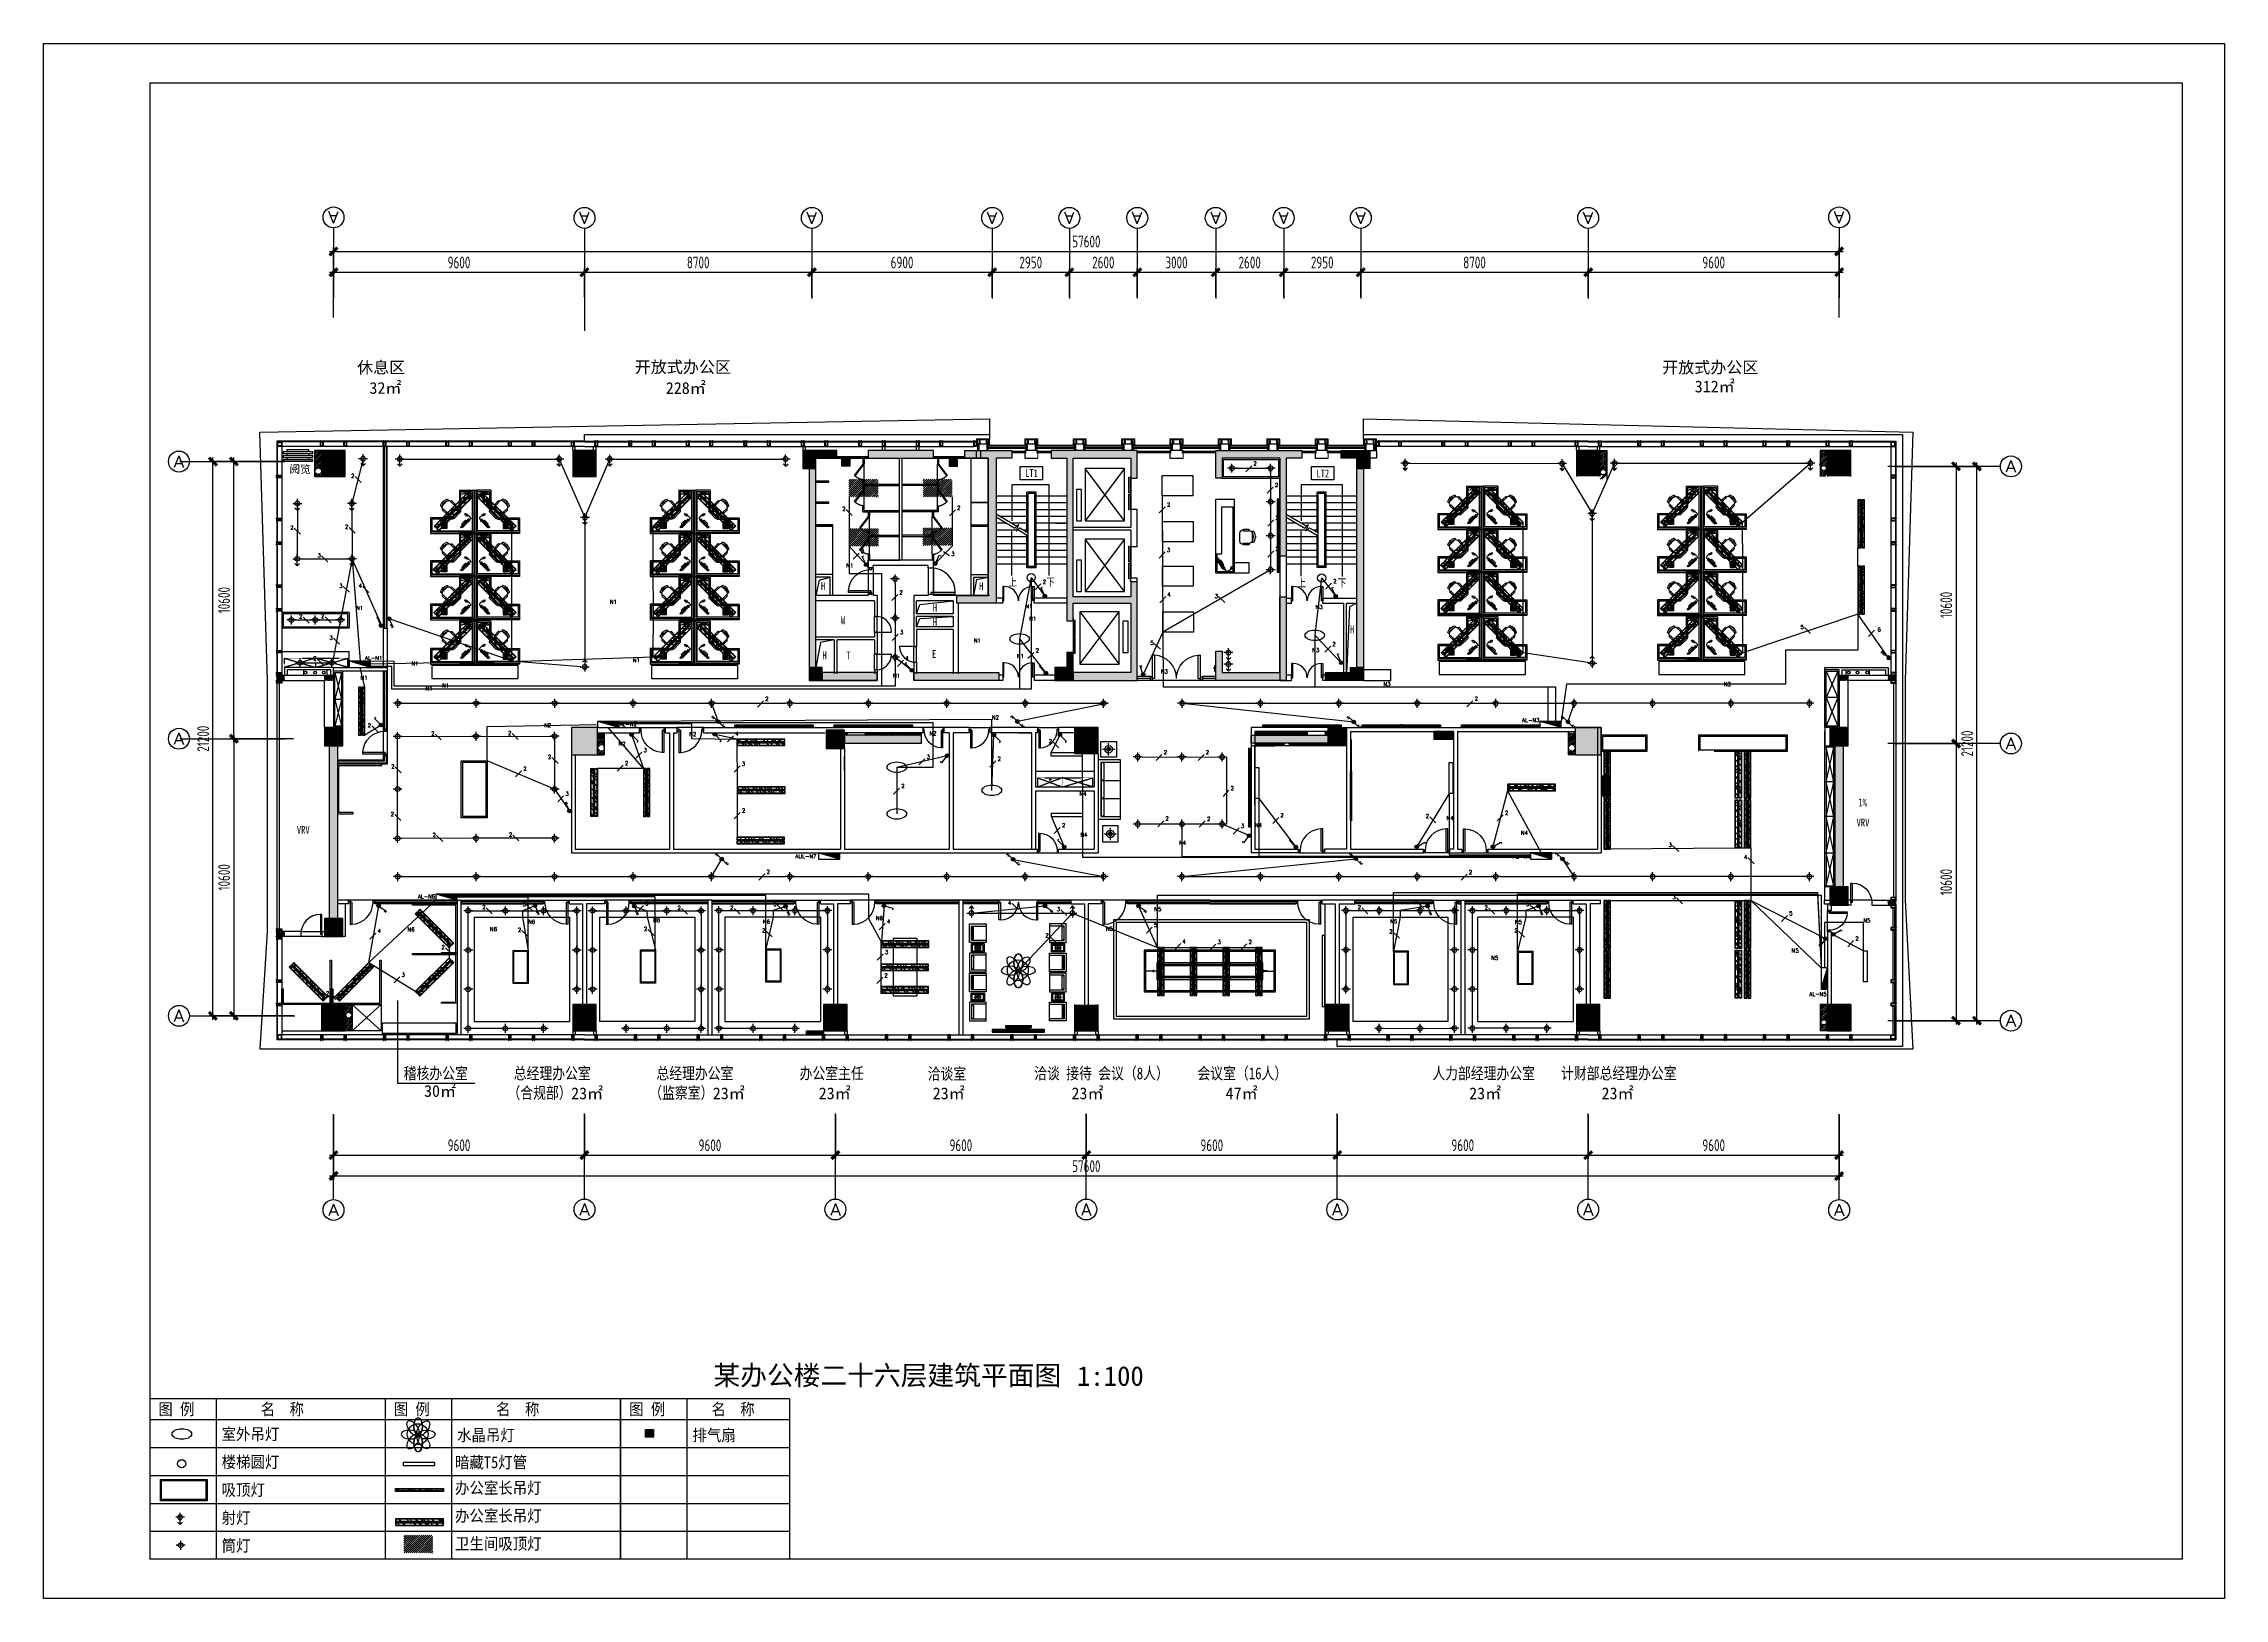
# Model space of a CAD drawing. Header units: inches. Extents: x 10 to 166961, y -47 to 131592.
# Drawn here: x 10 to 83439, y 5 to 59470 of the extents above; entities that cross this region are included whole.
import ezdxf
from ezdxf.enums import TextEntityAlignment as Align

# ---------------------------------------------------------------- set-up
doc = ezdxf.new("R2010")
doc.units = ezdxf.units.IN
doc.header["$MEASUREMENT"] = 0
for name, pattern in [('CONTINOUS', [0]), ('DASH', [0.35, 0.25, -0.1]), ('HIDDEN', [0.375, 0.25, -0.125])]:
    doc.linetypes.add(name, pattern=pattern)
for name, color, linetype in [('2', 2, 'Continuous'), ('3', 3, 'Continuous'), ('3look0.15', 5, 'Continuous'), ('4', 4, 'Continuous'), ('6', 6, 'Continuous'), ('8', 8, 'Continuous'), ('AXIS_TEXT', 7, 'Continuous'), ('C-01 天花造型', 4, 'Continuous'), ('C-02 天花灯具', 4, 'Continuous'), ('D-电气标号', 7, 'Continuous'), ('FUR', 252, 'Continuous'), ('hatch', 8, 'Continuous'), ('METAL', 7, 'Continuous'), ('PUB_DIM', 3, 'Continuous'), ('Shearwall', 7, 'Continuous'), ('shearwall-bh', 253, 'Continuous'), ('stair', 2, 'Continuous'), ('text', 7, 'Continuous'), ('TK', 3, 'Continuous'), ('wall', 2, 'Continuous'), ('windows', 4, 'Continuous'), ('z', 2, 'Continuous'), ('ZT-开关线路图', 2, 'Continuous'), ('修改', 1, 'Continuous'), ('厨具、洁具', 9, 'Continuous'), ('天花', 4, 'Continuous'), ('家具', 9, 'Continuous'), ('家具细线', 8, 'Continuous'), ('尺寸3', 31, 'Continuous'), ('平面2', 4, 'Continuous'), ('插座图', 4, 'Continuous'), ('标注', 3, 'Continuous'), ('立面墙体', 4, 'Continuous')]:
    doc.layers.add(name, color=color, linetype=linetype)
doc.styles.add('_TCH_LABEL', font='complex_.ttf', dxfattribs={"bigfont": 'GBCBIG'})
doc.styles.add('COMPLEX', font='COMPLEX')
doc.styles.add('F', font='')
doc.styles.add('GBSTYLE', font='gbxwxt.shx', dxfattribs={"width": 0.8, "bigfont": 'gbhzfs.shx'})
doc.styles.get("Standard").update_dxf_attribs({"font": 'txt', "bigfont": 'gbcbig.shx'})
doc.styles.add('TK-Z1', font='')
doc.styles.add('宋体', font='')
doc.styles.get('F').set_extended_font_data('SimHei')
doc.styles.get('TK-Z1').set_extended_font_data('SimHei')
doc.styles.get('宋体').set_extended_font_data('SimSun')

# ---------------------------------------------------------------- blocks, each defined once
blk = doc.blocks.new('A$C6F910B85')
at = {"layer": '2', "linetype": 'CONTINOUS'}
blk.add_lwpolyline([(16, 10), (125, 446), (164, 437), (55, 0)], close=True, dxfattribs=at)
at = {"layer": '家具', "color": 8, "linetype": 'CONTINOUS'}
for p, q in [((96, 41), (60, 19)), ((96, 41), (181, 381)), ((181, 381), (159, 417))]:
    blk.add_line(p, q, dxfattribs=at)
blk.add_lwpolyline([(95, 325), (49, 337), (0, 142), (46, 131)], dxfattribs=at)
blk = doc.blocks.new('*E58')
at = {"layer": '家具', "color": 8, "extrusion": (0, 0, -1), "zscale": -1, "rotation": 124.0238537070535}
blk.add_blockref('A$C6F910B85', (17, 449), dxfattribs=at)
blk = doc.blocks.new('A$C03CA08DD')
at = {"layer": '6', "color": 6}
for p, q in [((0, 59465), (83429, 59465)), ((0, 0), (0, 59465)), ((83429, 59465), (83429, 0)), ((83429, 0), (0, 0))]:
    blk.add_line(p, q, dxfattribs=at)
at = {"layer": 'TK', "color": 4, "linetype": 'ByBlock', "lineweight": -2}
for p, q in [((4061, 57965), (81817, 57965)), ((4061, 57965), (4061, 1500)), ((81817, 57965), (81817, 1500)), ((81817, 1500), (4061, 1500))]:
    blk.add_line(p, q, dxfattribs=at)
blk = doc.blocks.new('*X54')
at = {"color": 0}
for p, q in [((-250, 33), (-83, 200)), ((-250, 68), (-118, 200)), ((-250, 104), (-154, 200)), ((-250, 139), (-189, 200)), ((-250, 174), (-224, 200)), ((-247, 0), (-47, 200)), ((-212, 0), (-12, 200)), ((-177, 0), (23, 200)), ((-141, 0), (59, 200)), ((-106, 0), (94, 200)), ((-71, 0), (129, 200)), ((-35, 0), (165, 200)), ((0, 0), (200, 200)), ((35, 0), (235, 200)), ((71, 0), (250, 179)), ((106, 0), (250, 144)), ((141, 0), (250, 109)), ((177, 0), (250, 73)), ((212, 0), (250, 38)), ((247, 0), (250, 3))]:
    blk.add_line(p, q, dxfattribs=at)
blk = doc.blocks.new('arrr')
at = {"layer": '6'}
for p, q in [((0, 0), (-0.5, 0.4)), ((-0.5, -0.4), (0, 0)), ((-0.4, 0.6), (0, 0)), ((0, 0), (-0.4, -0.6))]:
    blk.add_line(p, q, dxfattribs=at)
for centre, start, end in [((-0.5, 0.5), 34.9749, 232.6151), ((-0.5, -0.5), 127.3887, 325.0213)]:
    blk.add_arc(centre, 0.105, start, end, dxfattribs=at)
blk = doc.blocks.new('800门')
at = {"layer": 'windows'}
blk.add_lwpolyline([(750, 0), (800, 0), (800, 750), (750, 750)], close=True, dxfattribs=at)
blk.add_arc((750, 0), 750, 90, 180, dxfattribs=at)
blk = doc.blocks.new('Metal')
at = {"layer": 'METAL', "color": 4}
for points in [[(-50, 20), (-40, 20), (-40, 0), (40, 0), (40, 20), (50, 20), (50, -200), (-50, -200)], [(-30, -20), (30, -20), (30, -180), (-30, -180)]]:
    blk.add_lwpolyline(points, close=True, dxfattribs=at)
blk = doc.blocks.new('_ArchTick')
at = {"color": 0, "linetype": 'ByBlock', "const_width": 0.4}
blk.add_lwpolyline([(-0.5, -0.5), (0.5, 0.5)], dxfattribs=at)
blk = doc.blocks.new('A$C260D6B89')
at = {"layer": 'C-02 天花灯具', "ltscale": 100}
h = blk.add_hatch(dxfattribs=at)
h.set_pattern_fill('ANSI32', color=250, scale=1.221943, angle=-45, style=0)
h.set_pattern_definition([(360, (0.2444, -0.2444), (2e-16, 0.45823), []), (360, (0.39713, -0.39713), (2e-16, 0.45823), [])])
h.paths.add_polyline_path([(4.6, -4.6), (4.6, -0.2), (0.2, -0.2), (0.2, -4.6)])
blk.add_lwpolyline([(4.8, 0), (4.8, -4.8), (0, -4.8), (0, 0)], close=True, dxfattribs=at)
at = {"layer": 'C-02 天花灯具', "color": 251, "ltscale": 100}
blk.add_lwpolyline([(4.6, -0.2), (4.6, -4.6), (0.2, -4.6), (0.2, -0.2)], close=True, dxfattribs=at)
blk = doc.blocks.new('A$C3F6E6D12')
at = {"color": 3}
for p, q in [((150, 0), (-95, 0)), ((0, -95), (0, 95))]:
    blk.add_line(p, q, dxfattribs=at)
blk.add_lwpolyline([(100, 50), (150, 0), (100, -50)], dxfattribs=at)
at = {"color": 4}
blk.add_circle((0, 0), 50, dxfattribs=at)
blk = doc.blocks.new('7676567')
h = blk.add_hatch()
h.set_pattern_fill('AR-RROOF', color=251, scale=150, angle=45, style=0)
h.set_pattern_definition([(45, (-600, -223.5), (127.28, 339.411), [2250, -300, 750, -150]), (45, (-511.97, -29.4), (-247.134, 35.002), [450, -49.5, 900, -112.5]), (45, (-637.12, -80.31), (480.479, 622.6075), [1200, -210, 600, -150])])
h.paths.add_polyline_path([(0, -172.5), (600, -172.5), (600, -223.5), (0, -223.5)])
h.paths.add_polyline_path([(-600, -172.5), (0, -172.5), (0, -223.5), (-600, -223.5)])
blk.add_lwpolyline([(-610, -162.5), (610, -162.5), (610, -233.5), (-610, -233.5)], close=True)
at = {"color": 251}
blk.add_lwpolyline([(-600, -172.5), (600, -172.5), (600, -223.5), (-600, -223.5)], close=True, dxfattribs=at)
blk = doc.blocks.new('gw')
at = {"layer": '2', "color": 252}
for p, q in [((1005037, 168644, 470), (1005037, 168694, 470)), ((1005037, 168694, 470), (1006737, 168694, 470)), ((1006687, 168644, 470), (1005037, 168644, 470)), ((1006737, 168694, 470), (1006137, 168694, 470)), ((1006737, 168694, 470), (1006137, 168694, 470)), ((1006687, 167044, 470), (1006687, 168644, 470)), ((1006737, 168694, 470), (1007337, 168694, 470)), ((1006737, 168694, 470), (1007337, 168694, 470)), ((1008437, 168694, 470), (1006737, 168694, 470)), ((1006737, 168694, 470), (1006737, 167044, 470)), ((1006787, 167044, 470), (1006787, 168644, 470)), ((1006787, 168644, 470), (1008437, 168644, 470)), ((1008437, 168644, 470), (1008437, 168694, 470)), ((1006137, 167044, 470), (1006687, 167044, 470)), ((1006687, 167044, 470), (1006787, 167044, 470)), ((1007337, 167044, 470), (1006787, 167044, 470))]:
    blk.add_line(p, q, dxfattribs=at)
at = {"layer": '6', "color": 252}
for p, q in [((1005037, 168094, 470), (1005037, 168644, 470)), ((1008437, 168094, 470), (1008437, 168644, 470)), ((1005869, 168094, 470), (1005037, 168094, 470)), ((1005605, 167909, 470), (1005495, 167799, 470)), ((1005495, 167772, 470), (1005507, 167760, 470)), ((1005509, 167759, 470), (1005502, 167747, 470)), ((1005534, 167760, 470), (1005644, 167871, 470)), ((1005644, 167898, 470), (1005633, 167909, 470)), ((1005638, 167912, 470), (1005634, 167907, 470)), ((1005970, 167726, 470), (1005779, 167917, 470)), ((1006124, 167857, 470), (1005901, 168081, 470)), ((1006137, 167044, 470), (1006137, 167825, 470)), ((1007337, 167044, 470), (1007337, 167825, 470)), ((1007350, 167857, 470), (1007574, 168081, 470)), ((1007505, 167726, 470), (1007695, 167917, 470)), ((1007606, 168094, 470), (1008437, 168094, 470)), ((1007830, 167898, 470), (1007842, 167909, 470)), ((1007941, 167760, 470), (1007830, 167871, 470)), ((1007836, 167912, 470), (1007840, 167907, 470)), ((1007869, 167909, 470), (1007979, 167799, 470)), ((1007966, 167759, 470), (1007972, 167747, 470)), ((1007979, 167772, 470), (1007968, 167760, 470)), ((1005438, 167655, 470), (1005431, 167648, 470)), ((1005502, 167493, 470), (1005493, 167483, 470)), ((1005493, 167483, 470), (1005523, 167453, 470)), ((1005507, 167616, 470), (1005658, 167463, 470)), ((1005523, 167453, 470), (1005533, 167462, 470)), ((1005566, 167556, 470), (1005545, 167536, 470)), ((1005575, 167505, 470), (1005596, 167526, 470)), ((1005688, 167390, 470), (1005695, 167397, 470)), ((1005786, 167456, 470), (1005805, 167465, 470)), ((1005920, 167594, 470), (1005810, 167484, 470)), ((1005810, 167457, 470), (1005822, 167446, 470)), ((1005849, 167446, 470), (1005959, 167556, 470)), ((1005959, 167583, 470), (1005947, 167594, 470)), ((1005960, 167582, 470), (1005961, 167583, 470)), ((1007515, 167582, 470), (1007513, 167583, 470)), ((1007516, 167583, 470), (1007527, 167594, 470)), ((1007626, 167446, 470), (1007516, 167556, 470)), ((1007554, 167594, 470), (1007664, 167484, 470)), ((1007664, 167457, 470), (1007653, 167446, 470)), ((1007688, 167456, 470), (1007669, 167465, 470)), ((1007786, 167390, 470), (1007779, 167397, 470)), ((1007968, 167616, 470), (1007816, 167463, 470)), ((1007899, 167505, 470), (1007878, 167526, 470)), ((1007908, 167556, 470), (1007929, 167536, 470)), ((1007951, 167453, 470), (1007942, 167462, 470)), ((1007982, 167483, 470), (1007951, 167453, 470)), ((1007972, 167493, 470), (1007982, 167483, 470)), ((1008037, 167655, 470), (1008044, 167648, 470))]:
    blk.add_line(p, q, dxfattribs=at)
for centre, start, end in [((1005869, 168049, 470), 44.99999, 90), ((1006092, 167825, 470), 0, 44.99999), ((1007382, 167825, 470), 135.00001, 180), ((1007606, 168049, 470), 90, 135.00001)]:
    blk.add_arc(centre, 45, start, end, dxfattribs=at)
for centre, major_axis, start_param, end_param in [((1005575, 167684, 470), (68, -68), 3.212044, 4.709722), ((1005509, 167785, 470), (13.6, -13.6), 3.141593, 4.712389), ((1005520, 167774, 470), (13.6, -13.6), 4.712389, 6.283185), ((1005619, 167895, 470), (13.6, -13.6), 1.570796, 3.141593), ((1005711, 167849, 470), (68, -68), 1.570796, 3.212044), ((1005630, 167884, 470), (13.6, -13.6), 0, 1.570796), ((1005902, 167658, 470), (68, -68), -0.116909, 1.570796), ((1005451, 167627, 470), (20.4, -20.4), 3.141593, 3.846821), ((1005790, 167750, 470), (274, -274), 4.241936, 5.182842), ((1005451, 167627, 470), (-20.4, -20.4), 6.269503, 6.283185), ((1005458, 167634, 470), (20.4, -20.4), 1.570796, 3.141593), ((1005785, 167744, 470), (226, -226), 4.211213, 5.213565), ((1005668, 167411, 470), (20.4, -20.4), 4.712389, 4.726071), ((1005726, 167531, 470), (68, -68), 4.709722, 6.166276), ((1005668, 167411, 470), (20.4, -20.4), -0.705229, 0), ((1005675, 167418, 470), (20.4, -20.4), 0, 1.570796), ((1005824, 167471, 470), (13.6, -13.6), 3.141593, 4.712389), ((1005835, 167459, 470), (13.6, -13.6), 4.712389, 6.283185), ((1005934, 167581, 470), (13.6, -13.6), 1.570796, 3.141593), ((1005945, 167569, 470), (13.6, -13.6), 0, 1.570796)]:
    blk.add_ellipse(centre, major_axis=major_axis, ratio=1, start_param=start_param, end_param=end_param, dxfattribs=at)
at = {"layer": '6', "color": 252, "extrusion": (0, 0, -1)}
for centre, major_axis, start_param, end_param in [((1007573, 167658, 470), (-68, -68), -0.116909, 1.570796), ((1007763, 167849, 470), (-68, -68), 1.570796, 3.212044), ((1007844, 167884, 470), (-13.6, -13.6), 0, 1.570796), ((1007855, 167895, 470), (-13.6, -13.6), 1.570796, 3.141593), ((1007954, 167774, 470), (-13.6, -13.6), 4.712389, 6.283185), ((1007900, 167684, 470), (-68, -68), 3.212044, 4.709722), ((1007965, 167785, 470), (-13.6, -13.6), 3.141593, 4.712389), ((1007529, 167569, 470), (-13.6, -13.6), 0, 1.570796), ((1007541, 167581, 470), (-13.6, -13.6), 1.570796, 3.141593), ((1007639, 167459, 470), (-13.6, -13.6), 4.712389, 6.283185), ((1007651, 167471, 470), (-13.6, -13.6), 3.141593, 4.712389), ((1007748, 167531, 470), (-68, -68), 4.709722, 6.166276), ((1007799, 167418, 470), (-20.4, -20.4), 0, 1.570796), ((1007690, 167744, 470), (-226, -226), 4.211213, 5.213565), ((1007806, 167411, 470), (-20.4, -20.4), -0.705229, 0), ((1007684, 167750, 470), (-274, -274), 4.241936, 5.182842), ((1007806, 167411, 470), (-20.4, -20.4), 4.712389, 4.726071), ((1008016, 167634, 470), (-20.4, -20.4), 1.570796, 3.141593), ((1008023, 167627, 470), (-20.4, -20.4), 3.141593, 3.846821), ((1008023, 167627, 470), (20.4, -20.4), 6.269503, 6.283185)]:
    blk.add_ellipse(centre, major_axis=major_axis, ratio=1, start_param=start_param, end_param=end_param, dxfattribs=at)
at = {"layer": '8', "color": 252}
for p, q in [((1005087, 168144, 470), (1005087, 168594, 470)), ((1005087, 168594, 470), (1006637, 168594, 470)), ((1006637, 168594, 470), (1006637, 167094, 470)), ((1008387, 168594, 470), (1006837, 168594, 470)), ((1006837, 168594, 470), (1006837, 167094, 470)), ((1008387, 168144, 470), (1008387, 168594, 470)), ((1005869, 168144, 470), (1005087, 168144, 470)), ((1005432, 168253, 470), (1005439, 168254, 470)), ((1005432, 168245, 470), (1005432, 168253, 470)), ((1005440, 168245, 470), (1005432, 168245, 470)), ((1005432, 168242, 470), (1005440, 168245, 470)), ((1005432, 168236, 470), (1005432, 168242, 470)), ((1005439, 168233, 470), (1005432, 168236, 470)), ((1005433, 168231, 470), (1005439, 168233, 470)), ((1005434, 168224, 470), (1005433, 168231, 470)), ((1005442, 168225, 470), (1005434, 168224, 470)), ((1005436, 168259, 470), (1005438, 168265, 470)), ((1005439, 168254, 470), (1005436, 168259, 470)), ((1005437, 168219, 470), (1005442, 168225, 470)), ((1005439, 168215, 470), (1005437, 168219, 470)), ((1005438, 168265, 470), (1005445, 168264, 470)), ((1005447, 168217, 470), (1005439, 168215, 470)), ((1005441, 168271, 470), (1005445, 168278, 470)), ((1005445, 168264, 470), (1005441, 168271, 470)), ((1005443, 168256, 470), (1005442, 168230, 470)), ((1005442, 168230, 470), (1005452, 168214, 470)), ((1005454, 168275, 470), (1005443, 168256, 470)), ((1005443, 168209, 470), (1005447, 168217, 470)), ((1005447, 168205, 470), (1005443, 168209, 470)), ((1005445, 168278, 470), (1005452, 168277, 470)), ((1005453, 168209, 470), (1005447, 168205, 470)), ((1005448, 168283, 470), (1005450, 168287, 470)), ((1005452, 168277, 470), (1005448, 168283, 470)), ((1005450, 168289, 470), (1005452, 168292, 470)), ((1005453, 168286, 470), (1005450, 168289, 470)), ((1005450, 168287, 470), (1005453, 168286, 470)), ((1005452, 168292, 470), (1005457, 168291, 470)), ((1005452, 168214, 470), (1005466, 168207, 470)), ((1005452, 168202, 470), (1005453, 168209, 470)), ((1005456, 168200, 470), (1005452, 168202, 470)), ((1005460, 168286, 470), (1005454, 168275, 470)), ((1005461, 168205, 470), (1005456, 168200, 470)), ((1005457, 168291, 470), (1005458, 168295, 470)), ((1005459, 168289, 470), (1005457, 168288, 470)), ((1005457, 168288, 470), (1005460, 168286, 470)), ((1005458, 168295, 470), (1005460, 168299, 470)), ((1005460, 168291, 470), (1005459, 168289, 470)), ((1005460, 168299, 470), (1005480, 168315, 470)), ((1005464, 168296, 470), (1005460, 168291, 470)), ((1005461, 168198, 470), (1005461, 168205, 470)), ((1005466, 168196, 470), (1005461, 168198, 470)), ((1005480, 168307, 470), (1005464, 168296, 470)), ((1005466, 168207, 470), (1005482, 168206, 470)), ((1005469, 168204, 470), (1005466, 168196, 470)), ((1005655, 168506, 470), (1005469, 168506, 470)), ((1005469, 168506, 470), (1005469, 168306, 470)), ((1005469, 168300, 470), (1005469, 168269, 470)), ((1005469, 168269, 470), (1005505, 168269, 470)), ((1005470, 168196, 470), (1005469, 168204, 470)), ((1005475, 168196, 470), (1005470, 168196, 470)), ((1005479, 168202, 470), (1005475, 168196, 470)), ((1005481, 168196, 470), (1005479, 168202, 470)), ((1005480, 168497, 470), (1005480, 168284, 470)), ((1005535, 168497, 470), (1005480, 168497, 470)), ((1005480, 168284, 470), (1005535, 168284, 470)), ((1005486, 168196, 470), (1005481, 168196, 470)), ((1005482, 168206, 470), (1005496, 168212, 470)), ((1005486, 168205, 470), (1005486, 168196, 470)), ((1005490, 168199, 470), (1005486, 168205, 470)), ((1005494, 168200, 470), (1005490, 168199, 470)), ((1005495, 168208, 470), (1005494, 168200, 470)), ((1005500, 168203, 470), (1005495, 168208, 470)), ((1005496, 168212, 470), (1005506, 168223, 470)), ((1005504, 168206, 470), (1005500, 168203, 470)), ((1005501, 168213, 470), (1005504, 168206, 470)), ((1005508, 168210, 470), (1005501, 168213, 470)), ((1005504, 168275, 470), (1005503, 168284, 470)), ((1005505, 168269, 470), (1005504, 168275, 470)), ((1005504, 168258, 470), (1005507, 168263, 470)), ((1005507, 168253, 470), (1005504, 168258, 470)), ((1005507, 168263, 470), (1005505, 168269, 470)), ((1005506, 168223, 470), (1005511, 168238, 470)), ((1005507, 168284, 470), (1005507, 168283, 470)), ((1005507, 168283, 470), (1005508, 168271, 470)), ((1005511, 168238, 470), (1005507, 168253, 470)), ((1005508, 168271, 470), (1005511, 168265, 470)), ((1005512, 168215, 470), (1005508, 168210, 470)), ((1005509, 168269, 470), (1005655, 168269, 470)), ((1005509, 168221, 470), (1005512, 168215, 470)), ((1005516, 168219, 470), (1005509, 168221, 470)), ((1005517, 168256, 470), (1005510, 168252, 470)), ((1005510, 168252, 470), (1005518, 168250, 470)), ((1005511, 168265, 470), (1005511, 168263, 470)), ((1005511, 168263, 470), (1005514, 168261, 470)), ((1005520, 168244, 470), (1005512, 168240, 470)), ((1005512, 168240, 470), (1005521, 168237, 470)), ((1005520, 168231, 470), (1005512, 168230, 470)), ((1005512, 168230, 470), (1005518, 168224, 470)), ((1005514, 168261, 470), (1005517, 168256, 470)), ((1005518, 168224, 470), (1005516, 168219, 470)), ((1005518, 168250, 470), (1005520, 168244, 470)), ((1005521, 168237, 470), (1005520, 168231, 470)), ((1005535, 168284, 470), (1005535, 168497, 470)), ((1005549, 168399, 470), (1005549, 168411, 470)), ((1005549, 168411, 470), (1005573, 168411, 470)), ((1005573, 168399, 470), (1005549, 168399, 470)), ((1005549, 168371, 470), (1005549, 168383, 470)), ((1005549, 168383, 470), (1005573, 168383, 470)), ((1005573, 168371, 470), (1005549, 168371, 470)), ((1005549, 168344, 470), (1005549, 168356, 470)), ((1005549, 168356, 470), (1005573, 168356, 470)), ((1005573, 168344, 470), (1005549, 168344, 470)), ((1005549, 168319, 470), (1005549, 168331, 470)), ((1005549, 168331, 470), (1005573, 168331, 470)), ((1005573, 168319, 470), (1005549, 168319, 470)), ((1005549, 168281, 470), (1005549, 168293, 470)), ((1005549, 168293, 470), (1005573, 168293, 470)), ((1005573, 168281, 470), (1005549, 168281, 470)), ((1005554, 168487, 470), (1005554, 168447, 470)), ((1005554, 168487, 470), (1005646, 168487, 470)), ((1005554, 168477, 470), (1005646, 168477, 470)), ((1005554, 168467, 470), (1005646, 168467, 470)), ((1005554, 168457, 470), (1005646, 168457, 470)), ((1005554, 168447, 470), (1005646, 168447, 470)), ((1005573, 168411, 470), (1005573, 168399, 470)), ((1005573, 168383, 470), (1005573, 168371, 470)), ((1005573, 168356, 470), (1005573, 168344, 470)), ((1005573, 168331, 470), (1005573, 168319, 470)), ((1005573, 168293, 470), (1005573, 168281, 470)), ((1005586, 168399, 470), (1005586, 168411, 470)), ((1005586, 168411, 470), (1005610, 168411, 470)), ((1005610, 168399, 470), (1005586, 168399, 470)), ((1005586, 168371, 470), (1005586, 168383, 470)), ((1005586, 168383, 470), (1005610, 168383, 470)), ((1005610, 168371, 470), (1005586, 168371, 470)), ((1005586, 168344, 470), (1005586, 168356, 470)), ((1005586, 168356, 470), (1005610, 168356, 470)), ((1005610, 168344, 470), (1005586, 168344, 470)), ((1005586, 168319, 470), (1005586, 168331, 470)), ((1005586, 168331, 470), (1005610, 168331, 470)), ((1005610, 168319, 470), (1005586, 168319, 470)), ((1005586, 168281, 470), (1005586, 168293, 470)), ((1005586, 168293, 470), (1005610, 168293, 470)), ((1005610, 168281, 470), (1005586, 168281, 470)), ((1005610, 168411, 470), (1005610, 168399, 470)), ((1005610, 168383, 470), (1005610, 168371, 470)), ((1005610, 168356, 470), (1005610, 168344, 470)), ((1005610, 168331, 470), (1005610, 168319, 470)), ((1005610, 168293, 470), (1005610, 168281, 470)), ((1005624, 168399, 470), (1005624, 168411, 470)), ((1005624, 168411, 470), (1005648, 168411, 470)), ((1005648, 168399, 470), (1005624, 168399, 470)), ((1005624, 168371, 470), (1005624, 168383, 470)), ((1005624, 168383, 470), (1005648, 168383, 470)), ((1005648, 168371, 470), (1005624, 168371, 470)), ((1005624, 168344, 470), (1005624, 168356, 470)), ((1005624, 168356, 470), (1005648, 168356, 470)), ((1005648, 168344, 470), (1005624, 168344, 470)), ((1005624, 168319, 470), (1005624, 168331, 470)), ((1005624, 168331, 470), (1005648, 168331, 470)), ((1005648, 168319, 470), (1005624, 168319, 470)), ((1005624, 168281, 470), (1005624, 168293, 470)), ((1005624, 168293, 470), (1005648, 168293, 470)), ((1005648, 168281, 470), (1005624, 168281, 470)), ((1005646, 168487, 470), (1005646, 168447, 470)), ((1005648, 168411, 470), (1005648, 168399, 470)), ((1005648, 168383, 470), (1005648, 168371, 470)), ((1005648, 168356, 470), (1005648, 168344, 470)), ((1005648, 168331, 470), (1005648, 168319, 470)), ((1005648, 168293, 470), (1005648, 168281, 470)), ((1005655, 168269, 470), (1005655, 168506, 470)), ((1006159, 167892, 470), (1005936, 168116, 470)), ((1006187, 167094, 470), (1006187, 167825, 470)), ((1006346, 167958, 470), (1006348, 167946, 470)), ((1006426, 167999, 470), (1006453, 168007, 470)), ((1006430, 167982, 470), (1006457, 167990, 470)), ((1007045, 167982, 470), (1007018, 167990, 470)), ((1007049, 167999, 470), (1007021, 168007, 470)), ((1007128, 167958, 470), (1007126, 167946, 470)), ((1007287, 167094, 470), (1007287, 167825, 470)), ((1007315, 167892, 470), (1007538, 168116, 470)), ((1007606, 168144, 470), (1008387, 168144, 470)), ((1007819, 168269, 470), (1007819, 168506, 470)), ((1007819, 168506, 470), (1008005, 168506, 470)), ((1007965, 168269, 470), (1007819, 168269, 470)), ((1007850, 168411, 470), (1007826, 168411, 470)), ((1007826, 168411, 470), (1007826, 168399, 470)), ((1007826, 168399, 470), (1007850, 168399, 470)), ((1007850, 168383, 470), (1007826, 168383, 470)), ((1007826, 168383, 470), (1007826, 168371, 470)), ((1007826, 168371, 470), (1007850, 168371, 470)), ((1007850, 168356, 470), (1007826, 168356, 470)), ((1007826, 168356, 470), (1007826, 168344, 470)), ((1007826, 168344, 470), (1007850, 168344, 470)), ((1007850, 168331, 470), (1007826, 168331, 470)), ((1007826, 168331, 470), (1007826, 168319, 470)), ((1007826, 168319, 470), (1007850, 168319, 470)), ((1007850, 168293, 470), (1007826, 168293, 470)), ((1007826, 168293, 470), (1007826, 168281, 470)), ((1007826, 168281, 470), (1007850, 168281, 470)), ((1007829, 168487, 470), (1007829, 168447, 470)), ((1007920, 168487, 470), (1007829, 168487, 470)), ((1007920, 168477, 470), (1007829, 168477, 470)), ((1007920, 168467, 470), (1007829, 168467, 470)), ((1007920, 168457, 470), (1007829, 168457, 470)), ((1007920, 168447, 470), (1007829, 168447, 470)), ((1007850, 168399, 470), (1007850, 168411, 470)), ((1007850, 168371, 470), (1007850, 168383, 470)), ((1007850, 168344, 470), (1007850, 168356, 470)), ((1007850, 168319, 470), (1007850, 168331, 470)), ((1007850, 168281, 470), (1007850, 168293, 470)), ((1007888, 168411, 470), (1007864, 168411, 470)), ((1007864, 168411, 470), (1007864, 168399, 470)), ((1007864, 168399, 470), (1007888, 168399, 470)), ((1007888, 168383, 470), (1007864, 168383, 470)), ((1007864, 168383, 470), (1007864, 168371, 470)), ((1007864, 168371, 470), (1007888, 168371, 470)), ((1007888, 168356, 470), (1007864, 168356, 470)), ((1007864, 168356, 470), (1007864, 168344, 470)), ((1007864, 168344, 470), (1007888, 168344, 470)), ((1007888, 168331, 470), (1007864, 168331, 470)), ((1007864, 168331, 470), (1007864, 168319, 470)), ((1007864, 168319, 470), (1007888, 168319, 470)), ((1007888, 168293, 470), (1007864, 168293, 470)), ((1007864, 168293, 470), (1007864, 168281, 470)), ((1007864, 168281, 470), (1007888, 168281, 470)), ((1007888, 168399, 470), (1007888, 168411, 470)), ((1007888, 168371, 470), (1007888, 168383, 470)), ((1007888, 168344, 470), (1007888, 168356, 470)), ((1007888, 168319, 470), (1007888, 168331, 470)), ((1007888, 168281, 470), (1007888, 168293, 470)), ((1007925, 168411, 470), (1007901, 168411, 470)), ((1007901, 168411, 470), (1007901, 168399, 470)), ((1007901, 168399, 470), (1007925, 168399, 470)), ((1007925, 168383, 470), (1007901, 168383, 470)), ((1007901, 168383, 470), (1007901, 168371, 470)), ((1007901, 168371, 470), (1007925, 168371, 470)), ((1007925, 168356, 470), (1007901, 168356, 470)), ((1007901, 168356, 470), (1007901, 168344, 470)), ((1007901, 168344, 470), (1007925, 168344, 470)), ((1007925, 168331, 470), (1007901, 168331, 470)), ((1007901, 168331, 470), (1007901, 168319, 470)), ((1007901, 168319, 470), (1007925, 168319, 470)), ((1007925, 168293, 470), (1007901, 168293, 470)), ((1007901, 168293, 470), (1007901, 168281, 470)), ((1007901, 168281, 470), (1007925, 168281, 470)), ((1007920, 168487, 470), (1007920, 168447, 470)), ((1007925, 168399, 470), (1007925, 168411, 470)), ((1007925, 168371, 470), (1007925, 168383, 470)), ((1007925, 168344, 470), (1007925, 168356, 470)), ((1007925, 168319, 470), (1007925, 168331, 470)), ((1007925, 168281, 470), (1007925, 168293, 470)), ((1007940, 168284, 470), (1007940, 168497, 470)), ((1007940, 168497, 470), (1007994, 168497, 470)), ((1007994, 168284, 470), (1007940, 168284, 470)), ((1007962, 168240, 470), (1007953, 168237, 470)), ((1007953, 168237, 470), (1007955, 168231, 470)), ((1007956, 168250, 470), (1007955, 168244, 470)), ((1007955, 168244, 470), (1007962, 168240, 470)), ((1007955, 168231, 470), (1007962, 168230, 470)), ((1007964, 168252, 470), (1007956, 168250, 470)), ((1007962, 168230, 470), (1007957, 168224, 470)), ((1007957, 168224, 470), (1007959, 168219, 470)), ((1007960, 168261, 470), (1007958, 168256, 470)), ((1007958, 168256, 470), (1007964, 168252, 470)), ((1007959, 168219, 470), (1007966, 168221, 470)), ((1007964, 168263, 470), (1007960, 168261, 470)), ((1007966, 168221, 470), (1007962, 168215, 470)), ((1007962, 168215, 470), (1007966, 168210, 470)), ((1007963, 168238, 470), (1007967, 168253, 470)), ((1007968, 168223, 470), (1007963, 168238, 470)), ((1007966, 168271, 470), (1007964, 168265, 470)), ((1007964, 168265, 470), (1007964, 168263, 470)), ((1007967, 168283, 470), (1007966, 168271, 470)), ((1007966, 168210, 470), (1007973, 168213, 470)), ((1007967, 168284, 470), (1007967, 168283, 470)), ((1007967, 168263, 470), (1007969, 168269, 470)), ((1007970, 168258, 470), (1007967, 168263, 470)), ((1007967, 168253, 470), (1007970, 168258, 470)), ((1007979, 168212, 470), (1007968, 168223, 470)), ((1007969, 168269, 470), (1007971, 168275, 470)), ((1008005, 168269, 470), (1007969, 168269, 470)), ((1007973, 168213, 470), (1007970, 168206, 470)), ((1007970, 168206, 470), (1007974, 168203, 470)), ((1007971, 168275, 470), (1007971, 168284, 470)), ((1007974, 168203, 470), (1007980, 168208, 470)), ((1007993, 168206, 470), (1007979, 168212, 470)), ((1007980, 168208, 470), (1007980, 168200, 470)), ((1007980, 168200, 470), (1007984, 168199, 470)), ((1007984, 168199, 470), (1007988, 168205, 470)), ((1007988, 168205, 470), (1007988, 168196, 470)), ((1007988, 168196, 470), (1007993, 168196, 470)), ((1008008, 168207, 470), (1007993, 168206, 470)), ((1007993, 168196, 470), (1007996, 168202, 470)), ((1007994, 168497, 470), (1007994, 168284, 470)), ((1008014, 168299, 470), (1007994, 168315, 470)), ((1007994, 168307, 470), (1008011, 168296, 470)), ((1007996, 168202, 470), (1008000, 168196, 470)), ((1008000, 168196, 470), (1008004, 168196, 470)), ((1008004, 168196, 470), (1008006, 168204, 470)), ((1008005, 168506, 470), (1008005, 168306, 470)), ((1008005, 168300, 470), (1008005, 168269, 470)), ((1008006, 168204, 470), (1008009, 168196, 470)), ((1008023, 168214, 470), (1008008, 168207, 470)), ((1008009, 168196, 470), (1008014, 168198, 470)), ((1008011, 168296, 470), (1008014, 168291, 470)), ((1008013, 168205, 470), (1008019, 168200, 470)), ((1008014, 168198, 470), (1008013, 168205, 470)), ((1008016, 168295, 470), (1008014, 168299, 470)), ((1008014, 168291, 470), (1008015, 168289, 470)), ((1008018, 168288, 470), (1008014, 168286, 470)), ((1008014, 168286, 470), (1008021, 168275, 470)), ((1008015, 168289, 470), (1008018, 168288, 470)), ((1008018, 168291, 470), (1008016, 168295, 470)), ((1008023, 168292, 470), (1008018, 168291, 470)), ((1008019, 168200, 470), (1008023, 168202, 470)), ((1008021, 168286, 470), (1008024, 168289, 470)), ((1008025, 168287, 470), (1008021, 168286, 470)), ((1008021, 168275, 470), (1008032, 168256, 470)), ((1008022, 168277, 470), (1008027, 168283, 470)), ((1008030, 168278, 470), (1008022, 168277, 470)), ((1008022, 168209, 470), (1008028, 168205, 470)), ((1008023, 168202, 470), (1008022, 168209, 470)), ((1008024, 168289, 470), (1008023, 168292, 470)), ((1008032, 168230, 470), (1008023, 168214, 470)), ((1008027, 168283, 470), (1008025, 168287, 470)), ((1008028, 168217, 470), (1008035, 168215, 470)), ((1008031, 168209, 470), (1008028, 168217, 470)), ((1008028, 168205, 470), (1008031, 168209, 470)), ((1008029, 168264, 470), (1008033, 168271, 470)), ((1008036, 168265, 470), (1008029, 168264, 470)), ((1008033, 168271, 470), (1008030, 168278, 470)), ((1008032, 168256, 470), (1008032, 168230, 470)), ((1008033, 168225, 470), (1008041, 168224, 470)), ((1008038, 168219, 470), (1008033, 168225, 470)), ((1008034, 168245, 470), (1008042, 168245, 470)), ((1008042, 168242, 470), (1008034, 168245, 470)), ((1008035, 168254, 470), (1008039, 168259, 470)), ((1008043, 168253, 470), (1008035, 168254, 470)), ((1008035, 168233, 470), (1008042, 168236, 470)), ((1008042, 168231, 470), (1008035, 168233, 470)), ((1008035, 168215, 470), (1008038, 168219, 470)), ((1008039, 168259, 470), (1008036, 168265, 470)), ((1008041, 168224, 470), (1008042, 168231, 470)), ((1008042, 168245, 470), (1008043, 168253, 470)), ((1008042, 168236, 470), (1008042, 168242, 470)), ((1006637, 167094, 470), (1006187, 167094, 470)), ((1006837, 167094, 470), (1007287, 167094, 470))]:
    blk.add_line(p, q, dxfattribs=at)
at = {"layer": '8', "color": 252, "linetype": 'CONTINOUS'}
for p, q in [((1006175, 168450, 470), (1006203, 168478, 470)), ((1006493, 168131, 470), (1006175, 168450, 470)), ((1006203, 168478, 470), (1006521, 168160, 470)), ((1006259, 168464, 470), (1006217, 168464, 470)), ((1006263, 168361, 470), (1006229, 168328, 470)), ((1006229, 168328, 470), (1006371, 168186, 470)), ((1006508, 168216, 470), (1006259, 168464, 470)), ((1006371, 168186, 470), (1006405, 168220, 470)), ((1006521, 168160, 470), (1006493, 168131, 470)), ((1006508, 168216, 470), (1006507, 168174, 470)), ((1007271, 168478, 470), (1006953, 168160, 470)), ((1006953, 168160, 470), (1006981, 168131, 470)), ((1006967, 168216, 470), (1007215, 168464, 470)), ((1006967, 168216, 470), (1006967, 168174, 470)), ((1006981, 168131, 470), (1007299, 168450, 470)), ((1007103, 168186, 470), (1007070, 168220, 470)), ((1007245, 168328, 470), (1007103, 168186, 470)), ((1007211, 168361, 470), (1007245, 168328, 470)), ((1007215, 168464, 470), (1007257, 168464, 470)), ((1007299, 168450, 470), (1007271, 168478, 470))]:
    blk.add_line(p, q, dxfattribs=at)
at = {"layer": '8', "color": 252, "linetype": 'HIDDEN'}
for p, q in [((1006637, 167194, 470), (1006187, 167194, 470)), ((1006187, 167194, 470), (1006637, 167094, 470)), ((1006637, 167194, 470), (1006187, 167094, 470)), ((1006837, 167194, 470), (1007287, 167194, 470)), ((1007287, 167194, 470), (1006837, 167094, 470)), ((1006837, 167194, 470), (1007287, 167094, 470))]:
    blk.add_line(p, q, dxfattribs=at)
at = {"layer": '8', "color": 252}
for centre, radius, start, end in [((1005869, 168049, 470), 95, 44.99999, 90), ((1006092, 167825, 470), 95, 0, 44.99999), ((1006451, 167916, 470), 112, 126.187, 158.02743), ((1006369, 167957, 470), 23.8, 208.64271, 269.09226), ((1006261, 168255, 470), 340, 288.50315, 303.15948), ((1006340, 167970, 470), 90, 356.30493, 27.8162), ((1006439, 167987, 470), 18, 296.32846, 354.44832), ((1006416, 167989, 470), 41.2, 354.44832, 37.24968), ((1007059, 167989, 470), 41.2, 142.75032, 185.55168), ((1007036, 167987, 470), 18, 185.55168, 243.67154), ((1007213, 168255, 470), 340, 236.84052, 251.49685), ((1007134, 167970, 470), 90, 152.1838, 183.69507), ((1007024, 167916, 470), 112, 21.97257, 53.813), ((1007105, 167957, 470), 23.8, 270.90774, 331.35729), ((1007382, 167825, 470), 95, 135.00001, 180), ((1007606, 168049, 470), 95, 90, 135.00001)]:
    blk.add_arc(centre, radius, start, end, dxfattribs=at)
for points, knots in [([(1006384, 168007, 470), (1006397, 168011, 470), (1006413, 168007, 470), (1006433, 168018, 470), (1006442, 168019, 470), (1006449, 168014, 470), (1006450, 168012, 470)], [0, 0, 0, 0, 61.392948, 66.317377, 85.526749, 97.068118, 97.068118, 97.068118, 97.068118]), ([(1006457, 168001, 470), (1006481, 168013, 470), (1006532, 168040, 470), (1006595, 168150, 470), (1006489, 168166, 470), (1006542, 168215, 470), (1006510, 168227, 470), (1006498, 168225, 470)], [0, 0, 0, 0, 89.180996, 185.391702, 247.379604, 284.879604, 301.833056, 301.833056, 301.833056, 301.833056]), ([(1007018, 168001, 470), (1006993, 168013, 470), (1006942, 168040, 470), (1006879, 168150, 470), (1006986, 168166, 470), (1006932, 168215, 470), (1006964, 168227, 470), (1006976, 168225, 470)], [0, 0, 0, 0, 89.180996, 185.391702, 247.379604, 284.879604, 301.833056, 301.833056, 301.833056, 301.833056]), ([(1007090, 168007, 470), (1007077, 168011, 470), (1007061, 168007, 470), (1007041, 168018, 470), (1007033, 168019, 470), (1007025, 168014, 470), (1007024, 168012, 470)], [0, 0, 0, 0, 61.392948, 66.317377, 85.526749, 97.068118, 97.068118, 97.068118, 97.068118])]:
    blk.add_open_spline(points, degree=3, knots=knots, dxfattribs=at)
blk = doc.blocks.new('*U110')
at = {"color": 3}
for p, q in [((0, -171), (0, 171)), ((171, 0), (-171, 0))]:
    blk.add_line(p, q, dxfattribs=at)
at = {"color": 4, "extrusion": (0, 0, -1)}
blk.add_ellipse((0, 0), major_axis=(-63.6, 63.6), ratio=1, start_param=3.926991, end_param=10.210176, dxfattribs=at)
blk = doc.blocks.new('*U111')
at = {"color": 3}
for p, q in [((0, -171), (0, 171)), ((171, 0), (-171, 0))]:
    blk.add_line(p, q, dxfattribs=at)
at = {"color": 4, "extrusion": (0, 0, -1)}
blk.add_ellipse((0, 0), major_axis=(-63.6, 63.6), ratio=1, start_param=3.926991, end_param=10.210176, dxfattribs=at)
blk = doc.blocks.new('*U113')
at = {"color": 3}
for p, q in [((0, -171), (0, 171)), ((171, 0), (-171, 0))]:
    blk.add_line(p, q, dxfattribs=at)
at = {"color": 4, "extrusion": (0, 0, -1)}
blk.add_ellipse((0, 0), major_axis=(-63.6, 63.6), ratio=1, start_param=3.926991, end_param=10.210176, dxfattribs=at)
blk = doc.blocks.new('A$C1E73384B')
at = {"layer": 'ZT-开关线路图', "color": 4}
for p, q in [((-1.66, -1.66), (-1.98, -1.34)), ((-1.41, -1.41), (-1.72, -1.09)), ((-0.33, -0.33), (-1.66, -1.66)), ((-1.15, -1.15), (-1.47, -0.83))]:
    blk.add_line(p, q, dxfattribs=at)
blk.add_circle((0, 0), 0.469, dxfattribs=at)
for points in [[(0.41, 0.23), (-0.41, 0.23), (0.47, 0), (-0.47, 0)], [(0.41, -0.23), (-0.41, -0.23), (0.47, 0), (-0.47, 0)], [(0.23, 0.41), (-0.23, 0.41), (0.41, 0.23), (-0.41, 0.23)], [(0, 0.47), (0, 0.47), (0.23, 0.41), (-0.23, 0.41)], [(0.23, -0.41), (-0.23, -0.41), (0.41, -0.23), (-0.41, -0.23)], [(0, -0.47), (0, -0.47), (0.23, -0.41), (-0.23, -0.41)]]:
    blk.add_solid(points, dxfattribs=at)
blk = doc.blocks.new('A$C70416A3F')
at = {"layer": 'ZT-开关线路图', "color": 4}
for p, q in [((-1.9, 2.07), (-1.58, 2.38)), ((-0.57, 0.74), (-1.9, 2.07))]:
    blk.add_line(p, q, dxfattribs=at)
blk.add_circle((-0.23, 0.41), 0.469, dxfattribs=at)
for points in [[(-0.7, 0.41), (-0.7, 0.41), (-0.64, 0.17), (-0.64, 0.64)], [(-0.64, 0.17), (-0.64, 0.64), (-0.47, 0), (-0.47, 0.81)], [(-0.47, 0), (-0.47, 0.81), (-0.23, -0.06), (-0.23, 0.87)], [(0, 0), (0, 0.81), (-0.23, -0.06), (-0.23, 0.87)], [(0.17, 0.17), (0.17, 0.64), (0, 0), (0, 0.81)], [(0.23, 0.41), (0.23, 0.41), (0.17, 0.17), (0.17, 0.64)]]:
    blk.add_solid(points, dxfattribs=at)
blk = doc.blocks.new('A$C0E060BE1')
at = {"layer": 'ZT-开关线路图', "color": 4}
for p, q in [((-2.07, -1.9), (-2.38, -1.58)), ((-1.81, -1.64), (-2.13, -1.32)), ((-0.74, -0.57), (-2.07, -1.9))]:
    blk.add_line(p, q, dxfattribs=at)
blk.add_circle((-0.41, -0.23), 0.469, dxfattribs=at)
for points in [[(0, 0), (-0.81, 0), (0.06, -0.23), (-0.87, -0.23)], [(-0.17, 0.17), (-0.64, 0.17), (0, 0), (-0.81, 0)], [(-0.41, 0.23), (-0.41, 0.23), (-0.17, 0.17), (-0.64, 0.17)], [(0, -0.47), (-0.81, -0.47), (0.06, -0.23), (-0.87, -0.23)], [(-0.17, -0.64), (-0.64, -0.64), (0, -0.47), (-0.81, -0.47)], [(-0.41, -0.7), (-0.41, -0.7), (-0.17, -0.64), (-0.64, -0.64)]]:
    blk.add_solid(points, dxfattribs=at)
blk = doc.blocks.new('A$C6CC47676')
at = {"layer": 'ZT-开关线路图', "color": 4}
for p, q in [((0.33, 0.33), (1.66, 1.66)), ((0.9, 0.9), (1.22, 0.58)), ((1.15, 1.15), (1.47, 0.83)), ((1.41, 1.41), (1.72, 1.09)), ((1.66, 1.66), (1.98, 1.34))]:
    blk.add_line(p, q, dxfattribs=at)
blk.add_circle((0, 0), 0.469, dxfattribs=at)
for points in [[(-0.41, 0.23), (0.41, 0.23), (-0.47, 0), (0.47, 0)], [(-0.41, -0.23), (0.41, -0.23), (-0.47, 0), (0.47, 0)], [(-0.23, 0.41), (0.23, 0.41), (-0.41, 0.23), (0.41, 0.23)], [(0, 0.47), (0, 0.47), (-0.23, 0.41), (0.23, 0.41)], [(-0.23, -0.41), (0.23, -0.41), (-0.41, -0.23), (0.41, -0.23)], [(0, -0.47), (0, -0.47), (-0.23, -0.41), (0.23, -0.41)]]:
    blk.add_solid(points, dxfattribs=at)
blk = doc.blocks.new('A$C120B0ACC')
at = {"layer": '插座图', "lineweight": -2}
blk.add_hatch(color=3, dxfattribs=at).paths.add_polyline_path([(0, 44), (0, 0), (153, 0)])
at = {"layer": '插座图', "color": 3, "lineweight": -2}
for p, q in [((154, 44), (0, 44)), ((0, 44), (153, 0)), ((0, 44), (0, 0)), ((154, 0), (154, 44)), ((0, 0), (154, 0)), ((0, 0), (153, 0))]:
    blk.add_line(p, q, dxfattribs=at)
blk = doc.blocks.new('*U405')
at = {"color": 3}
for p, q in [((0, -171), (0, 171)), ((171, 0), (-171, 0))]:
    blk.add_line(p, q, dxfattribs=at)
at = {"color": 4, "extrusion": (0, 0, -1)}
blk.add_ellipse((0, 0), major_axis=(-63.6, 63.6), ratio=1, start_param=3.926991, end_param=10.210176, dxfattribs=at)

msp = doc.modelspace()

# ---------------------------------------------------------------- hatches: boundary and pattern name
h = msp.add_hatch()
h.set_pattern_fill('ANSI31', color=256, scale=442.108838, style=0)
h.set_pattern_definition([(45, (16612.33, 19631.375), (-39.07727, 39.07727), [])])
h.paths.add_polyline_path([(31931, 42134), (31931, 42809), (30820, 42809), (30820, 42134)])
h = msp.add_hatch()
h.set_pattern_fill('ANSI31', color=256, scale=442.108838, style=0)
h.set_pattern_definition([(45, (19447.83, 19631.375), (-39.07727, 39.07727), [])])
h.paths.add_polyline_path([(34766, 42134), (34766, 42809), (33655, 42809), (33655, 42134)])
h = msp.add_hatch()
h.set_pattern_fill('ANSI31', color=256, scale=442.108838, style=0)
h.set_pattern_definition([(45, (16632.33, 17748.875), (-39.07727, 39.07727), [])])
h.paths.add_polyline_path([(31951, 40252), (31951, 40927), (30840, 40927), (30840, 40252)])
h = msp.add_hatch()
h.set_pattern_fill('ANSI31', color=256, scale=442.108838, style=0)
h.set_pattern_definition([(45, (19440.095, 17768.875), (-39.07727, 39.07727), [])])
h.paths.add_polyline_path([(34759, 40272), (34759, 40947), (33647, 40947), (33647, 40272)])
h = msp.add_hatch()
h.set_pattern_fill('ANSI31', color=256, scale=442.108838, style=0)
h.set_pattern_definition([(45, (-419.17, -20757.125), (-39.07727, 39.07727), [])])
h.paths.add_polyline_path([(14899, 1746), (14899, 2421), (13788, 2421), (13788, 1746)])
at = {"layer": '8'}
for points in [[(45401, 24318), (45269, 24318), (45269, 24249), (45401, 24249)], [(42598, 24065), (42598, 23932), (42668, 23932), (42668, 24065)], [(45401, 23679), (45269, 23679), (45269, 23749), (45401, 23749)], [(46654, 24065), (46654, 23932), (46585, 23932), (46585, 24065)]]:
    msp.add_hatch(color=256, dxfattribs=at).paths.add_polyline_path(points)
at = {"layer": 'hatch'}
h = msp.add_hatch(dxfattribs=at)
h.set_pattern_fill('钢筋混凝土', color=256, scale=20, style=0)
h.set_pattern_definition([(45, (-78053.75, 160912.437), (-35.355339, 35.355339), []), (50, (-78053.75, 160912.44), (143.45204, -12.55043), [15, -165]), (355, (-78053.75, 160912.44), (-27.75027, 150.43843), [12, -132]), (100.4514, (-78041.8, 160911.39), (115.70188, 137.88791), [12.74804, -140.22842]), (46.1842, (-78053.75, 160952.44), (213.4482, -33.1038), [22.5, -247.5]), (96.6356, (-78035.96, 160949.68), (186.93254, 194.82357), [19.12206, -210.3426]), (351.1842, (-78053.75, 160952.44), (186.9324, 194.82372), [18, -198]), (21, (-78033.75, 160942.44), (119.38141, -80.52378), [15, -165]), (326, (-78033.75, 160942.44), (48.66307, 145.03001), [12, -132]), (71.4514, (-78023.8, 160935.73), (168.04453, 64.5061), [12.74804, -140.22842]), (37.5, (-78053.75, 160912.437), (2.431971, 66.57877), [0, -130.4, 0, -134, 0, -132.5]), (7.5, (-78053.75, 160912.44), (52.613907, 78.882342), [0, -76.4, 0, -127.4, 0, -50.5]), (327.5, (-78098.35, 160912.437), (106.764487, -4.510974), [0, -50, 0, -156, 0, -207]), (317.5, (-78118.35, 160912.44), (116.637234, 20.020996), [0, -65, 0, -103.6, 0, -147])])
h.paths.add_polyline_path([(8926, 35314), (9226, 35314), (9226, 35114), (8926, 35114)])
h = msp.add_hatch(dxfattribs=at)
h.set_pattern_fill('钢筋混凝土', color=256, scale=20, style=0)
h.set_pattern_definition([(45, (-77703.75, 160912.437), (-35.355339, 35.355339), []), (50, (-77703.75, 160912.44), (143.45204, -12.55043), [15, -165]), (355, (-77703.75, 160912.44), (-27.75027, 150.43843), [12, -132]), (100.4514, (-77691.8, 160911.39), (115.70188, 137.88791), [12.74804, -140.22842]), (46.1842, (-77703.75, 160952.44), (213.4482, -33.1038), [22.5, -247.5]), (96.6356, (-77685.96, 160949.68), (186.93254, 194.82357), [19.12206, -210.3426]), (351.1842, (-77703.75, 160952.44), (186.9324, 194.82372), [18, -198]), (21, (-77683.75, 160942.44), (119.38141, -80.52378), [15, -165]), (326, (-77683.75, 160942.44), (48.66307, 145.03001), [12, -132]), (71.4514, (-77673.8, 160935.73), (168.04453, 64.5061), [12.74804, -140.22842]), (37.5, (-77703.75, 160912.437), (2.431971, 66.57877), [0, -130.4, 0, -134, 0, -132.5]), (7.5, (-77703.75, 160912.44), (52.613907, 78.882342), [0, -76.4, 0, -127.4, 0, -50.5]), (327.5, (-77748.35, 160912.437), (106.764487, -4.510974), [0, -50, 0, -156, 0, -207]), (317.5, (-77768.35, 160912.44), (116.637234, 20.020996), [0, -65, 0, -103.6, 0, -147])])
h.paths.add_polyline_path([(10751, 35314), (11101, 35314), (11101, 35114), (10751, 35114)])
h = msp.add_hatch(dxfattribs=at)
h.set_pattern_fill('钢筋混凝土', color=256, scale=20, style=0)
h.set_pattern_definition([(135, (157506.53, 160912.437), (35.355339, 35.355339), []), (130, (157506.53, 160912.44), (-143.45204, -12.55043), [15, -165]), (185, (157506.53, 160912.44), (27.75027, 150.43843), [12, -132]), (79.5486, (157494.57, 160911.39), (-115.70188, 137.88791), [12.74804, -140.22842]), (133.8158, (157506.53, 160952.44), (-213.4482, -33.1038), [22.5, -247.5]), (83.3644, (157488.74, 160949.68), (-186.93254, 194.82357), [19.12206, -210.3426]), (188.8158, (157506.53, 160952.44), (-186.9324, 194.82372), [18, -198]), (159, (157486.53, 160942.44), (-119.38141, -80.52378), [15, -165]), (214, (157486.53, 160942.44), (-48.66307, 145.03001), [12, -132]), (108.5486, (157476.58, 160935.73), (-168.04453, 64.5061), [12.74804, -140.22842]), (142.5, (157506.53, 160912.437), (-2.431971, 66.57877), [0, -130.4, 0, -134, 0, -132.5]), (172.5, (157506.53, 160912.44), (-52.613907, 78.882342), [0, -76.4, 0, -127.4, 0, -50.5]), (212.5, (157551.13, 160912.437), (-106.764487, -4.510974), [0, -50, 0, -156, 0, -207]), (222.5, (157571.13, 160912.44), (-116.637234, 20.020996), [0, -65, 0, -103.6, 0, -147])])
h.paths.add_polyline_path([(69051, 35314), (68701, 35314), (68701, 35114), (69051, 35114)])
h = msp.add_hatch(dxfattribs=at)
h.set_pattern_fill('钢筋混凝土', color=256, scale=20, style=0)
h.set_pattern_definition([(135, (157856.53, 160912.437), (35.355339, 35.355339), []), (130, (157856.53, 160912.44), (-143.45204, -12.55043), [15, -165]), (185, (157856.53, 160912.44), (27.75027, 150.43843), [12, -132]), (79.5486, (157844.57, 160911.39), (-115.70188, 137.88791), [12.74804, -140.22842]), (133.8158, (157856.53, 160952.44), (-213.4482, -33.1038), [22.5, -247.5]), (83.3644, (157838.74, 160949.68), (-186.93254, 194.82357), [19.12206, -210.3426]), (188.8158, (157856.53, 160952.44), (-186.9324, 194.82372), [18, -198]), (159, (157836.53, 160942.44), (-119.38141, -80.52378), [15, -165]), (214, (157836.53, 160942.44), (-48.66307, 145.03001), [12, -132]), (108.5486, (157826.58, 160935.73), (-168.04453, 64.5061), [12.74804, -140.22842]), (142.5, (157856.53, 160912.437), (-2.431971, 66.57877), [0, -130.4, 0, -134, 0, -132.5]), (172.5, (157856.53, 160912.44), (-52.613907, 78.882342), [0, -76.4, 0, -127.4, 0, -50.5]), (212.5, (157901.13, 160912.437), (-106.764487, -4.510974), [0, -50, 0, -156, 0, -207]), (222.5, (157921.13, 160912.44), (-116.637234, 20.020996), [0, -65, 0, -103.6, 0, -147])])
h.paths.add_polyline_path([(70876, 35314), (70576, 35314), (70576, 35114), (70876, 35114)])
h = msp.add_hatch(dxfattribs=at)
h.set_pattern_fill('钢筋混凝土', color=256, scale=20, style=0)
h.set_pattern_definition([(135, (157856.53, 162112.437), (35.355339, 35.355339), []), (130, (157856.53, 162112.44), (-143.45204, -12.55043), [15, -165]), (185, (157856.53, 162112.44), (27.75027, 150.43843), [12, -132]), (79.5486, (157844.57, 162111.39), (-115.70188, 137.88791), [12.74804, -140.22842]), (133.8158, (157856.53, 162152.44), (-213.44821, -33.1038), [22.5, -247.5]), (83.3644, (157838.74, 162149.68), (-186.93254, 194.82357), [19.12206, -210.3426]), (188.8158, (157856.53, 162152.44), (-186.9324, 194.82372), [18, -198]), (159, (157836.53, 162142.44), (-119.38141, -80.52378), [15, -165]), (214, (157836.53, 162142.44), (-48.66307, 145.03001), [12, -132]), (108.5486, (157826.58, 162135.73), (-168.04453, 64.5061), [12.74804, -140.22842]), (142.5, (157856.53, 162112.437), (-2.431971, 66.57877), [0, -130.4, 0, -134, 0, -132.5]), (172.5, (157856.53, 162112.44), (-52.613907, 78.882342), [0, -76.4, 0, -127.4, 0, -50.5]), (212.5, (157901.13, 162112.437), (-106.764487, -4.510974), [0, -50, 0, -156, 0, -207]), (222.5, (157921.13, 162112.44), (-116.637234, 20.020996), [0, -65, 0, -103.6, 0, -147])])
h.paths.add_polyline_path([(70876, 26714), (70576, 26714), (70576, 26514), (70876, 26514)])
h = msp.add_hatch(dxfattribs=at)
h.set_pattern_fill('钢筋混凝土', color=8, scale=20, style=0)
h.set_pattern_definition([(45, (-78053.75, 160912.437), (-35.355339, 35.355339), []), (50, (-78053.75, 160912.44), (143.45204, -12.55043), [15, -165]), (355, (-78053.75, 160912.44), (-27.75027, 150.43843), [12, -132]), (100.4514, (-78041.8, 160911.39), (115.70188, 137.88791), [12.74804, -140.22842]), (46.1842, (-78053.75, 160952.44), (213.44821, -33.1038), [22.5, -247.5]), (96.6356, (-78035.96, 160949.68), (186.93254, 194.82357), [19.12206, -210.3426]), (351.1842, (-78053.75, 160952.44), (186.9324, 194.82372), [18, -198]), (21, (-78033.75, 160942.44), (119.38141, -80.52378), [15, -165]), (326, (-78033.75, 160942.44), (48.66307, 145.03001), [12, -132]), (71.4514, (-78023.8, 160935.73), (168.04453, 64.5061), [12.74804, -140.22842]), (37.5, (-78053.75, 160912.437), (2.431971, 66.57877), [0, -130.4, 0, -134, 0, -132.5]), (7.5, (-78053.75, 160912.44), (52.613907, 78.882342), [0, -76.4, 0, -127.4, 0, -50.5]), (327.5, (-78098.35, 160912.437), (106.764487, -4.510974), [0, -50, 0, -156, 0, -207]), (317.5, (-78118.35, 160912.44), (116.637234, 20.020996), [0, -65, 0, -103.6, 0, -147])])
h.paths.add_polyline_path([(8926, 25514), (9226, 25514), (9226, 25314), (8926, 25314)])
at = {"layer": 'shearwall-bh'}
for color, points in [(252, [(11551, 43914), (10651, 43914), (10651, 42914), (11551, 42914)]), (252, [(21151, 43914), (20251, 43914), (20251, 42914), (21151, 42914)]), (252, [(29051, 43214), (29551, 43214), (29551, 43914), (29051, 43914)]), (252, [(50751, 43214), (50251, 43214), (50251, 43914), (50751, 43914)]), (252, [(59551, 43914), (58651, 43914), (58651, 42914), (59551, 42914)]), (252, [(69151, 43914), (68251, 43914), (68251, 42914), (69151, 42914)]), (252, [(39401, 35114), (39401, 35614), (38701, 35614), (38701, 35114)]), (252, [(21201, 33314), (20201, 33314), (20201, 32264), (21201, 32264)]), (252, [(30651, 33214), (29951, 33214), (29951, 32514), (30651, 32514)]), (252, [(40351, 33314), (39451, 33314), (39451, 32314), (40351, 32314)]), (252, [(49151, 32614), (49851, 32614), (49851, 33314), (49151, 33314)]), (252, [(59601, 33314), (58601, 33314), (58601, 32264), (59601, 32264)]), (252, [(11551, 22714), (10651, 22714), (10651, 21714), (11551, 21714)]), (252, [(21151, 22714), (20251, 22714), (20251, 21714), (21151, 21714)]), (252, [(30751, 22714), (29851, 22714), (29851, 21714), (30751, 21714)]), (252, [(40351, 22714), (39451, 22714), (39451, 21714), (40351, 21714)]), (252, [(49951, 22714), (49051, 22714), (49051, 21714), (49951, 21714)]), (252, [(59551, 22714), (58651, 22714), (58651, 21714), (59551, 21714)]), (252, [(68251, 21714), (69151, 21714), (69151, 22714), (68251, 22714)]), (8, [(68251, 21714), (69151, 21714), (69151, 22714), (68251, 22714)])]:
    msp.add_hatch(color=color, dxfattribs=at).paths.add_polyline_path(points)
at = {"layer": 'shearwall-bh', "linetype": 'Continuous'}
for points in [[(29551, 43614), (30351, 43614), (30351, 43914), (29551, 43914)], [(31551, 43614), (34051, 43614), (34051, 43914), (31551, 43914)], [(37051, 43914), (37051, 43614), (36451, 43614), (36451, 38064), (34951, 38064), (34951, 38364), (36151, 38364), (36151, 43614), (35251, 43613), (35251, 43914)], [(39401, 35114), (41851, 35114), (41851, 38879), (41601, 38879), (41601, 38314), (39401, 38314), (39401, 43614), (41601, 43614), (41601, 42849), (41851, 42849), (41851, 43914), (38551, 43914), (38551, 43614), (39151, 43614), (39151, 37399), (39401, 37399), (39401, 38064), (41601, 38064), (41601, 35414), (39401, 35414)], [(47551, 39864), (47301, 39864), (47301, 43614), (45101, 43614), (45101, 42849), (44851, 42849), (44851, 43914), (48151, 43914), (48151, 43614), (47551, 43614)], [(50251, 43614), (49651, 43614), (49651, 43914), (50251, 43914)], [(29301, 35614), (29551, 35614), (29551, 43214), (29301, 43214)], [(50501, 35614), (50251, 35614), (50251, 43214), (50501, 43214)], [(47301, 38314), (47551, 38314), (47551, 35114), (44851, 35114), (44851, 36229), (45101, 36229), (45101, 35414), (47301, 35414)], [(39151, 35614), (39401, 35614), (39401, 36179), (39151, 36179)], [(29301, 35114), (29801, 35114), (29801, 35614), (29301, 35614)], [(29801, 35114), (31901, 35114), (31901, 35414), (29801, 35414)], [(36551, 35114), (33301, 35114), (33301, 35414), (36551, 35414)], [(50001, 35114), (49051, 35114), (49051, 35414), (50001, 35414)], [(50501, 35114), (50001, 35114), (50001, 35614), (50501, 35614)], [(10751, 32614), (11451, 32614), (11451, 33314), (10751, 33314)], [(10951, 32614), (11251, 32614), (11251, 26014), (10951, 26014)], [(30651, 32714), (33601, 32714), (33601, 33014), (30651, 33014)], [(49151, 32714), (46201, 32714), (46201, 33014), (49151, 33014)], [(68351, 32614), (69051, 32614), (69051, 33314), (68351, 33314)], [(68551, 32614), (68851, 32614), (68851, 27214), (68551, 27214)], [(68351, 26514), (69051, 26514), (69051, 27214), (68351, 27214)], [(10751, 25314), (11451, 25314), (11451, 26014), (10751, 26014)]]:
    msp.add_hatch(color=252, dxfattribs=at).paths.add_polyline_path(points)

# ---------------------------------------------------------------- linework, layer by layer
at = {"color": 252}
for p, q in [((10651, 43914), (10371, 43914)), ((10371, 43914), (10371, 42914)), ((10651, 42914), (10651, 43914)), ((29551, 38364), (29551, 43614)), ((29551, 43614), (36151, 43614)), ((36151, 43614), (36151, 38364)), ((59551, 43914), (59811, 43914)), ((59551, 42914), (59551, 43914)), ((59811, 43914), (59811, 42814)), ((67981, 43914), (67981, 42914)), ((68251, 43914), (67981, 43914)), ((10651, 42914), (10371, 42914)), ((10371, 42914), (10651, 42914)), ((20251, 42914), (21151, 42914)), ((34051, 39714), (31551, 39714)), ((31551, 39714), (31551, 38364)), ((34051, 38364), (34051, 39714)), ((31551, 38364), (29551, 38364)), ((36151, 38364), (34051, 38364)), ((21201, 33114), (21461, 33114)), ((21201, 32264), (21201, 33114)), ((21461, 33114), (21461, 32264)), ((58341, 32264), (58341, 33164)), ((21201, 32264), (21461, 32264)), ((21461, 32264), (21201, 32264)), ((58601, 32264), (58341, 32264)), ((11551, 22714), (11811, 22714)), ((11551, 21714), (11551, 22714)), ((11811, 22714), (11811, 21714)), ((67981, 22714), (67981, 21714)), ((68251, 22714), (67981, 22714)), ((11811, 21714), (11551, 21714)), ((68251, 21714), (67981, 21714))]:
    msp.add_line(p, q, dxfattribs=at)
at = {"color": 2}
for p, q in [((12233, 43595), (11806, 41884)), ((13634, 43580), (19736, 43581)), ((19736, 43581), (20717, 41342)), ((20717, 41342), (21668, 43577)), ((21668, 43577), (28398, 43580)), ((52102, 43419), (58103, 43406)), ((58103, 43406), (59252, 41492)), ((60111, 43419), (59252, 41492)), ((60111, 43419), (67603, 43426)), ((64998, 41169), (67603, 43426)), ((45472, 43232), (46953, 43232)), ((46953, 43232), (46953, 39346)), ((9717, 41884), (9712, 39770)), ((11806, 41884), (11811, 39770)), ((30828, 42140), (30828, 40252)), ((34764, 42134), (34764, 40243)), ((42797, 42179), (42831, 36955)), ((20717, 41342), (20714, 35631)), ((23332, 39363), (23333, 41013)), ((56619, 36169), (56619, 41169)), ((59252, 41492), (59254, 35772)), ((65019, 39519), (64998, 41169)), ((17910, 40835), (17910, 39185)), ((30828, 40252), (31477, 39536)), ((34764, 40243), (34122, 39581)), ((69421, 39479), (69421, 40186)), ((9712, 39770), (11811, 39770)), ((11811, 39770), (11369, 37429)), ((12949, 37198), (11811, 39770)), ((23337, 37713), (23332, 39363)), ((46953, 39346), (42831, 36955)), ((65019, 37869), (65019, 39519)), ((17910, 39185), (17910, 37535)), ((32584, 38827), (32584, 35998)), ((37792, 39046), (37347, 36702)), ((37792, 39046), (38313, 38337)), ((48903, 39033), (49444, 38335)), ((23328, 36013), (23337, 37713)), ((65019, 36169), (65019, 37869)), ((69421, 37649), (65019, 36169)), ((70594, 35982), (69421, 37649)), ((9490, 37429), (10401, 37426)), ((10401, 37426), (11369, 37429)), ((11369, 37429), (11060, 35797)), ((17910, 35857), (13226, 37470)), ((17910, 37535), (17910, 35857)), ((42831, 36955), (42077, 35336)), ((48639, 36840), (49653, 35791)), ((17910, 35835), (23328, 36013)), ((32584, 35998), (33221, 35503)), ((37347, 36702), (38355, 35395)), ((59254, 35772), (56619, 36169)), ((9824, 35790), (11034, 35788)), ((17910, 35857), (20714, 35631)), ((13562, 34240), (25562, 34240)), ((25562, 34240), (25816, 33536)), ((25733, 34240), (28391, 34240)), ((28733, 34240), (40733, 34240)), ((40733, 34240), (37262, 33543)), ((43562, 34240), (55562, 34240)), ((43562, 34240), (50130, 33525)), ((55733, 34240), (58562, 34240)), ((58562, 34240), (58327, 33529)), ((67562, 34240), (58562, 34240)), ((12921, 33408), (12304, 33022)), ((13549, 32970), (19558, 32980)), ((13549, 30956), (13549, 32970)), ((19558, 32980), (19558, 30955)), ((22503, 33042), (22957, 31745)), ((25684, 33053), (26535, 32874)), ((26535, 32874), (26546, 31046)), ((36286, 30910), (36366, 33029)), ((38891, 33035), (38561, 32360)), ((19558, 30955), (16978, 32041)), ((22957, 31745), (21196, 31745)), ((32651, 31794), (34572, 32238)), ((32651, 31794), (32651, 30010)), ((42039, 32189), (45267, 32183)), ((45267, 32183), (45267, 29618)), ((13549, 29070), (13549, 30956)), ((19558, 30955), (20126, 30126)), ((26546, 31046), (26546, 29120)), ((56020, 30893), (55454, 28756)), ((46503, 30596), (47916, 28742)), ((53781, 30789), (52542, 28756)), ((38574, 29901), (39054, 28745)), ((45267, 29618), (42038, 29619)), ((46128, 29180), (45096, 29618)), ((16558, 29080), (13549, 29070)), ((19558, 29080), (16558, 29080)), ((59937, 28679), (64721, 28714)), ((64721, 28714), (65322, 28714)), ((65322, 28714), (65322, 26694)), ((13561, 27613), (25561, 27613)), ((25561, 27613), (25955, 28279)), ((25561, 27613), (28390, 27613)), ((28561, 27613), (40561, 27613)), ((37100, 28268), (40561, 27613)), ((43561, 27613), (50209, 28292)), ((43561, 27613), (55561, 27613)), ((55732, 27613), (58390, 27613)), ((58561, 27613), (58115, 28287)), ((67561, 27613), (58561, 27613)), ((12452, 24320), (12832, 26488)), ((16255, 26302), (20405, 26302)), ((16255, 23303), (16255, 26302)), ((18809, 26493), (18330, 26302)), ((18330, 26302), (18330, 26064)), ((18330, 26064), (18545, 24787)), ((20405, 26302), (20405, 23303)), ((21012, 26302), (25162, 26302)), ((21012, 23302), (21012, 26302)), ((22607, 26484), (23087, 26302)), ((23087, 26302), (23101, 26064)), ((23101, 26064), (23417, 24807)), ((25162, 26302), (25162, 23302)), ((25847, 26308), (29997, 26308)), ((25847, 23308), (25847, 26308)), ((27922, 26064), (27641, 24848)), ((28397, 26472), (27922, 26308)), ((27922, 26308), (27922, 26064)), ((29997, 26308), (29997, 24808)), ((32162, 26499), (32060, 25138)), ((35503, 26217), (38317, 26488)), ((35503, 26217), (39369, 26217)), ((39369, 26217), (37299, 24004)), ((42627, 24899), (41901, 26487)), ((49830, 26308), (49830, 24808)), ((49830, 26308), (53980, 26308)), ((51905, 26064), (51647, 24754)), ((52953, 26485), (51905, 26308)), ((51905, 26308), (51905, 26064)), ((53980, 23308), (53980, 26308)), ((54669, 24808), (54669, 26308)), ((54669, 26308), (58769, 26308)), ((56719, 26064), (56401, 24754)), ((57202, 26483), (56719, 26308)), ((56719, 26308), (56719, 26064)), ((58769, 26308), (58769, 24808)), ((59952, 26694), (64721, 26694)), ((64721, 26694), (65322, 26694)), ((65322, 26694), (68179, 25237)), ((68470, 25401), (69627, 24773)), ((12452, 24320), (14249, 23215)), ((15522, 24892), (15522, 24509)), ((29997, 24808), (29997, 23308)), ((32045, 24903), (32034, 24266)), ((32034, 24266), (32039, 23402)), ((42878, 24899), (46626, 24899)), ((49830, 24808), (49830, 23308)), ((54669, 23308), (54669, 24808)), ((58769, 24808), (58769, 23308)), ((10882, 23027), (11158, 23026)), ((16255, 21806), (16255, 23303)), ((25162, 23302), (25162, 21802)), ((25847, 21804), (25847, 23308)), ((53980, 21808), (53980, 23308)), ((54669, 21808), (54669, 23308)), ((19137, 21806), (16255, 21806)), ((25162, 21802), (22294, 21802)), ((28754, 21804), (25847, 21804)), ((51103, 21806), (53980, 21808)), ((55961, 21808), (54669, 21808)), ((57517, 21808), (55961, 21808))]:
    msp.add_line(p, q, dxfattribs=at)
at = {"color": 3}
for p, q in [((45472, 43061), (45472, 43403)), ((46953, 43061), (46953, 43403)), ((45643, 43232), (45301, 43232)), ((47124, 43232), (46782, 43232)), ((47124, 41946), (46782, 41946)), ((46953, 41775), (46953, 42117)), ((47124, 40646), (46782, 40646)), ((46953, 40475), (46953, 40817)), ((47124, 39346), (46782, 39346)), ((46953, 39175), (46953, 39517)), ((32755, 38998), (32413, 38998)), ((32584, 38827), (32584, 39170)), ((9490, 37258), (9490, 37600)), ((10401, 37255), (10401, 37597)), ((11369, 37258), (11369, 37600)), ((32584, 37327), (32584, 37669)), ((9661, 37429), (9319, 37429)), ((10572, 37426), (10230, 37426)), ((11540, 37429), (11198, 37429)), ((32755, 37498), (32413, 37498)), ((9820, 35619), (9820, 35961)), ((11033, 35617), (11033, 35959)), ((32755, 35998), (32413, 35998)), ((32584, 35827), (32584, 36170)), ((9991, 35790), (9649, 35790)), ((11204, 35788), (10862, 35788)), ((13720, 32970), (13378, 32970)), ((13549, 32799), (13549, 33141)), ((16729, 32980), (16387, 32980)), ((16558, 32809), (16558, 33151)), ((19729, 32980), (19387, 32980)), ((19558, 32809), (19558, 33151)), ((13720, 30956), (13378, 30956)), ((13549, 30785), (13549, 31128)), ((19729, 30955), (19387, 30955)), ((19558, 30784), (19558, 31127)), ((13549, 28899), (13549, 29241)), ((16558, 28909), (16558, 29251)), ((19558, 28909), (19558, 29251)), ((13720, 29070), (13378, 29070)), ((16729, 29080), (16387, 29080)), ((19729, 29080), (19387, 29080)), ((16426, 26302), (16084, 26302)), ((16255, 26131), (16255, 26473)), ((17848, 26302), (17506, 26302)), ((17677, 26131), (17677, 26473)), ((19308, 26302), (18966, 26302)), ((19137, 26131), (19137, 26473)), ((20576, 26302), (20234, 26302)), ((20405, 26131), (20405, 26473)), ((21183, 26302), (20841, 26302)), ((21012, 26131), (21012, 26473)), ((22462, 26300), (22120, 26300)), ((22291, 26129), (22291, 26471)), ((24023, 26302), (23681, 26302)), ((23852, 26131), (23852, 26473)), ((25333, 26302), (24991, 26302)), ((25162, 26131), (25162, 26473)), ((26018, 26308), (25676, 26308)), ((25847, 26137), (25847, 26479)), ((27320, 26308), (26978, 26308)), ((27149, 26137), (27149, 26479)), ((28925, 26308), (28583, 26308)), ((28754, 26137), (28754, 26479)), ((30168, 26308), (29826, 26308)), ((29997, 26137), (29997, 26479)), ((50001, 26308), (49659, 26308)), ((49830, 26137), (49830, 26479)), ((51276, 26308), (50934, 26308)), ((51103, 26308), (51103, 26405)), ((51105, 26137), (51105, 26479)), ((52840, 26309), (52498, 26309)), ((52669, 26138), (52669, 26480)), ((54151, 26308), (53809, 26308)), ((53980, 26137), (53980, 26479)), ((54840, 26308), (54498, 26308)), ((54669, 26137), (54669, 26479)), ((56134, 26308), (55792, 26308)), ((55963, 26137), (55963, 26479)), ((57687, 26309), (57345, 26309)), ((57516, 26138), (57516, 26480)), ((58940, 26308), (58598, 26308)), ((58769, 26137), (58769, 26479)), ((16426, 24803), (16084, 24803)), ((16255, 24632), (16255, 24974)), ((20576, 24803), (20234, 24803)), ((20405, 24632), (20405, 24974)), ((21183, 24802), (20841, 24802)), ((21012, 24631), (21012, 24973)), ((25333, 24802), (24991, 24802)), ((25162, 24631), (25162, 24973)), ((26018, 24808), (25676, 24808)), ((25847, 24637), (25847, 24979)), ((30168, 24808), (29826, 24808)), ((29997, 24637), (29997, 24979)), ((50001, 24808), (49659, 24808)), ((49830, 24637), (49830, 24980)), ((54151, 24808), (53809, 24808)), ((53980, 24637), (53980, 24980)), ((54840, 24808), (54498, 24808)), ((54669, 24637), (54669, 24980)), ((58940, 24808), (58598, 24808)), ((58769, 24637), (58769, 24980)), ((16255, 23132), (16255, 23474)), ((20405, 23132), (20405, 23474)), ((21012, 23131), (21012, 23473)), ((25162, 23131), (25162, 23473)), ((25847, 23137), (25847, 23479)), ((29997, 23137), (29997, 23479)), ((49830, 23137), (49830, 23480)), ((53980, 23137), (53980, 23480)), ((54669, 23137), (54669, 23480)), ((58769, 23137), (58769, 23480)), ((16426, 23303), (16084, 23303)), ((20576, 23303), (20234, 23303)), ((21183, 23302), (20841, 23302)), ((25333, 23302), (24991, 23302)), ((26018, 23308), (25676, 23308)), ((30168, 23308), (29826, 23308)), ((50001, 23308), (49659, 23308)), ((54151, 23308), (53809, 23308)), ((54840, 23308), (54498, 23308)), ((58940, 23308), (58598, 23308)), ((16426, 21806), (16084, 21806)), ((16255, 21635), (16255, 21977)), ((17847, 21806), (17505, 21806)), ((17676, 21635), (17676, 21977)), ((19308, 21806), (18966, 21806)), ((19137, 21635), (19137, 21977)), ((22465, 21802), (22123, 21802)), ((22294, 21631), (22294, 21973)), ((24022, 21802), (23680, 21802)), ((23851, 21631), (23851, 21973)), ((25333, 21802), (24991, 21802)), ((25162, 21631), (25162, 21973)), ((26018, 21808), (25676, 21808)), ((25847, 21637), (25847, 21979)), ((27326, 21807), (26984, 21807)), ((27155, 21636), (27155, 21978)), ((28925, 21804), (28583, 21804)), ((28754, 21633), (28754, 21975)), ((51274, 21806), (50932, 21806)), ((51103, 21635), (51103, 21977)), ((52838, 21806), (52496, 21806)), ((52667, 21635), (52667, 21977)), ((54151, 21808), (53809, 21808)), ((53980, 21637), (53980, 21979)), ((54840, 21808), (54498, 21808)), ((54669, 21637), (54669, 21979)), ((56132, 21808), (55790, 21808)), ((55961, 21637), (55961, 21979)), ((57688, 21808), (57346, 21808)), ((57517, 21637), (57517, 21979)), ((5427, 2038), (5085, 2038)), ((5256, 1867), (5256, 2209))]:
    msp.add_line(p, q, dxfattribs=at)
at = {"color": 0, "linetype": 'ByBlock'}
for p, q in [((29551, 42934), (29551, 43294)), ((29551, 42134), (29551, 42494)), ((29551, 41334), (29551, 41694))]:
    msp.add_line(p, q, dxfattribs=at)
at = {"color": 114, "true_color": 0x139b48}
for p, q in [((11811, 39770), (12114, 35847)), ((37792, 39046), (37792, 34776)), ((48903, 39033), (48639, 36840)), ((69421, 37649), (69421, 36266)), ((42831, 36955), (42845, 34865)), ((48639, 36840), (48639, 34865)), ((37347, 36702), (37347, 34776)), ((69421, 36266), (66652, 36266)), ((66652, 36266), (66652, 34976)), ((12304, 34852), (12126, 35614)), ((13334, 35650), (12518, 35650)), ((13334, 34776), (13334, 35650)), ((37792, 34776), (13334, 34776)), ((42845, 34865), (57561, 34865)), ((48639, 34865), (57848, 34865)), ((57561, 34865), (57561, 33547)), ((57848, 34865), (57848, 33547)), ((58272, 34976), (58068, 33547)), ((66652, 34976), (58272, 34976)), ((16978, 33355), (21201, 33430)), ((36286, 33624), (22018, 33547)), ((34044, 33494), (22018, 33494)), ((24810, 33450), (22018, 33450)), ((24810, 32874), (24810, 33450)), ((34044, 31794), (34044, 33494)), ((36286, 30910), (36286, 33624)), ((16978, 32041), (16978, 33355)), ((22957, 31745), (21610, 33314)), ((26550, 32859), (24810, 32874)), ((32651, 31794), (34044, 31794)), ((39746, 32218), (39758, 30043)), ((56020, 30893), (57302, 28514)), ((39758, 30043), (39758, 28359)), ((46503, 30596), (46503, 28402)), ((53781, 30789), (53781, 28443)), ((43561, 29618), (43561, 28379)), ((43561, 28379), (56893, 28379)), ((46503, 28402), (56893, 28397)), ((53781, 28443), (56893, 28443)), ((39758, 28359), (56893, 28359)), ((12452, 24320), (15009, 26712)), ((31581, 26942), (15825, 26945)), ((27641, 26888), (15825, 26888)), ((23402, 26834), (15825, 26834)), ((18545, 26819), (15825, 26829)), ((18545, 24787), (18545, 26819)), ((23402, 24791), (23402, 26834)), ((27641, 24848), (27641, 26888)), ((31581, 25991), (31581, 26942)), ((42627, 24899), (42627, 26896)), ((42627, 26896), (68018, 26896)), ((51647, 24754), (51647, 27002)), ((51647, 27002), (67871, 27002)), ((56401, 24754), (56401, 26942)), ((56401, 26942), (67871, 26942)), ((67871, 27002), (68018, 24127)), ((67871, 26942), (68018, 24127)), ((68018, 26896), (68018, 24139)), ((32045, 25153), (31581, 25991)), ((39369, 26217), (42627, 24899)), ((65322, 26694), (68018, 24127)), ((69627, 25855), (68142, 25855)), ((68142, 25855), (68142, 24127)), ((69627, 24773), (69627, 25855))]:
    msp.add_line(p, q, dxfattribs=at)
for p, q in [((53951, 33164), (53201, 33164)), ((53201, 33164), (53201, 32864)), ((53201, 32864), (53951, 32864)), ((53951, 32864), (53951, 33164)), ((59601, 31453), (59601, 30703)), ((59901, 31453), (59601, 31453)), ((59901, 30703), (59901, 31453)), ((59601, 30703), (59901, 30703)), ((16927, 29907), (16978, 29855)), ((16476, 26064), (16476, 22064)), ((16476, 26064), (20126, 26064)), ((20126, 26064), (20126, 22064)), ((21276, 26064), (24926, 26064)), ((21276, 26064), (21276, 22064)), ((24926, 26064), (24926, 22064)), ((26076, 26064), (26076, 22064)), ((29726, 26064), (26076, 26064)), ((29726, 26064), (29726, 22064)), ((50098, 26064), (53748, 26064)), ((50098, 26064), (50098, 22064)), ((53748, 22064), (53748, 26064)), ((58526, 26064), (54876, 26064)), ((54876, 22064), (54876, 26064)), ((58526, 26064), (58526, 22064)), ((18003, 24754), (17969, 24787)), ((18515, 24754), (18545, 24787)), ((22874, 24774), (22840, 24807)), ((23387, 24774), (23417, 24807)), ((27675, 24815), (27641, 24848)), ((28187, 24815), (28217, 24848)), ((51677, 24721), (51647, 24754)), ((52189, 24721), (52223, 24754)), ((56435, 24721), (56401, 24754)), ((56947, 24721), (56977, 24754)), ((18003, 23547), (17969, 23517)), ((18515, 23547), (18545, 23517)), ((22874, 23568), (22840, 23538)), ((23387, 23568), (23417, 23538)), ((27675, 23608), (27641, 23578)), ((28187, 23608), (28217, 23578)), ((51677, 23515), (51647, 23485)), ((52189, 23515), (52223, 23485)), ((56435, 23515), (56401, 23485)), ((56947, 23515), (56977, 23485)), ((16476, 22064), (20126, 22064)), ((24926, 22064), (21276, 22064)), ((26076, 22064), (29726, 22064)), ((53748, 22064), (50098, 22064)), ((54876, 22064), (58526, 22064)), ((4525, 4508), (4478, 4551)), ((6222, 4508), (6265, 4551)), ((4525, 3788), (4478, 3740)), ((6222, 3788), (6265, 3740))]:
    msp.add_line(p, q)
at = {"color": 4}
for p, q in [((13078, 7640), (4071, 7640)), ((6620, 1505), (6620, 7640)), ((13078, 7640), (13078, 1505)), ((28542, 7640), (13078, 7640)), ((15627, 1505), (15627, 7640)), ((22084, 1505), (22084, 7640)), ((22084, 7640), (22084, 1505)), ((24633, 1505), (24633, 7640)), ((28542, 7640), (28542, 1505)), ((13078, 6840), (4071, 6840)), ((28542, 6840), (13078, 6840)), ((4071, 5773), (13078, 5773)), ((13078, 5773), (28542, 5773)), ((4071, 4706), (13078, 4706)), ((13078, 4706), (28542, 4706)), ((4071, 3639), (13078, 3639)), ((13078, 3639), (28542, 3639)), ((4071, 2572), (13078, 2572)), ((13078, 2572), (28542, 2572))]:
    msp.add_line(p, q, dxfattribs=at)
at = {"color": 84}
for points in [[(42797, 42955), (43970, 42955), (43970, 42179), (42797, 42179)], [(42814, 41197), (43987, 41197), (43987, 40421), (42814, 40421)], [(42814, 39489), (43987, 39489), (43987, 38713), (42814, 38713)], [(42831, 37731), (44004, 37731), (44004, 36955), (42831, 36955)]]:
    msp.add_lwpolyline(points, close=True, dxfattribs=at)
at = {"color": 114, "true_color": 0x139b48}
for points in [[(30828, 40252), (30828, 39204), (32062, 39204), (32062, 34900), (13426, 34900), (13426, 35836), (12518, 35847)], [(32584, 35998), (32584, 34898), (13426, 34900), (13426, 35836), (12518, 35847)], [(17910, 35835), (12518, 35730)]]:
    msp.add_lwpolyline(points, dxfattribs=at)
at = {"const_width": 300}
for points in [[(53951, 33014), (53201, 33014)], [(59751, 31453), (59751, 30703)]]:
    msp.add_lwpolyline(points, dxfattribs=at)
for points in [[(15986, 32041), (16978, 32041), (16978, 29855), (15986, 29855)], [(38561, 32218), (38561, 32360), (39746, 32360), (39746, 32218)], [(46503, 30596), (46362, 30596), (46362, 31781), (46503, 31781)], [(53923, 30789), (53781, 30789), (53781, 31974), (53923, 31974)], [(38574, 29901), (38574, 30043), (39758, 30043), (39758, 29901)], [(17969, 24787), (18545, 24787), (18545, 23517), (17969, 23517)], [(22840, 24807), (23417, 24807), (23417, 23538), (22840, 23538)], [(27641, 24848), (28217, 24848), (28217, 23578), (27641, 23578)], [(52223, 24754), (51647, 24754), (51647, 23485), (52223, 23485)], [(56401, 24754), (56977, 24754), (56977, 23485), (56401, 23485)], [(69768, 23589), (69627, 23589), (69627, 24773), (69768, 24773)], [(14967, 5219), (14967, 5077), (13783, 5077), (13783, 5219)], [(4478, 3740), (4478, 4551), (6265, 4551), (6265, 3740)]]:
    msp.add_lwpolyline(points, close=True)
at = {"color": 51}
for points in [[(16045, 31984), (16927, 31984), (16927, 29907), (16045, 29907)], [(18003, 24754), (18515, 24754), (18515, 23547), (18003, 23547)], [(22874, 24774), (23387, 24774), (23387, 23568), (22874, 23568)], [(27675, 24815), (28187, 24815), (28187, 23608), (27675, 23608)], [(52189, 24721), (51677, 24721), (51677, 23515), (52189, 23515)], [(56435, 24721), (56947, 24721), (56947, 23515), (56435, 23515)], [(4525, 3788), (4525, 4508), (6222, 4508), (6222, 3788)]]:
    msp.add_lwpolyline(points, close=True, dxfattribs=at)
for centre, radius in [((11101, 52824), 400), ((20701, 52804), 400), ((20701, 52804), 400), ((29401, 52804), 400), ((36301, 52804), 400), ((39251, 52804), 400), ((41851, 52804), 400), ((44851, 52804), 400), ((47451, 52804), 400), ((50401, 52804), 400), ((59101, 52804), 400), ((68701, 52824), 400), ((5188, 43485), 400), ((75272, 43300), 400), ((5188, 32885), 400), ((75272, 32700), 400), ((37280, 24027), 398), ((5188, 22285), 400), ((75272, 22100), 400), ((11101, 14860), 400), ((20701, 14879), 400), ((30301, 14879), 400), ((39901, 14879), 400), ((49501, 14879), 400), ((59101, 14879), 400), ((68701, 14860), 400), ((14322, 6285), 398)]:
    msp.add_circle(centre, radius)
at = {"color": 2}
for centre in [(37792, 39046), (48903, 39033), (5291, 5154)]:
    msp.add_circle(centre, 156, dxfattribs=at)
at = {"color": 4, "extrusion": (0, 0, -1)}
for centre in [(45472, 43232), (46953, 43232), (46953, 41946), (46953, 40646), (46953, 39346), (32584, 38998), (32584, 37498), (9490, 37429), (10401, 37426), (11369, 37429), (9820, 35790), (11033, 35788), (32584, 35998), (13549, 32970), (16558, 32980), (19558, 32980), (13549, 30956), (19558, 30955), (13549, 29070), (16558, 29080), (19558, 29080), (16255, 26302), (17677, 26302), (19137, 26302), (20405, 26302), (21012, 26302), (22291, 26300), (23852, 26302), (25162, 26302), (25847, 26308), (27149, 26308), (28754, 26308), (29997, 26308), (49830, 26308), (51105, 26308), (52669, 26309), (53980, 26308), (54669, 26308), (55963, 26308), (57516, 26309), (58769, 26308), (16255, 24803), (20405, 24803), (21012, 24802), (25162, 24802), (25847, 24808), (29997, 24808), (49830, 24808), (53980, 24808), (54669, 24808), (58769, 24808), (16255, 23303), (20405, 23303), (21012, 23302), (25162, 23302), (25847, 23308), (29997, 23308), (49830, 23308), (53980, 23308), (54669, 23308), (58769, 23308), (16255, 21806), (17676, 21806), (19137, 21806), (22294, 21802), (23851, 21802), (25162, 21802), (25847, 21808), (27155, 21807), (28754, 21804), (51103, 21806), (52667, 21806), (53980, 21808), (54669, 21808), (55961, 21808), (57517, 21808), (5256, 2038)]:
    msp.add_ellipse(centre, major_axis=(-63.6, 63.6), ratio=1, start_param=3.926991, end_param=10.210176, dxfattribs=at)
at = {"color": 1}
for centre in [(37347, 36702), (48639, 36840), (32651, 31794), (36286, 30910), (32651, 30010), (5297, 6291)]:
    msp.add_ellipse(centre, major_axis=(372, 0), ratio=0.539998, dxfattribs=at)
at = {"extrusion": (0, 0, -1)}
for centre, major_axis in [((37098, 24260), (-201, 256)), ((37299, 24329), (0, 325)), ((36974, 24014), (-325, 10)), ((37099, 23748), (-200, -256)), ((37299, 23679), (0, -325)), ((14139, 6518), (-201, 256)), ((14340, 6587), (0, 325)), ((14015, 6272), (-325, 10)), ((14140, 6006), (-200, -256)), ((14340, 5937), (0, -325))]:
    msp.add_ellipse(centre, major_axis=major_axis, ratio=0.520769, dxfattribs=at)
for centre, major_axis in [((37299, 24329), (0, 325)), ((37500, 24260), (201, 256)), ((37299, 23679), (0, -325)), ((37499, 23748), (200, -256)), ((37624, 24014), (325, 10)), ((14340, 6587), (0, 325)), ((14541, 6518), (201, 256)), ((14340, 5937), (0, -325)), ((14540, 6006), (200, -256)), ((14665, 6272), (325, 10))]:
    msp.add_ellipse(centre, major_axis=major_axis, ratio=0.520769)
msp.add_point((6620, 6721))
at = {"layer": '2', "color": 252, "linetype": 'ByBlock'}
for p, q in [((42351, 35264, 0), (41851, 35264)), ((42351, 35189, 0), (41851, 35189)), ((42351, 35114, 0), (41851, 35114)), ((42351, 35114), (42351, 35264)), ((44851, 35264), (44351, 35264)), ((44351, 35114), (44351, 35264)), ((44851, 35189), (44351, 35189)), ((44851, 35114), (44351, 35114))]:
    msp.add_line(p, q, dxfattribs=at)
at = {"layer": '3', "color": 1, "linetype": 'ByBlock'}
for p, q in [((35801, 44274), (35831, 44274)), ((35801, 44273), (35801, 44274)), ((35801, 44273), (35801, 44164)), ((35801, 44273), (35831, 44273)), ((35811, 44274), (35811, 44314)), ((35821, 44274), (35821, 44314)), ((35831, 44273), (35831, 44274)), ((35831, 44273), (35831, 44164)), ((36071, 44273), (36071, 44274)), ((36101, 44274), (36071, 44274)), ((36071, 44273), (36071, 44164)), ((36101, 44273), (36071, 44273)), ((36081, 44274), (36081, 44314)), ((36091, 44274), (36091, 44314)), ((36101, 44273), (36101, 44274)), ((36101, 44273), (36101, 44164)), ((37651, 44274), (37681, 44274)), ((37651, 44273), (37651, 44274)), ((37651, 44273), (37651, 44164)), ((37651, 44273), (37681, 44273)), ((37661, 44274), (37661, 44314)), ((37671, 44274), (37671, 44314)), ((37681, 44273), (37681, 44274)), ((37681, 44273), (37681, 44164)), ((37921, 44273), (37921, 44274)), ((37951, 44274), (37921, 44274)), ((37921, 44273), (37921, 44164)), ((37951, 44273), (37921, 44273)), ((37931, 44274), (37931, 44314)), ((37941, 44274), (37941, 44314)), ((37951, 44273), (37951, 44274)), ((37951, 44273), (37951, 44164)), ((39501, 44274), (39531, 44274)), ((39501, 44273), (39501, 44274)), ((39501, 44273), (39501, 44164)), ((39501, 44273), (39531, 44273)), ((39511, 44274), (39511, 44314)), ((39521, 44274), (39521, 44314)), ((39531, 44273), (39531, 44274)), ((39531, 44273), (39531, 44164)), ((39771, 44273), (39771, 44274)), ((39801, 44274), (39771, 44274)), ((39771, 44273), (39771, 44164)), ((39801, 44273), (39771, 44273)), ((39781, 44274), (39781, 44314)), ((39791, 44274), (39791, 44314)), ((39801, 44273), (39801, 44274)), ((39801, 44273), (39801, 44164)), ((41351, 44274), (41381, 44274)), ((41351, 44273), (41351, 44274)), ((41351, 44273), (41351, 44164)), ((41351, 44273), (41381, 44273)), ((41361, 44274), (41361, 44314)), ((41371, 44274), (41371, 44314)), ((41381, 44273), (41381, 44274)), ((41381, 44273), (41381, 44164)), ((41621, 44273), (41621, 44274)), ((41651, 44274), (41621, 44274)), ((41621, 44273), (41621, 44164)), ((41651, 44273), (41621, 44273)), ((41631, 44274), (41631, 44314)), ((41641, 44274), (41641, 44314)), ((41651, 44273), (41651, 44274)), ((41651, 44273), (41651, 44164)), ((43201, 44274), (43231, 44274)), ((43201, 44273), (43201, 44274)), ((43201, 44273), (43201, 44164)), ((43201, 44273), (43231, 44273)), ((43211, 44274), (43211, 44314)), ((43221, 44274), (43221, 44314)), ((43231, 44273), (43231, 44274)), ((43231, 44273), (43231, 44164)), ((43471, 44273), (43471, 44274)), ((43501, 44274), (43471, 44274)), ((43471, 44273), (43471, 44164)), ((43501, 44273), (43471, 44273)), ((43481, 44274), (43481, 44314)), ((43491, 44274), (43491, 44314)), ((43501, 44273), (43501, 44274)), ((43501, 44273), (43501, 44164)), ((45051, 44274), (45081, 44274)), ((45051, 44273), (45051, 44274)), ((45051, 44273), (45051, 44164)), ((45051, 44273), (45081, 44273)), ((45061, 44274), (45061, 44314)), ((45071, 44274), (45071, 44314)), ((45081, 44273), (45081, 44274)), ((45081, 44273), (45081, 44164)), ((45321, 44273), (45321, 44274)), ((45351, 44274), (45321, 44274)), ((45321, 44273), (45321, 44164)), ((45351, 44273), (45321, 44273)), ((45331, 44274), (45331, 44314)), ((45341, 44274), (45341, 44314)), ((45351, 44273), (45351, 44274)), ((45351, 44273), (45351, 44164)), ((46901, 44274), (46931, 44274)), ((46901, 44273), (46901, 44274)), ((46901, 44273), (46901, 44164)), ((46901, 44273), (46931, 44273)), ((46911, 44274), (46911, 44314)), ((46921, 44274), (46921, 44314)), ((46931, 44273), (46931, 44274)), ((46931, 44273), (46931, 44164)), ((47171, 44273), (47171, 44274)), ((47201, 44274), (47171, 44274)), ((47171, 44273), (47171, 44164)), ((47201, 44273), (47171, 44273)), ((47181, 44274), (47181, 44314)), ((47191, 44274), (47191, 44314)), ((47201, 44273), (47201, 44274)), ((47201, 44273), (47201, 44164)), ((48751, 44274), (48781, 44274)), ((48751, 44273), (48751, 44274)), ((48751, 44273), (48751, 44164)), ((48751, 44273), (48781, 44273)), ((48761, 44274), (48761, 44314)), ((48771, 44274), (48771, 44314)), ((48781, 44273), (48781, 44274)), ((48781, 44273), (48781, 44164)), ((49021, 44273), (49021, 44274)), ((49051, 44274), (49021, 44274)), ((49021, 44273), (49021, 44164)), ((49051, 44273), (49021, 44273)), ((49031, 44274), (49031, 44314)), ((49041, 44274), (49041, 44314)), ((49051, 44273), (49051, 44274)), ((49051, 44273), (49051, 44164)), ((50601, 44274), (50631, 44274)), ((50601, 44273), (50601, 44274)), ((50601, 44273), (50601, 44164)), ((50601, 44273), (50631, 44273)), ((50611, 44274), (50611, 44314)), ((50621, 44274), (50621, 44314)), ((50631, 44273), (50631, 44274)), ((50631, 44273), (50631, 44164)), ((50871, 44273), (50871, 44274)), ((50901, 44274), (50871, 44274)), ((50871, 44273), (50871, 44164)), ((50901, 44273), (50871, 44273)), ((50881, 44274), (50881, 44314)), ((50891, 44274), (50891, 44314)), ((50901, 44273), (50901, 44274)), ((50901, 44273), (50901, 44164)), ((35751, 44164), (36151, 44164)), ((37601, 44164), (38001, 44164)), ((39451, 44164), (39851, 44164)), ((41301, 44164), (41701, 44164)), ((43151, 44164), (43551, 44164)), ((45001, 44164), (45401, 44164)), ((46851, 44164), (47251, 44164)), ((48701, 44164), (49101, 44164)), ((50551, 44164), (50951, 44164))]:
    msp.add_line(p, q, dxfattribs=at)
at = {"layer": '3look0.15', "color": 252}
for p, q in [((31351, 43664), (30351, 43664)), ((31351, 43614), (30351, 43614)), ((35251, 43663), (34051, 43663)), ((35251, 43613), (34251, 43613)), ((41601, 42863), (41601, 41649)), ((41601, 40219), (41601, 39019)), ((31551, 39414), (31551, 38414)), ((31751, 39414), (31751, 38414)), ((33851, 39414), (33851, 38414)), ((34051, 39414), (34051, 38414)), ((31801, 36964), (31801, 37564)), ((31901, 36964), (31901, 37564)), ((39401, 37479), (39401, 36279)), ((39401, 37379), (39401, 36179)), ((31801, 35514), (31801, 36114)), ((31901, 36114), (31901, 36114)), ((31901, 35514), (31901, 36114)), ((33301, 35814), (33301, 36414)), ((33401, 35814), (33401, 36414)), ((33401, 35816), (33401, 35814))]:
    msp.add_line(p, q, dxfattribs=at)
at = {"layer": '3look0.15', "color": 6}
for p, q in [((37601, 43864), (37051, 43864)), ((37601, 43814), (37051, 43814)), ((38551, 43864), (38001, 43864)), ((38551, 43814), (38001, 43814)), ((43151, 43864), (41851, 43864)), ((43151, 43814), (41851, 43814)), ((44851, 43864), (43551, 43864)), ((44851, 43814), (43551, 43814)), ((48701, 43864), (48151, 43864)), ((48701, 43814), (48151, 43814)), ((49651, 43864), (49101, 43864)), ((49651, 43814), (49101, 43814)), ((8926, 35014), (8926, 25614)), ((9026, 35014), (9026, 25614))]:
    msp.add_line(p, q, dxfattribs=at)
at = {"layer": '3look0.15'}
for p, q in [((50401, 43864), (50401, 43864)), ((50401, 43814), (50401, 43814)), ((70776, 35014), (70776, 26814)), ((70876, 35014), (70876, 26814)), ((69951, 26714), (69151, 26714))]:
    msp.add_line(p, q, dxfattribs=at)
at = {"layer": '3look0.15', "color": 8}
for p, q in [((69951, 26714), (69151, 26714)), ((9851, 25514), (10651, 25514))]:
    msp.add_line(p, q, dxfattribs=at)
at = {"layer": '4', "color": 4}
for p, q in [((9332, 43852), (9332, 43944)), ((9332, 43944), (10151, 43944)), ((9332, 43703), (9332, 43791)), ((9332, 43554), (9332, 43643)), ((10151, 43852), (10151, 43944)), ((10151, 43703), (10151, 43791)), ((10151, 43554), (10151, 43643))]:
    msp.add_line(p, q, dxfattribs=at)
at = {"layer": '4', "color": 252}
for p, q in [((10371, 43873), (10413, 43914)), ((10371, 43805), (10480, 43914)), ((10371, 43738), (10547, 43914)), ((10371, 43670), (10615, 43914)), ((10371, 43603), (10651, 43883)), ((10371, 43536), (10651, 43816)), ((10371, 43468), (10651, 43748)), ((10371, 43401), (10651, 43681)), ((10371, 43334), (10651, 43614)), ((10371, 43266), (10651, 43546)), ((10371, 43199), (10651, 43479)), ((10471, 43231), (10651, 43412)), ((10371, 43132), (10405, 43165)), ((10371, 43064), (10397, 43090)), ((10371, 42997), (10418, 43043)), ((10371, 42930), (10452, 43010)), ((10423, 42914), (10501, 42991)), ((10490, 42914), (10583, 43007)), ((10546, 43239), (10651, 43344)), ((10558, 42914), (10651, 43008)), ((10593, 43218), (10651, 43277)), ((10625, 42914), (10651, 42940)), ((10626, 43184), (10651, 43210)), ((10629, 43053), (10651, 43075)), ((10645, 43135), (10651, 43142)), ((20251, 42909), (20256, 42914)), ((20313, 42903), (20324, 42914)), ((44851, 39222), (44851, 42049)), ((44851, 42049), (45552, 42049)), ((45081, 39960), (45081, 41749)), ((45081, 41749), (45552, 41749)), ((45552, 42049), (45552, 39222)), ((44851, 39960), (45081, 39960)), ((45552, 39222), (44851, 39222)), ((45552, 39222), (45552, 39622)), ((45552, 39622), (46117, 39622)), ((46117, 39222), (45552, 39222)), ((46117, 39622), (46117, 39222)), ((11701, 37714), (9126, 37714)), ((11701, 37714), (11701, 37114)), ((11701, 37114), (9126, 37114)), ((9126, 36214), (11701, 36214)), ((11701, 35614), (11701, 36214)), ((21201, 33083), (21233, 33114)), ((21201, 33015), (21300, 33114)), ((21201, 32948), (21367, 33114)), ((21201, 32881), (21435, 33114)), ((21201, 32813), (21461, 33073)), ((21201, 32746), (21461, 33006)), ((21201, 32678), (21461, 32938)), ((21201, 32611), (21461, 32871)), ((21201, 32544), (21264, 32606)), ((21275, 32617), (21461, 32804)), ((21366, 32641), (21461, 32736)), ((21411, 32619), (21461, 32669)), ((21440, 32580), (21461, 32602)), ((46351, 30364), (46351, 32614)), ((46351, 32614), (47114, 32614)), ((58601, 32766), (58601, 33166)), ((21201, 32476), (21241, 32516)), ((21201, 32409), (21263, 32470)), ((21201, 32342), (21301, 32441)), ((21201, 32274), (21361, 32433)), ((21258, 32264), (21461, 32467)), ((21326, 32264), (21461, 32400)), ((21393, 32264), (21461, 32332)), ((21448, 32521), (21461, 32534)), ((21460, 32264), (21461, 32265)), ((30101, 32514), (30501, 32514)), ((37951, 31639), (40201, 31639)), ((47135, 24799), (42118, 24799)), ((42118, 24799), (42118, 23199)), ((46535, 24199), (42718, 24199)), ((42718, 24199), (42718, 23799)), ((46535, 23799), (46535, 24199)), ((47135, 23199), (47135, 24799)), ((42718, 23799), (46535, 23799)), ((10651, 22714), (9126, 22714)), ((9126, 22714), (9126, 21714)), ((10651, 21714), (10651, 22714)), ((11811, 21714), (11811, 22714)), ((11811, 22714), (12926, 22714)), ((12926, 22714), (12926, 21714)), ((42118, 23199), (47135, 23199)), ((9126, 21714), (10651, 21714)), ((12926, 21714), (11811, 21714))]:
    msp.add_line(p, q, dxfattribs=at)
at = {"layer": '4'}
for p, q in [((31604, 39414), (31604, 39351)), ((31699, 39414), (31604, 39414)), ((31604, 39351), (31699, 39351)), ((31699, 39351), (31699, 39414)), ((31651, 38476), (30798, 38476)), ((31651, 38539), (30800, 38539)), ((31604, 38476), (31604, 38414)), ((31699, 38476), (31604, 38476)), ((31604, 38414), (31699, 38414)), ((31651, 38539), (31651, 38476)), ((31699, 38414), (31699, 38476)), ((42435, 35189), (42435, 36086, 0)), ((42518, 35189), (42518, 36083, 0)), ((44185, 35189, 0), (44185, 36083, 0)), ((44268, 35189, 0), (44268, 36086, 0)), ((42435, 35249, 0), (42351, 35249, 0)), ((42351, 35249, 0), (42351, 35128, 0)), ((42351, 35128, 0), (42435, 35128, 0)), ((42435, 35128, 0), (42435, 35249, 0)), ((42518, 35189), (42435, 35189)), ((44185, 35189, 0), (44268, 35189, 0)), ((44268, 35128, 0), (44268, 35249, 0)), ((44268, 35249, 0), (44351, 35249, 0)), ((44351, 35128, 0), (44268, 35128, 0)), ((44351, 35249, 0), (44351, 35128, 0)), ((13124, 33237), (13029, 33236)), ((13029, 33236), (13029, 33174)), ((13029, 33174), (13124, 33174)), ((13124, 33174), (13124, 33237)), ((22803, 33261), (22803, 33166)), ((22865, 33261), (22803, 33261)), ((22803, 33166), (22865, 33166)), ((22865, 33166), (22865, 33261)), ((23678, 33214), (23678, 32362)), ((23678, 33214), (23740, 33214)), ((23740, 33261), (23740, 33166)), ((23803, 33261), (23740, 33261)), ((23740, 33214), (23740, 32360)), ((23740, 33166), (23803, 33166)), ((23803, 33166), (23803, 33261)), ((24252, 33166), (24252, 33261)), ((24252, 33261), (24315, 33261)), ((24314, 33166), (24252, 33166)), ((24315, 33261), (24314, 33166)), ((24314, 33214), (24314, 32360)), ((24377, 33214), (24314, 33214)), ((24377, 33214), (24377, 32362)), ((25189, 33166), (25190, 33261)), ((25252, 33166), (25189, 33166)), ((25190, 33261), (25252, 33261)), ((25252, 33261), (25252, 33166)), ((33652, 33252), (33652, 33176)), ((33702, 33252), (33652, 33252)), ((33652, 33176), (33702, 33176)), ((33702, 33176), (33702, 33252)), ((34352, 33214), (34352, 32533)), ((34352, 33214), (34402, 33214)), ((34402, 33252), (34402, 33176)), ((34452, 33252), (34402, 33252)), ((34402, 33214), (34402, 32531)), ((34402, 33176), (34452, 33176)), ((34452, 33176), (34452, 33252)), ((35415, 33176), (35415, 33252)), ((35415, 33252), (35465, 33252)), ((35465, 33176), (35415, 33176)), ((35465, 33252), (35465, 33176)), ((35465, 33214), (35465, 32531)), ((35515, 33214), (35465, 33214)), ((35515, 33214), (35515, 32533)), ((36165, 33176), (36165, 33252)), ((36165, 33252), (36215, 33252)), ((36215, 33176), (36165, 33176)), ((36215, 33252), (36215, 33176)), ((38033, 33176), (38033, 33252)), ((38033, 33252), (38083, 33252)), ((38083, 33176), (38033, 33176)), ((38083, 33252), (38083, 33176)), ((38083, 33214), (38083, 32531)), ((38133, 33214), (38083, 33214)), ((38133, 33214), (38133, 32533)), ((38783, 33176), (38783, 33252)), ((38783, 33252), (38833, 33252)), ((38833, 33176), (38783, 33176)), ((38833, 33252), (38833, 33176)), ((13076, 32299), (12223, 32299)), ((13076, 32361), (12225, 32361)), ((13029, 32299), (13029, 32236)), ((13124, 32299), (13029, 32299)), ((13029, 32236), (13124, 32237)), ((13076, 32361), (13076, 32299)), ((13124, 32237), (13124, 32299)), ((38083, 28589), (38083, 29272)), ((38133, 28589), (38133, 29270)), ((48888, 28589), (48888, 29440)), ((48950, 28589), (48950, 29443)), ((53672, 28589), (53672, 29440)), ((53734, 28589), (53734, 29443)), ((54328, 28589), (54328, 29443)), ((54391, 28589), (54391, 29440)), ((38033, 28627), (38033, 28551)), ((38083, 28627), (38033, 28627)), ((38033, 28551), (38083, 28551)), ((38083, 28551), (38083, 28627)), ((38133, 28589), (38083, 28589)), ((38783, 28627), (38783, 28551)), ((38833, 28627), (38783, 28627)), ((38783, 28551), (38833, 28551)), ((38833, 28551), (38833, 28627)), ((48013, 28636), (48075, 28636)), ((48013, 28541), (48013, 28636)), ((48075, 28541), (48013, 28541)), ((48075, 28636), (48075, 28541)), ((48888, 28589), (48950, 28589)), ((48950, 28636), (49013, 28636)), ((48950, 28541), (48950, 28636)), ((49013, 28541), (48950, 28541)), ((49013, 28636), (49013, 28541)), ((52797, 28636), (52859, 28636)), ((52797, 28541), (52797, 28636)), ((52859, 28541), (52797, 28541)), ((52859, 28636), (52859, 28541)), ((53672, 28589), (53734, 28589)), ((53734, 28636), (53797, 28636)), ((53734, 28541), (53734, 28636)), ((53797, 28541), (53734, 28541)), ((53797, 28636), (53797, 28541)), ((54266, 28636), (54266, 28541)), ((54328, 28636), (54266, 28636)), ((54266, 28541), (54328, 28541)), ((54328, 28541), (54328, 28636)), ((54391, 28589), (54328, 28589)), ((55203, 28636), (55203, 28541)), ((55266, 28636), (55203, 28636)), ((55203, 28541), (55266, 28541)), ((55266, 28541), (55266, 28636)), ((11676, 26591), (11676, 26686)), ((11676, 26686), (11739, 26686)), ((11738, 26591), (11676, 26591)), ((11739, 26686), (11738, 26591)), ((11738, 26639), (11738, 25785)), ((11801, 26639), (11738, 26639)), ((11801, 26639), (11801, 25787)), ((12613, 26591), (12614, 26686)), ((12676, 26591), (12613, 26591)), ((12614, 26686), (12676, 26686)), ((12676, 26686), (12676, 26591)), ((19127, 26686), (19127, 26591)), ((19189, 26686), (19127, 26686)), ((19127, 26591), (19189, 26591)), ((19189, 26591), (19189, 26686)), ((20002, 26639), (20002, 25787)), ((20002, 26639), (20064, 26639)), ((20064, 26686), (20064, 26591)), ((20127, 26686), (20064, 26686)), ((20064, 26639), (20064, 25785)), ((20064, 26591), (20127, 26591)), ((20127, 26591), (20127, 26686)), ((21476, 26591), (21476, 26686)), ((21476, 26686), (21539, 26686)), ((21538, 26591), (21476, 26591)), ((21539, 26686), (21538, 26591)), ((21538, 26639), (21538, 25785)), ((21601, 26639), (21538, 26639)), ((21601, 26639), (21601, 25787)), ((22413, 26591), (22414, 26686)), ((22476, 26591), (22413, 26591)), ((22414, 26686), (22476, 26686)), ((22476, 26686), (22476, 26591)), ((28727, 26686), (28727, 26591)), ((28789, 26686), (28727, 26686)), ((28727, 26591), (28789, 26591)), ((28789, 26591), (28789, 26686)), ((29602, 26639), (29602, 25787)), ((29602, 26639), (29664, 26639)), ((29664, 26686), (29664, 26591)), ((29727, 26686), (29664, 26686)), ((29664, 26639), (29664, 25785)), ((29664, 26591), (29727, 26591)), ((29727, 26591), (29727, 26686)), ((30876, 26591), (30876, 26686)), ((30876, 26686), (30939, 26686)), ((30938, 26591), (30876, 26591)), ((30939, 26686), (30938, 26591)), ((30938, 26639), (30938, 25785)), ((31001, 26639), (30938, 26639)), ((31001, 26639), (31001, 25787)), ((31813, 26591), (31814, 26686)), ((31876, 26591), (31813, 26591)), ((31814, 26686), (31876, 26686)), ((31876, 26686), (31876, 26591)), ((40476, 26591), (40476, 26686)), ((40476, 26686), (40539, 26686)), ((40538, 26591), (40476, 26591)), ((40539, 26686), (40538, 26591)), ((40538, 26639), (40538, 25785)), ((40601, 26639), (40538, 26639)), ((40601, 26639), (40601, 25787)), ((41413, 26591), (41414, 26686)), ((41476, 26591), (41413, 26591)), ((41414, 26686), (41476, 26686)), ((41476, 26686), (41476, 26591)), ((47927, 26686), (47927, 26591)), ((47989, 26686), (47927, 26686)), ((47927, 26591), (47989, 26591)), ((47989, 26591), (47989, 26686)), ((48802, 26639), (48802, 25787)), ((48802, 26639), (48864, 26639)), ((48864, 26686), (48864, 26591)), ((48927, 26686), (48864, 26686)), ((48864, 26639), (48864, 25785)), ((48864, 26591), (48927, 26591)), ((48927, 26591), (48927, 26686)), ((53127, 26686), (53127, 26591)), ((53189, 26686), (53127, 26686)), ((53127, 26591), (53189, 26591)), ((53189, 26591), (53189, 26686)), ((54002, 26638), (54002, 25787)), ((54002, 26638), (54064, 26638)), ((54064, 26686), (54064, 26591)), ((54127, 26686), (54064, 26686)), ((54064, 26638), (54064, 25784)), ((54064, 26591), (54127, 26591)), ((54127, 26591), (54127, 26686)), ((57527, 26686), (57527, 26591)), ((57589, 26686), (57527, 26686)), ((57527, 26591), (57589, 26591)), ((57589, 26591), (57589, 26686)), ((58402, 26639), (58402, 25787)), ((58402, 26639), (58464, 26639)), ((58464, 26686), (58464, 26591)), ((58527, 26686), (58464, 26686)), ((58464, 26639), (58464, 25785)), ((58464, 26591), (58527, 26591)), ((58527, 26591), (58527, 26686)), ((68364, 26314), (68288, 26314)), ((68288, 26314), (68288, 26264)), ((68288, 26264), (68364, 26264)), ((68326, 26264), (69009, 26264)), ((68326, 26214), (68326, 26264)), ((68326, 26214), (69008, 26214)), ((68364, 26264), (68364, 26314)), ((32514, 25255), (32514, 23055)), ((32514, 25255), (33414, 25255)), ((33414, 25255), (33414, 23055)), ((68364, 25564), (68288, 25564)), ((68288, 25564), (68288, 25514)), ((68288, 25514), (68364, 25514)), ((68364, 25514), (68364, 25564)), ((32514, 23055), (33414, 23055)), ((36805, 21908), (36805, 21836)), ((37805, 21908), (36805, 21908)), ((36805, 21836), (36852, 21836)), ((36852, 21836), (36852, 21824)), ((36852, 21824), (36914, 21764)), ((36914, 21764), (37696, 21764)), ((37696, 21764), (37758, 21824)), ((37758, 21836), (37805, 21836)), ((37758, 21824), (37758, 21836)), ((37805, 21836), (37805, 21908))]:
    msp.add_line(p, q, dxfattribs=at)
at = {"layer": '4', "color": 1}
for p, q in [((50001, 32839), (50001, 31625)), ((50001, 29750), (50001, 30964))]:
    msp.add_line(p, q, dxfattribs=at)
at = {"layer": '4', "color": 8}
for p, q in [((35875, 24885), (35623, 24885)), ((35749, 24759), (35749, 25011)), ((38689, 24885), (38941, 24885)), ((38815, 24759), (38815, 25011)), ((35875, 23005), (35623, 23005)), ((35749, 23131), (35749, 22879)), ((38689, 23005), (38941, 23005)), ((38815, 23131), (38815, 22879))]:
    msp.add_line(p, q, dxfattribs=at)
at = {"layer": '4', "color": 1}
for points in [[(50001, 31625), (50041, 31625), (50041, 32839), (50001, 32839)], [(50001, 30964), (50041, 30964), (50041, 29750), (50001, 29750)]]:
    msp.add_lwpolyline(points, dxfattribs=at)
msp.add_lwpolyline([(50041, 30964), (50001, 30964), (50001, 31625), (50041, 31625)], close=True, dxfattribs=at)
at = {"layer": '4'}
for points in [[(35999, 24734), (35999, 25034), (35499, 25034), (35499, 24734)], [(38565, 24734), (38565, 25034), (39065, 25034), (39065, 24734)], [(35999, 23156), (35999, 22856), (35499, 22856), (35499, 23156)], [(38565, 23156), (38565, 22856), (39065, 22856), (39065, 23156)]]:
    msp.add_lwpolyline(points, close=True, dxfattribs=at)
at = {"layer": '4', "color": 252}
msp.add_circle((10520, 43116), 126, dxfattribs=at)
at = {"layer": '4', "color": 8}
for centre, radius in [((35749, 24885), 108), ((35749, 24885), 48), ((38815, 24885), 108), ((38815, 24885), 48), ((35749, 23005), 108), ((35749, 23005), 48), ((38815, 23005), 108), ((38815, 23005), 48)]:
    msp.add_circle(centre, radius, dxfattribs=at)
at = {"layer": '4', "extrusion": (0, 0, -1)}
for centre, major_axis, start_param, end_param in [((31673, 38476), (-875, 0), -0.00035, 0.07114), ((44268, 35170, 0), (648, -648), 3.835956, 3.926991), ((13098, 32299), (-875, 0), -0.00035, 0.07114), ((23740, 33235), (0, 875), 3.141243, 3.212732), ((34402, 33231), (0, 700), 3.140977, 3.212467), ((38083, 28572), (0, 700), -0.000617, 0.070872), ((54328, 28568), (0, 875), -0.00035, 0.07114), ((68309, 26264), (700, 0), 0.00022, 0.071709), ((20064, 26660), (0, 875), 3.141243, 3.212732), ((29664, 26660), (0, 875), 3.141243, 3.212732), ((48864, 26660), (0, 875), 3.141243, 3.212732), ((54064, 26659), (0, 875), 3.141243, 3.212732), ((58464, 26660), (0, 875), 3.141243, 3.212732)]:
    msp.add_ellipse(centre, major_axis=major_axis, ratio=1, start_param=start_param, end_param=end_param, dxfattribs=at)
at = {"layer": '4'}
for centre, major_axis, start_param, end_param in [((42435, 35170, 0), (-648, -648), 3.835956, 3.926991), ((24314, 33235), (0, 875), 3.14131, 3.212799), ((35465, 33231), (0, 700), 3.14131, 3.212799), ((38083, 33231), (0, 700), 3.14131, 3.212799), ((48950, 28568), (0, -875), 3.14131, 3.212799), ((53734, 28568), (0, -875), 3.14131, 3.212799), ((11738, 26660), (0, 875), 3.14131, 3.212799), ((21538, 26660), (0, 875), 3.14131, 3.212799), ((30938, 26660), (0, 875), 3.14131, 3.212799), ((40538, 26660), (0, 875), 3.14131, 3.212799)]:
    msp.add_ellipse(centre, major_axis=major_axis, ratio=1, start_param=start_param, end_param=end_param, dxfattribs=at)
at = {"layer": '6', "color": 252}
for p, q in [((48926, 25360), (48926, 22637)), ((49026, 25360), (48926, 25360)), ((49026, 22637), (49026, 25360)), ((48926, 22637), (49026, 22637)), ((49951, 22709), (49956, 22714)), ((67981, 22674), (68021, 22714)), ((67981, 22607), (68088, 22714)), ((67981, 22539), (68156, 22714)), ((67981, 22472), (68223, 22714)), ((67981, 22405), (68251, 22675)), ((67981, 22337), (68251, 22607)), ((67981, 22270), (68251, 22540)), ((29191, 21564), (29191, 21714)), ((29191, 21714), (29851, 21714)), ((67981, 22203), (68251, 22473)), ((67981, 22135), (68251, 22405)), ((67981, 22068), (68251, 22338)), ((67981, 22001), (68010, 22029)), ((67981, 21731), (68251, 22001)), ((67981, 21933), (68027, 21979)), ((67981, 21866), (68062, 21947)), ((67981, 21799), (68118, 21935)), ((68031, 21714), (68251, 21934)), ((68099, 21714), (68251, 21867)), ((68117, 22136), (68251, 22271)), ((68166, 21714), (68251, 21799)), ((68167, 22119), (68251, 22203)), ((68200, 22084), (68251, 22136)), ((68212, 22029), (68251, 22069)), ((68233, 21714), (68251, 21732)), ((29851, 21564), (29191, 21564))]:
    msp.add_line(p, q, dxfattribs=at)
at = {"layer": '6', "color": 6}
for points in [[(10312, 43791), (10312, 43852), (9171, 43852), (9171, 43791)], [(10312, 43643), (10312, 43703), (9171, 43703), (9171, 43643)], [(10312, 43494), (10312, 43554), (9171, 43554), (9171, 43494)]]:
    msp.add_lwpolyline(points, close=True, dxfattribs=at)
at = {"layer": '8', "color": 252}
for p, q in [((45502, 41749), (45502, 39482)), ((44901, 39789), (44901, 39960)), ((44901, 39272), (44901, 39699)), ((45502, 39272), (44901, 39272)), ((45502, 39422), (45502, 39272)), ((11651, 37664), (9176, 37664)), ((9176, 37664), (9176, 37164)), ((11651, 37164), (11651, 37664)), ((9176, 37164), (11651, 37164)), ((11651, 35614), (11651, 35964)), ((35301, 33114), (34801, 33114)), ((34801, 33114), (34801, 32664)), ((37301, 33114), (37801, 33114)), ((37801, 33114), (37801, 32664)), ((30651, 31664), (30651, 32214)), ((40151, 31039), (40151, 31389)), ((47085, 24749), (42168, 24749)), ((42168, 24749), (42168, 23249)), ((46654, 24318), (42598, 24318)), ((42598, 24318), (42598, 23679)), ((46585, 24249), (42668, 24249)), ((42668, 24249), (42668, 23749)), ((45335, 24749), (45335, 24473)), ((46585, 23749), (46585, 24249)), ((46654, 23679), (46654, 24318)), ((47084, 24749), (47084, 24473)), ((47085, 23249), (47085, 24749)), ((42443, 23999), (42168, 23999)), ((42598, 23679), (46654, 23679)), ((42668, 23749), (46585, 23749)), ((45335, 23249), (45335, 23524)), ((46809, 23999), (47085, 23999)), ((47084, 23249), (47084, 23524)), ((42168, 23249), (47085, 23249)), ((12976, 21614), (12976, 22014)), ((12976, 22014), (15776, 22014)), ((15776, 22014), (15776, 21614)), ((15776, 21614), (12976, 21614))]:
    msp.add_line(p, q, dxfattribs=at)
at = {"layer": '8', "color": 252, "linetype": 'HIDDEN'}
for p, q in [((9226, 35964), (11651, 35964)), ((9226, 35614), (9226, 35964)), ((9226, 35964), (10414, 35614)), ((10414, 35964), (9226, 35614)), ((10414, 35964), (10414, 35614)), ((10414, 35614), (11651, 35964)), ((11651, 35614), (10414, 35964)), ((38051, 31389), (40151, 31389)), ((38051, 31039), (38051, 31389)), ((38051, 31389), (38986, 31039)), ((38986, 31389), (38051, 31039)), ((38986, 31389), (38986, 31039)), ((38986, 31039), (40151, 31389)), ((40151, 31039), (38986, 31389))]:
    msp.add_line(p, q, dxfattribs=at)
at = {"layer": '8'}
for p, q in [((45401, 24318), (45269, 24318)), ((45269, 24318), (45269, 24249)), ((45269, 24249), (45401, 24249)), ((45328, 24318), (45328, 24430)), ((45342, 24318), (45328, 24318)), ((45342, 24430), (45342, 24318)), ((45401, 24249), (45401, 24318)), ((42487, 24006), (42598, 24006)), ((42598, 23992), (42487, 23992)), ((42598, 24065), (42598, 23932)), ((42668, 24065), (42598, 24065)), ((42598, 24006), (42598, 23992)), ((42598, 23932), (42668, 23932)), ((42668, 23932), (42668, 24065)), ((45269, 23679), (45269, 23749)), ((45269, 23749), (45401, 23749)), ((45401, 23679), (45269, 23679)), ((45342, 23679), (45328, 23679)), ((45328, 23679), (45328, 23567)), ((45342, 23567), (45342, 23679)), ((45401, 23749), (45401, 23679)), ((46585, 23932), (46585, 24065)), ((46585, 24065), (46654, 24065)), ((46654, 23932), (46585, 23932)), ((46654, 24065), (46654, 23932)), ((46766, 24006), (46654, 24006)), ((46654, 24006), (46654, 23992)), ((46654, 23992), (46766, 23992))]:
    msp.add_line(p, q, dxfattribs=at)
at = {"layer": '8', "const_width": 10, "elevation": 0}
msp.add_lwpolyline([(38588, 31057), (38455, 31057)], dxfattribs=at)
at = {"layer": '8'}
for points in [[(35959, 24774), (35959, 24994), (35539, 24994), (35539, 24774)], [(38605, 24774), (38605, 24994), (39025, 24994), (39025, 24774)], [(35959, 23116), (35959, 22896), (35539, 22896), (35539, 23116)], [(38605, 23116), (38605, 22896), (39025, 22896), (39025, 23116)]]:
    msp.add_lwpolyline(points, close=True, dxfattribs=at)
for radius in [27.9, 18.6]:
    msp.add_circle((38521, 31315), radius, dxfattribs=at)
at = {"layer": '8', "extrusion": (0, 0, -1)}
for centre, major_axis, ratio, start_param, end_param in [((31664, 38486), (-610, 627), 0.977189, -0.749692, 0.768547), ((44263, 35174, 0), (-670, 625), 0.988736, -0.739881, 0.739881), ((13089, 32309), (-610, 627), 0.977189, -0.749692, 0.768547), ((23731, 33226), (627, 610), 0.977189, 2.391901, 3.91014), ((34394, 33224), (502, 488), 0.977189, 2.391901, 3.91014), ((38091, 28579), (502, 488), 0.977189, -0.749692, 0.768547), ((54338, 28576), (627, 610), 0.977189, -0.749692, 0.768547), ((20055, 26651), (627, 610), 0.977189, 2.391901, 3.91014), ((29655, 26651), (627, 610), 0.977189, 2.391901, 3.91014), ((48855, 26651), (627, 610), 0.977189, 2.391901, 3.91014), ((54055, 26651), (627, 610), 0.977189, 2.391901, 3.91014), ((58455, 26651), (627, 610), 0.977189, 2.391901, 3.91014), ((68316, 26256), (-488, 502), 0.977189, 2.391901, 3.91014), ((45335, 24451), (0, 22.3), 1, 1.569581, 7.852766), ((45335, 24451), (-11.5, 11.5), 1, 2.356194490192324, 8.639379797371909), ((42466, 23999), (0, 22.3), 1, 0.000367, 6.283552), ((42466, 23999), (-11.5, 11.5), 1, 0.785398, 7.068583)]:
    msp.add_ellipse(centre, major_axis=major_axis, ratio=ratio, start_param=start_param, end_param=end_param, dxfattribs=at)
at = {"layer": '8'}
for centre, major_axis, ratio, start_param, end_param in [((42439, 35174, 0), (670, 625), 0.988736, -0.739881, 0.739881), ((24324, 33226), (627, -610), 0.977189, -0.749692, 0.768547), ((35473, 33224), (502, -488), 0.977189, -0.749692, 0.768547), ((38091, 33224), (502, -488), 0.977189, -0.749692, 0.768547), ((48941, 28576), (-627, 610), 0.977189, -0.749692, 0.768547), ((53724, 28576), (-627, 610), 0.977189, -0.749692, 0.768547), ((11748, 26651), (627, -610), 0.977189, -0.749692, 0.768547), ((21548, 26651), (627, -610), 0.977189, -0.749692, 0.768547), ((30948, 26651), (627, -610), 0.977189, -0.749692, 0.768547), ((40548, 26651), (627, -610), 0.977189, -0.749692, 0.768547), ((45335, 23546), (0, 22.3), 1, 4.711174, 10.994359), ((45335, 23546), (11.5, 11.5), 1, 5.497787, 11.780972), ((46787, 23999), (0, 22.3), 1, 0.000367, 6.283552), ((46787, 23999), (11.5, 11.5), 1, 0.785398, 7.068583)]:
    msp.add_ellipse(centre, major_axis=major_axis, ratio=ratio, start_param=start_param, end_param=end_param, dxfattribs=at)
at = {"layer": 'C-02 天花灯具'}
for p, q in [((13472, 2936), (13472, 2899)), ((15302, 2936), (15302, 2899))]:
    msp.add_line(p, q, dxfattribs=at)
at = {"layer": 'D-电气标号', "color": 7}
for p, q in [((12158, 42687), (11925, 42915)), ((46229, 43327), (46001, 43094)), ((42916, 41759), (42688, 41526)), ((47048, 42509), (46820, 42276)), ((9834, 40708), (9601, 40936)), ((11927, 40741), (11694, 40969)), ((30947, 41427), (30714, 41655)), ((34890, 41639), (34663, 41406)), ((47071, 41252), (46843, 41019)), ((47071, 40065), (46843, 39832)), ((10880, 39650), (10647, 39878)), ((31215, 39982), (30987, 39749)), ((34665, 39873), (34438, 40037)), ((42916, 40027), (42688, 39794)), ((11708, 38484), (11475, 38712)), ((12450, 38479), (12217, 38707)), ((32687, 38400), (32459, 38167)), ((38166, 38808), (37939, 38575)), ((49280, 38833), (49052, 38600)), ((11011, 37322), (10778, 37550)), ((42940, 38319), (42712, 38086)), ((45196, 38090), (44963, 38318)), ((10172, 37305), (9939, 37533)), ((11333, 36497), (11100, 36725)), ((32704, 36880), (32476, 36646)), ((67607, 36909), (67374, 37136)), ((70056, 37032), (69823, 36792)), ((10711, 35707), (10478, 35935)), ((32906, 35884), (32678, 35650)), ((37897, 36184), (37669, 35951)), ((42735, 36304), (42502, 36532)), ((49253, 36424), (49025, 36191)), ((27549, 34330), (27321, 34097)), ((54690, 34339), (54462, 34106)), ((12797, 33146), (12564, 33373)), ((15225, 32836), (14992, 33064)), ((18165, 32851), (17932, 33079)), ((26407, 32993), (26179, 32760)), ((38851, 32535), (38618, 32762)), ((13693, 31574), (13460, 31802)), ((19689, 31941), (19456, 32169)), ((22182, 31874), (21955, 31641)), ((22897, 32372), (22669, 32138)), ((26652, 31842), (26424, 31609)), ((33724, 32116), (33496, 31883)), ((36439, 32033), (36211, 31800)), ((42795, 32286), (42567, 32053)), ((44406, 32286), (44178, 32053)), ((18297, 31662), (18069, 31429)), ((32756, 30996), (32529, 30763)), ((45358, 30912), (45130, 30679)), ((19905, 30706), (19677, 30473)), ((26659, 30058), (26431, 29825)), ((13678, 29753), (13445, 29981)), ((18196, 28973), (17963, 29201)), ((38901, 29493), (38673, 29259)), ((42864, 29750), (42636, 29517)), ((44450, 29738), (44222, 29505)), ((45750, 29471), (45522, 29238)), ((47261, 29875), (47033, 29642)), ((53274, 29673), (53041, 29901)), ((55852, 29972), (55624, 29739)), ((15278, 28957), (15045, 29185)), ((62565, 28576), (62332, 28803)), ((27603, 27713), (27375, 27480)), ((54469, 27701), (54241, 27468)), ((65451, 28104), (65218, 28331)), ((62707, 26574), (62474, 26801)), ((17175, 26188), (16942, 26416)), ((18716, 26302), (18483, 26530)), ((22964, 26508), (22737, 26274)), ((24646, 26168), (24413, 26396)), ((26660, 26168), (26427, 26396)), ((28309, 26308), (28076, 26536)), ((37297, 26352), (37063, 26580)), ((39153, 26117), (38920, 26345)), ((50674, 26187), (50441, 26415)), ((52816, 26397), (52583, 26624)), ((55526, 26180), (55293, 26408)), ((57106, 26308), (56873, 26536)), ((66724, 26125), (66496, 25891)), ((12721, 25452), (12493, 25219)), ((18542, 25326), (18309, 25553)), ((23364, 25364), (23131, 25592)), ((27884, 25301), (27651, 25529)), ((32209, 25813), (31981, 25579)), ((38721, 25110), (38488, 25338)), ((42424, 25681), (42197, 25447)), ((43514, 25046), (43287, 24812)), ((44854, 25032), (44626, 24799)), ((46046, 25038), (45818, 24804)), ((51876, 25258), (51643, 25486)), ((56667, 25297), (56434, 25525)), ((69255, 25161), (69028, 24928)), ((15613, 24664), (15380, 24891)), ((32128, 24646), (31900, 24413)), ((13642, 23775), (13415, 23542)), ((32110, 23752), (31883, 23519)), ((11198, 22894), (10965, 23122))]:
    msp.add_line(p, q, dxfattribs=at)
at = {"layer": 'FUR', "color": 8}
for p, q in [((40753, 32246), (40753, 32716)), ((40517, 32481), (40988, 32481))]:
    msp.add_line(p, q, dxfattribs=at)
at = {"layer": 'FUR', "color": 252}
for p, q in [((40472, 31960), (40472, 31312)), ((40583, 31960), (40472, 31960)), ((40583, 31312), (40583, 31960)), ((40472, 31312), (40583, 31312)), ((40472, 31271), (40472, 30623)), ((40583, 31271), (40472, 31271)), ((40583, 30623), (40583, 31271)), ((40472, 30623), (40583, 30623)), ((40472, 30582), (40472, 29934)), ((40583, 30582), (40472, 30582)), ((40583, 29934), (40583, 30582)), ((40472, 29934), (40583, 29934)), ((40584, 29245), (41055, 29245)), ((40820, 29010), (40820, 29480))]:
    msp.add_line(p, q, dxfattribs=at)
at = {"layer": 'FUR', "color": 8}
for points in [[(35526, 25179), (35584, 25179), (35584, 25703), (35526, 25703)], [(39038, 25179), (38980, 25179), (38980, 25703), (39038, 25703)], [(35526, 24589), (35584, 24589), (35584, 24065), (35526, 24065)], [(39038, 24589), (38980, 24589), (38980, 24065), (39038, 24065)], [(35526, 23301), (35584, 23301), (35584, 23825), (35526, 23825)], [(39038, 23301), (38980, 23301), (38980, 23825), (39038, 23825)], [(35526, 22710), (35584, 22710), (35584, 22186), (35526, 22186)], [(39038, 22710), (38980, 22710), (38980, 22186), (39038, 22186)]]:
    msp.add_lwpolyline(points, close=True, dxfattribs=at)
for radius in [145, 71.1, 23.9]:
    msp.add_circle((40753, 32481), radius, dxfattribs=at)
at = {"layer": 'FUR', "color": 252}
for radius in [145, 71.1, 23.9]:
    msp.add_circle((40820, 29245), radius, dxfattribs=at)
at = {"layer": 'hatch', "color": 252}
for p, q in [((33401, 37664), (33531, 38024)), ((33531, 38024), (34801, 38164)), ((33531, 37483), (34801, 37564)), ((49964, 37927), (49851, 35364)), ((50251, 38064), (49964, 37927)), ((33401, 37164), (33531, 37483)), ((29728, 36567), (29551, 35614)), ((30251, 36664), (29728, 36567))]:
    msp.add_line(p, q, dxfattribs=at)
at = {"layer": 'METAL'}
for points in [[(8951, 44239), (9126, 44239), (9126, 44064), (8951, 44064)], [(8971, 44219), (9106, 44219), (9106, 44084), (8971, 44084)], [(70676, 44064), (70851, 44064), (70851, 44239), (70676, 44239)], [(70696, 44084), (70831, 44084), (70831, 44219), (70696, 44219)], [(70676, 21564), (70851, 21564), (70851, 21389), (70676, 21389)], [(70696, 21544), (70831, 21544), (70831, 21409), (70696, 21409)]]:
    msp.add_lwpolyline(points, close=True, dxfattribs=at)
at = {"layer": 'METAL', "color": 2}
for points in [[(8951, 21389), (9126, 21389), (9126, 21564), (8951, 21564)], [(8971, 21409), (9106, 21409), (9106, 21544), (8971, 21544)]]:
    msp.add_lwpolyline(points, close=True, dxfattribs=at)
at = {"layer": 'PUB_DIM', "color": 6}
for p, q in [((11101, 52424), (11101, 49744)), ((20701, 52404), (20701, 49724)), ((20701, 51800), (20701, 48489)), ((29401, 52404), (29401, 49724)), ((36301, 52404), (36301, 49724)), ((39251, 52404), (39251, 49724)), ((41851, 52404), (41851, 49724)), ((44851, 52404), (44851, 49724)), ((47451, 52404), (47451, 49724)), ((50401, 52404), (50401, 49724)), ((59101, 52404), (59101, 49724)), ((68701, 52424), (68701, 49744)), ((5216, 43485), (9248, 43485)), ((5216, 32885), (9248, 32885)), ((5588, 22285), (9619, 22285))]:
    msp.add_line(p, q, dxfattribs=at)
at = {"layer": 'PUB_DIM', "transparency": 16777216}
for p, q in [((10951, 51524), (68851, 51524)), ((11101, 48998), (11101, 51674)), ((68701, 48998), (68701, 51674)), ((10951, 50724), (20851, 50724)), ((11101, 49774), (11101, 50874)), ((20551, 50724), (29551, 50724)), ((20701, 49774), (20701, 50874)), ((20701, 49774), (20701, 50874)), ((29251, 50724), (36451, 50724)), ((29401, 49774), (29401, 50874)), ((29401, 49774), (29401, 50874)), ((36151, 50724), (39401, 50724)), ((36301, 49774), (36301, 50874)), ((36301, 49774), (36301, 50874)), ((39101, 50724), (42001, 50724)), ((39251, 49774), (39251, 50874)), ((39251, 49774), (39251, 50874)), ((41701, 50724), (45001, 50724)), ((41851, 49774), (41851, 50874)), ((41851, 49774), (41851, 50874)), ((44701, 50724), (47601, 50724)), ((44851, 49774), (44851, 50874)), ((44851, 49774), (44851, 50874)), ((47301, 50724), (50551, 50724)), ((47451, 49774), (47451, 50874)), ((47451, 49774), (47451, 50874)), ((50251, 50724), (59251, 50724)), ((50401, 49769), (50401, 50874)), ((50401, 49774), (50401, 50874)), ((58951, 50724), (68851, 50724)), ((59101, 49769), (59101, 50874)), ((59101, 49774), (59101, 50874)), ((68701, 49774), (68701, 50874)), ((9469, 43485), (6338, 43485)), ((6488, 22135), (6488, 43635)), ((9569, 43485), (7138, 43485)), ((7288, 32735), (7288, 43635)), ((73172, 43450), (73172, 32550)), ((73972, 21950), (73972, 43450)), ((70834, 43300), (73322, 43300)), ((70934, 43300), (74122, 43300)), ((9569, 32885), (7138, 32885)), ((9569, 32885), (7138, 32885)), ((7288, 33035), (7288, 22135)), ((70834, 32700), (73322, 32700)), ((70834, 32700), (73322, 32700)), ((73172, 32850), (73172, 21950)), ((9469, 22285), (6338, 22285)), ((9569, 22285), (7138, 22285)), ((70834, 22100), (73322, 22100)), ((70934, 22100), (74122, 22100)), ((11101, 18510), (11101, 16010)), ((11101, 18495), (11101, 16810)), ((20701, 18495), (20701, 16810)), ((20701, 18495), (20701, 16810)), ((30301, 18495), (30301, 16810)), ((30301, 18495), (30301, 16810)), ((39901, 18495), (39901, 16810)), ((39901, 18495), (39901, 16810)), ((49501, 18495), (49501, 16810)), ((49501, 18495), (49501, 16810)), ((59101, 18495), (59101, 16810)), ((59101, 18495), (59101, 16810)), ((68701, 18510), (68701, 16010)), ((68701, 18495), (68701, 16810)), ((10951, 16960), (20851, 16960)), ((20551, 16960), (30451, 16960)), ((30151, 16960), (40051, 16960)), ((39751, 16960), (49651, 16960)), ((49351, 16960), (59251, 16960)), ((58951, 16960), (68851, 16960)), ((10951, 16160), (68851, 16160))]:
    msp.add_line(p, q, dxfattribs=at)
at = {"layer": 'PUB_DIM', "color": 252}
for p, q in [((38481, 42592), (37056, 42592)), ((37056, 42592), (37056, 41512)), ((38481, 39131), (38481, 42592)), ((49707, 42599), (48117, 42599)), ((48117, 42599), (48117, 41512)), ((49707, 39089), (49707, 42599)), ((74872, 43300), (70568, 43300)), ((36451, 41484), (37246, 41014)), ((36451, 41366), (37172, 40941)), ((37056, 41512), (37056, 41212)), ((37172, 40941), (37306, 41072)), ((37306, 41072), (37219, 40822)), ((37219, 40822), (37352, 40952)), ((37352, 40952), (37676, 40759)), ((47551, 41475), (48331, 41014)), ((47551, 41358), (48257, 40941)), ((47551, 41358), (48257, 40941)), ((48117, 41512), (48117, 41212)), ((48257, 40941), (48391, 41072)), ((48257, 40941), (48391, 41072)), ((48391, 41072), (48304, 40822)), ((48391, 41072), (48304, 40822)), ((48304, 40822), (48437, 40952)), ((48304, 40822), (48437, 40952)), ((48437, 40952), (48776, 40757)), ((37056, 40519), (37056, 40819)), ((37056, 39126), (37056, 40519)), ((37278, 40880), (37676, 40644)), ((48117, 40519), (48117, 40819)), ((48117, 39096), (48117, 40519)), ((48363, 40880), (48776, 40641)), ((74872, 32700), (70568, 32700)), ((74872, 22100), (70568, 22100)), ((11101, 15260), (11101, 18525)), ((20701, 15279), (20701, 18545)), ((30301, 15279), (30301, 18545)), ((39901, 15279), (39901, 18545)), ((49501, 15279), (49501, 18545)), ((59101, 15279), (59101, 18545)), ((68701, 15260), (68701, 18525))]:
    msp.add_line(p, q, dxfattribs=at)
at = {"layer": 'Shearwall', "color": 252}
for p, q in [((11551, 43914), (10651, 43914)), ((10651, 43914), (10651, 42914)), ((11551, 42914), (11551, 43914)), ((21151, 43914), (20251, 43914)), ((20251, 43914), (20251, 42914)), ((21151, 42914), (21151, 43914)), ((29551, 43914), (29051, 43914)), ((29051, 43914), (29051, 43214)), ((29551, 43214), (29551, 43914)), ((35251, 43613), (35251, 43914)), ((35251, 43914), (37051, 43914)), ((36151, 43614), (35251, 43613)), ((36151, 38364), (36151, 43614)), ((37051, 43614), (36451, 43614)), ((36451, 43614), (36451, 38064)), ((37051, 43914), (37051, 43914)), ((37051, 43914), (37051, 43614)), ((37051, 43914), (37051, 43914)), ((50251, 43214), (50251, 43914)), ((50251, 43914), (50751, 43914)), ((50751, 43914), (50751, 43214)), ((59551, 43914), (58651, 43914)), ((58651, 43914), (58651, 42914)), ((59551, 42914), (59551, 43914)), ((69151, 43914), (68251, 43914)), ((68251, 43914), (68251, 42914)), ((69151, 42914), (69151, 43914)), ((10651, 42914), (11551, 42914)), ((20251, 42914), (21151, 42914)), ((29051, 43214), (29551, 43214)), ((50751, 43214), (50251, 43214)), ((47551, 39865), (47551, 39865)), ((30201, 39164), (29551, 39164)), ((30101, 39064), (29551, 39064)), ((30101, 38364), (30101, 39064)), ((30201, 38364), (30201, 39164)), ((35501, 38364), (35501, 39164)), ((35501, 39164), (36151, 39164)), ((35601, 38364), (35601, 39064)), ((35601, 39064), (36151, 39064)), ((34951, 38064), (34951, 38364)), ((34951, 38364), (36151, 38364)), ((36451, 38064), (34951, 38064)), ((39401, 36179), (39151, 36179)), ((39151, 36179), (39151, 35614)), ((39401, 35614), (39401, 36179)), ((29801, 35614), (29301, 35614)), ((29301, 35614), (29301, 35114)), ((29301, 35114), (29801, 35114)), ((29801, 35114), (29801, 35614)), ((31901, 35414), (29801, 35414)), ((29801, 35414), (29801, 35114)), ((29801, 35114), (31901, 35114)), ((31901, 35114), (31901, 35414)), ((33301, 35114), (33301, 35414)), ((33301, 35414), (36551, 35414)), ((36551, 35114), (33301, 35114)), ((36551, 35414), (36551, 35114)), ((39401, 35614), (38701, 35614)), ((38701, 35614), (38701, 35114)), ((38701, 35114), (39401, 35114)), ((39151, 35614), (39401, 35614)), ((39401, 35114), (39401, 35614)), ((49051, 35114), (49051, 35414)), ((49051, 35414), (50001, 35414)), ((50001, 35114), (49051, 35114)), ((50001, 35114), (50001, 35614)), ((50001, 35614), (50501, 35614)), ((50001, 35414), (50001, 35114)), ((50501, 35114), (50001, 35114)), ((50501, 35614), (50501, 35114)), ((11451, 33314), (10751, 33314)), ((10751, 33314), (10751, 32614)), ((10751, 32614), (11451, 32614)), ((11451, 32614), (11451, 33314)), ((21201, 33314), (20201, 33314)), ((20201, 33314), (20201, 32264)), ((21201, 32264), (21201, 33314)), ((30651, 33214), (29951, 33214)), ((29951, 33214), (29951, 32514)), ((30651, 32514), (30651, 33214)), ((40351, 33314), (39451, 33314)), ((39451, 33314), (39451, 32314)), ((40351, 32314), (40351, 33314)), ((49151, 32614), (49151, 33314)), ((49151, 33314), (49851, 33314)), ((49851, 32614), (49151, 32614)), ((49851, 33314), (49851, 32614)), ((59601, 33314), (58601, 33314)), ((58601, 33314), (58601, 32264)), ((59601, 32264), (59601, 33314)), ((69051, 33314), (68351, 33314)), ((68351, 33314), (68351, 32614)), ((68351, 32614), (69051, 32614)), ((69051, 32614), (69051, 33314)), ((20201, 32264), (21201, 32264)), ((29951, 32514), (30651, 32514)), ((39451, 32314), (40351, 32314)), ((58601, 32264), (59601, 32264)), ((69051, 27214), (68351, 27214)), ((68351, 27214), (68351, 26514)), ((69051, 26514), (69051, 27214)), ((11451, 26014), (10751, 26014)), ((10751, 26014), (10751, 25314)), ((11451, 25314), (11451, 26014)), ((68351, 26514), (69051, 26514)), ((10751, 25314), (11451, 25314)), ((11551, 22714), (10651, 22714)), ((10651, 22714), (10651, 21714)), ((11551, 21714), (11551, 22714)), ((21151, 22714), (20251, 22714)), ((20251, 22714), (20251, 21714)), ((21151, 21714), (21151, 22714)), ((30751, 22714), (29851, 22714)), ((29851, 22714), (29851, 21714)), ((30751, 21714), (30751, 22714)), ((39451, 22714), (39451, 21714)), ((40351, 21714), (40351, 22714)), ((49951, 22714), (49051, 22714)), ((49051, 22714), (49051, 21714)), ((49951, 21714), (49951, 22714)), ((59551, 22714), (58651, 22714)), ((58651, 22714), (58651, 21714)), ((59551, 21714), (59551, 22714)), ((68251, 21714), (68251, 22714)), ((68251, 22714), (69151, 22714)), ((69151, 22714), (69151, 21714)), ((10651, 21714), (11551, 21714)), ((20251, 21714), (21151, 21714)), ((29851, 21714), (30751, 21714)), ((39451, 21714), (40351, 21714)), ((49051, 21714), (49951, 21714)), ((58651, 21714), (59551, 21714)), ((69151, 21714), (68251, 21714))]:
    msp.add_line(p, q, dxfattribs=at)
at = {"layer": 'Shearwall', "color": 252, "linetype": 'Continuous'}
for p, q in [((30351, 43914), (29551, 43914)), ((29551, 43914), (29551, 43614)), ((29551, 43614), (30351, 43614)), ((30351, 43614), (30351, 43914)), ((34051, 43914), (31551, 43914)), ((31551, 43914), (31551, 43614)), ((31551, 43614), (34051, 43614)), ((34051, 43614), (34051, 43914)), ((41851, 43914), (38551, 43914)), ((38551, 43914), (38551, 43614)), ((38551, 43614), (39151, 43614)), ((39151, 43614), (39151, 37399)), ((39401, 38314), (39401, 43614)), ((39401, 43614), (41601, 43614)), ((41601, 43614), (41601, 42849)), ((41851, 42849), (41851, 43914)), ((44851, 42849), (44851, 43914)), ((44851, 43914), (48151, 43914)), ((47301, 43614), (45101, 43614)), ((45101, 43614), (45101, 42849)), ((47301, 39864), (47301, 43614)), ((48151, 43614), (47551, 43614)), ((47551, 43614), (47551, 39864)), ((48151, 43914), (48151, 43914)), ((48151, 43914), (48151, 43614)), ((49651, 43614), (49651, 43914)), ((49651, 43914), (50251, 43914)), ((50251, 43614), (49651, 43614)), ((50251, 43914), (50251, 43614)), ((29551, 43214), (29301, 43214)), ((29301, 43214), (29301, 35614)), ((29551, 35614), (29551, 43214)), ((41601, 42849), (41851, 42849)), ((45101, 42849), (44851, 42849)), ((50251, 35614), (50251, 43214)), ((50251, 43214), (50501, 43214)), ((50501, 43214), (50501, 35614)), ((47551, 39864), (47301, 39864)), ((41851, 38879), (41601, 38879)), ((41601, 38879), (41601, 38314)), ((41851, 35114), (41851, 38879)), ((41601, 38314), (39401, 38314)), ((39401, 37399), (39401, 38064)), ((39401, 38064), (41601, 38064)), ((41601, 38064), (41601, 35414)), ((47301, 38314), (47551, 38314)), ((47301, 35414), (47301, 38314)), ((47551, 38314), (47551, 35114)), ((39151, 37399), (39401, 37399)), ((44851, 35114), (44851, 36229)), ((44851, 36229), (45101, 36229)), ((45101, 36229), (45101, 35414)), ((29301, 35614), (29551, 35614)), ((41601, 35414), (39401, 35414)), ((39401, 35414), (39401, 35114)), ((39401, 35114), (41851, 35114)), ((47551, 35114), (44851, 35114)), ((45101, 35414), (47301, 35414)), ((50501, 35614), (50251, 35614)), ((10951, 32614), (11251, 32614)), ((10951, 26014), (10951, 32614)), ((11251, 32614), (11251, 26014)), ((33601, 33014), (30651, 33014)), ((30651, 33014), (30651, 32714)), ((30651, 32714), (33601, 32714)), ((33601, 32714), (33601, 33014)), ((46201, 32714), (46201, 33014)), ((46201, 33014), (49151, 33014)), ((49151, 32714), (46201, 32714)), ((49151, 33014), (49151, 32714)), ((68551, 32614), (68851, 32614)), ((68551, 27214), (68551, 32614)), ((68851, 32614), (68851, 27214)), ((68851, 27214), (68551, 27214)), ((11251, 26014), (10951, 26014))]:
    msp.add_line(p, q, dxfattribs=at)
at = {"layer": 'Shearwall', "color": 1}
msp.add_lwpolyline([(68251, 21714), (69151, 21714), (69151, 22714), (68251, 22714)], close=True, dxfattribs=at)
at = {"layer": 'Shearwall', "color": 252}
for centre, radius in [((59676, 43081), 108), ((68111, 43236), 101), ((68111, 22036), 101)]:
    msp.add_circle(centre, radius, dxfattribs=at)
at = {"layer": 'shearwall-bh', "color": 252}
for p, q in [((9951, 35514), (9951, 35314)), ((10851, 35514), (10851, 35314)), ((68951, 35514), (68951, 35314)), ((69851, 35514), (69851, 35314))]:
    msp.add_line(p, q, dxfattribs=at)
at = {"layer": 'stair'}
for p, q in [((36201, 45114), (36201, 44339)), ((8326, 35114), (8326, 35114))]:
    msp.add_line(p, q, dxfattribs=at)
at = {"layer": 'stair', "color": 252}
for p, q in [((35500, 43614), (36151, 43614)), ((35500, 41913), (35500, 43614)), ((35501, 41064), (35500, 43614)), ((36151, 43614), (36151, 41913)), ((41362, 43214), (39862, 41214)), ((41362, 41214), (39862, 43214)), ((41362, 43214), (39862, 43214)), ((39862, 43214), (39862, 41214)), ((41362, 41214), (41362, 43214)), ((36151, 41913), (35500, 41913)), ((35501, 41913), (36151, 41913)), ((37626, 42164), (36451, 42164)), ((37626, 41904), (36451, 41904)), ((37626, 40789), (37626, 42314)), ((37976, 42314), (37626, 42314)), ((37676, 40699), (37676, 42264)), ((37926, 42264), (37676, 42264)), ((37926, 39470), (37926, 42264)), ((37976, 39420), (37976, 42314)), ((39151, 42164), (37976, 42164)), ((39151, 41904), (37976, 41904)), ((39721, 42414), (39521, 42414)), ((39521, 42414), (39521, 41214)), ((39721, 41214), (39721, 42414)), ((48726, 42164), (47551, 42164)), ((48726, 41904), (47551, 41904)), ((48726, 40785), (48726, 42314)), ((49076, 42314), (48726, 42314)), ((48776, 40699), (48776, 42264)), ((49026, 42264), (48776, 42264)), ((49026, 39487), (49026, 42264)), ((49076, 39437), (49076, 42314)), ((50251, 42164), (49076, 42164)), ((50251, 41904), (49076, 41904)), ((37626, 41644), (36451, 41644)), ((36862, 41124), (36451, 41124)), ((37626, 41384), (36621, 41384)), ((37626, 41124), (37060, 41124)), ((37118, 41124), (37060, 41124)), ((39151, 41644), (37976, 41644)), ((39151, 41384), (37976, 41384)), ((39151, 41124), (37976, 41124)), ((38740, 41124), (39151, 41124)), ((39521, 41214), (39721, 41214)), ((39862, 41214), (41362, 41214)), ((48726, 41644), (47551, 41644)), ((47947, 41124), (47551, 41124)), ((48726, 41384), (47706, 41384)), ((48726, 41124), (48145, 41124)), ((50251, 41644), (49076, 41644)), ((50251, 41384), (49076, 41384)), ((50251, 41124), (49076, 41124)), ((37305, 40864), (36451, 40864)), ((37626, 40604), (36451, 40604)), ((37626, 40344), (36451, 40344)), ((37626, 40084), (36451, 40084)), ((37626, 40084), (36466, 40084)), ((37626, 40864), (37501, 40864)), ((37626, 39420), (37626, 40673)), ((37676, 39470), (37676, 40759)), ((39151, 40864), (37976, 40864)), ((39151, 40604), (37976, 40604)), ((39151, 40344), (37976, 40344)), ((39151, 40084), (37976, 40084)), ((41362, 40514), (39862, 38514)), ((41362, 38514), (39862, 40514)), ((41362, 40514), (39862, 40514)), ((39862, 40514), (39862, 38514)), ((41362, 38514), (41362, 40514)), ((48391, 40864), (47551, 40864)), ((48726, 40604), (47551, 40604)), ((48726, 40344), (47551, 40344)), ((48726, 40084), (47551, 40084)), ((48726, 40084), (47551, 40084)), ((48726, 40864), (48591, 40864)), ((48726, 39437), (48726, 40670)), ((48776, 39487), (48776, 40757)), ((50251, 40864), (49076, 40864)), ((50251, 40604), (49076, 40604)), ((50251, 40344), (49076, 40344)), ((50251, 40084), (49076, 40084)), ((37626, 39824), (36451, 39824)), ((37626, 39564), (36451, 39564)), ((37626, 39564), (36466, 39564)), ((37976, 39420), (37626, 39420)), ((37926, 39470), (37676, 39470)), ((39151, 39824), (37976, 39824)), ((39151, 39564), (37976, 39564)), ((39721, 39714), (39521, 39714)), ((39521, 39714), (39521, 38514)), ((39721, 38514), (39721, 39714)), ((48726, 39824), (47551, 39824)), ((48726, 39564), (47551, 39564)), ((48726, 39564), (47551, 39564)), ((49076, 39437), (48726, 39437)), ((49026, 39487), (48776, 39487)), ((50251, 39824), (49076, 39824)), ((50251, 39564), (49076, 39564)), ((39521, 38514), (39721, 38514)), ((39862, 38514), (41362, 38514)), ((39657, 35739), (41157, 37739)), ((39657, 37739), (41157, 35739)), ((41157, 37739), (39657, 37739)), ((39657, 37739), (39657, 35739)), ((41157, 35739), (41157, 37739)), ((41499, 37383), (41299, 37383)), ((41299, 37383), (41299, 36183)), ((41499, 36183), (41499, 37383)), ((41299, 36183), (41499, 36183)), ((39657, 35739), (41157, 35739)), ((48013, 28514), (49018, 28514)), ((68201, 28514), (68501, 28514)), ((12926, 22714), (11811, 21714)), ((11811, 22714), (12926, 21714))]:
    msp.add_line(p, q, dxfattribs=at)
at = {"layer": 'stair', "color": 6}
for points in [[(8576, 35114), (8576, 35114), (8277, 44607), (36201, 45114), (36201, 44339)], [(50501, 44339), (50501, 45114), (71526, 44605), (71226, 35114), (71226, 35114)], [(20701, 44264), (20701, 44514), (36201, 44514)], [(50501, 44514), (71126, 44514), (71126, 21114), (49501, 21114), (49501, 21364)], [(71226, 26714), (71226, 26714), (71526, 21014), (8292, 21014), (8576, 25514), (8576, 35114)]]:
    msp.add_lwpolyline(points, dxfattribs=at)
at = {"layer": 'stair'}
msp.add_lwpolyline([(71226, 35114), (71226, 26714)], dxfattribs=at)
at = {"layer": 'text', "color": 252}
for p, q in [((37371, 43290), (38223, 43290)), ((37371, 42792), (37371, 43290)), ((38223, 42792), (37371, 42792)), ((38223, 43290), (38223, 42792)), ((48515, 43290), (49364, 43290)), ((48515, 42792), (48515, 43290)), ((49364, 42792), (48515, 42792)), ((49364, 43290), (49364, 42792))]:
    msp.add_line(p, q, dxfattribs=at)
at = {"layer": 'wall', "color": 2, "linetype": 'DASH'}
for p, q in [((20251, 43914), (20251, 44064)), ((20251, 44064), (20351, 44064)), ((20351, 43914), (20351, 44064)), ((21051, 43914), (21051, 44064)), ((21051, 44064), (21151, 44064)), ((21151, 43914), (21151, 44064)), ((58651, 43914), (58651, 44064)), ((58651, 44064), (58751, 44064)), ((58751, 43914), (58751, 44064)), ((59451, 43914), (59451, 44064)), ((59451, 44064), (59551, 44064)), ((59551, 43914), (59551, 44064)), ((20251, 21564), (20351, 21564)), ((20351, 21564), (20251, 21564)), ((21051, 21564), (21151, 21564)), ((21151, 21564), (21051, 21564)), ((29851, 21564), (29951, 21564)), ((29951, 21564), (29851, 21564)), ((29851, 21564), (29951, 21564)), ((29951, 21564), (29851, 21564)), ((30651, 21564), (30751, 21564)), ((30751, 21564), (30651, 21564)), ((30651, 21564), (30751, 21564)), ((30751, 21564), (30651, 21564)), ((39451, 21564), (39551, 21564)), ((39551, 21564), (39451, 21564)), ((39451, 21564), (39551, 21564)), ((39551, 21564), (39451, 21564)), ((40251, 21564), (40351, 21564)), ((40351, 21564), (40251, 21564)), ((40251, 21564), (40351, 21564)), ((40351, 21564), (40251, 21564)), ((49051, 21564), (49151, 21564)), ((49151, 21564), (49051, 21564)), ((49051, 21564), (49151, 21564)), ((49151, 21564), (49051, 21564)), ((49851, 21564), (49951, 21564)), ((49951, 21564), (49851, 21564)), ((49851, 21564), (49951, 21564)), ((49951, 21564), (49851, 21564)), ((58651, 21564), (58751, 21564)), ((58751, 21564), (58651, 21564)), ((59451, 21564), (59551, 21564)), ((59551, 21564), (59451, 21564))]:
    msp.add_line(p, q, dxfattribs=at)
at = {"layer": 'wall'}
for p, q in [((32101, 43914), (32101, 44064)), ((32101, 44064), (32208, 44064)), ((32201, 43914), (32201, 44064)), ((33401, 43914), (33401, 44064)), ((33401, 44064), (33501, 44064)), ((33501, 43914), (33501, 44064)), ((41651, 44164), (41701, 44164)), ((45351, 44164), (45401, 44164)), ((8926, 35314), (8926, 35114)), ((8926, 35314), (8926, 35114)), ((70876, 35314), (70876, 35114)), ((70876, 35314), (70876, 35114)), ((70876, 35314), (70876, 35114)), ((70876, 35314), (70876, 35114)), ((70401, 26714), (70876, 26714)), ((70876, 26514), (70876, 26714)), ((70876, 26514), (70876, 26714)), ((70876, 26514), (70876, 26714)), ((70401, 26514), (70876, 26514))]:
    msp.add_line(p, q, dxfattribs=at)
at = {"layer": 'wall', "color": 252}
for p, q in [((32751, 39714), (32751, 43614)), ((32851, 39714), (32851, 43614)), ((37551, 43914), (37551, 43614)), ((38051, 43914), (37551, 43914)), ((37551, 43614), (38051, 43614)), ((43101, 43914), (43101, 43614)), ((43601, 43914), (43101, 43914)), ((43101, 43614), (43601, 43614)), ((47301, 43614), (47301, 35114)), ((47551, 43614), (47551, 38264)), ((48651, 43914), (48651, 43614)), ((49151, 43914), (48651, 43914)), ((48651, 43614), (49151, 43614)), ((41601, 40964), (39401, 40964)), ((41601, 41649), (41601, 41014)), ((41851, 41649), (41601, 41649)), ((41601, 41649), (41601, 40964)), ((41851, 40219), (41851, 41649)), ((41851, 40219), (41851, 41649)), ((41601, 40864), (39401, 40864)), ((41601, 40864), (41601, 40219)), ((41851, 40219), (41601, 40219)), ((31551, 39714), (32751, 39714)), ((31551, 39714), (31551, 39514)), ((31551, 39414), (31551, 39714)), ((31751, 39414), (31551, 39414)), ((31751, 39414), (31751, 39514)), ((33851, 39514), (31751, 39514)), ((34051, 39714), (32851, 39714)), ((33851, 39414), (33851, 39514)), ((33851, 39414), (34051, 39414)), ((34051, 39714), (34051, 39514)), ((34051, 39414), (34051, 39514)), ((31751, 38414), (31551, 38414)), ((31551, 38414), (31551, 38364)), ((31751, 38414), (31751, 38364)), ((33851, 38414), (34051, 38414)), ((33851, 38414), (33851, 38364)), ((34051, 38414), (34051, 38364)), ((41601, 38879), (41601, 39019)), ((41851, 39019), (41601, 39019)), ((41601, 38879), (41601, 38984)), ((41851, 38879), (41851, 39019)), ((41851, 38879), (41851, 38984)), ((31551, 38364), (29551, 38364)), ((31801, 38164), (29551, 38164)), ((31901, 38364), (31751, 38364)), ((31801, 38164), (31801, 37564)), ((31801, 37564), (31901, 37564)), ((31901, 37564), (31801, 37564)), ((31901, 38364), (31901, 37564)), ((33301, 38364), (33301, 36414)), ((33851, 38364), (33301, 38364)), ((33401, 37664), (33401, 38164)), ((34801, 38164), (33401, 38164)), ((34801, 37664), (33401, 37664)), ((33401, 37164), (33401, 37564)), ((34801, 37564), (33401, 37564)), ((36201, 38364), (34051, 38364)), ((34801, 38164), (34801, 37664)), ((34801, 37564), (34801, 37164)), ((36701, 38064), (35001, 38064)), ((35001, 38064), (35001, 35364)), ((36701, 38264), (36451, 38264)), ((36701, 38064), (36701, 38264)), ((37901, 38064), (37901, 38264)), ((39151, 38264), (37901, 38264)), ((39151, 38064), (37901, 38064)), ((47551, 38264), (47751, 38264)), ((47551, 38064), (47751, 38064)), ((47551, 38064), (47551, 35314)), ((47751, 38064), (47751, 38264)), ((48951, 38064), (48951, 38264)), ((48951, 38264), (50251, 38264)), ((48951, 38064), (49751, 38064)), ((49751, 35364), (49751, 38064)), ((49851, 38064), (50251, 38064)), ((49851, 35364), (49851, 38064)), ((31801, 36764), (29551, 36764)), ((31801, 36964), (31801, 36764)), ((31901, 36964), (31801, 36964)), ((31901, 36964), (31901, 36114)), ((34801, 37164), (33401, 37164)), ((34801, 37064), (33401, 37064)), ((33401, 37064), (33401, 36414)), ((34801, 37064), (34801, 35364)), ((30251, 36664), (29551, 36664)), ((30251, 36664), (30251, 35364)), ((31801, 36664), (30351, 36664)), ((30351, 36664), (30351, 35364)), ((31801, 36664), (31801, 36114)), ((31901, 36114), (31801, 36114)), ((31801, 36114), (31901, 36114)), ((33301, 36414), (33401, 36414)), ((33401, 36414), (33301, 36414)), ((11101, 35614), (9226, 35614)), ((9226, 35614), (9226, 35314)), ((11001, 35514), (9326, 35514)), ((9326, 35514), (9326, 35314)), ((11001, 35314), (11001, 35514)), ((11001, 35314), (11001, 35514)), ((11101, 35314), (11101, 35614)), ((31901, 35114), (29551, 35114)), ((31901, 35514), (31801, 35514)), ((31801, 35514), (31801, 35364)), ((31901, 35514), (31901, 35114)), ((33301, 35814), (33401, 35814)), ((33301, 35814), (33301, 35114)), ((36701, 35114), (33301, 35114)), ((33401, 35814), (33401, 35364)), ((36701, 35314), (36551, 35314)), ((36701, 35314), (36701, 35114)), ((36701, 35314), (36701, 35114)), ((37901, 35314), (37901, 35114)), ((38701, 35314), (37901, 35314)), ((38701, 35114), (37901, 35114)), ((47301, 35114), (47751, 35114)), ((47751, 35314), (47551, 35314)), ((47751, 35114), (47751, 35314)), ((48951, 35114), (48951, 35314)), ((49051, 35314), (48951, 35314)), ((50216, 35114), (48951, 35114)), ((68151, 35514), (68151, 35614)), ((68151, 35614), (70576, 35614)), ((68701, 35514), (68151, 35514)), ((68801, 35514), (70476, 35514)), ((68801, 35514), (68801, 35314)), ((70476, 35514), (70476, 35314)), ((70576, 35614), (70576, 35314)), ((11101, 32814), (11101, 32788))]:
    msp.add_line(p, q, dxfattribs=at)
at = {"layer": 'wall', "color": 1}
for p, q in [((35751, 43914), (35751, 44164)), ((35801, 44164), (35751, 44164)), ((35801, 43914), (35801, 44164)), ((36101, 43914), (36101, 44164)), ((36101, 44164), (36151, 44164)), ((36151, 43914), (36151, 44164)), ((37601, 43914), (37601, 44164)), ((37651, 44164), (37601, 44164)), ((37651, 43914), (37651, 44164)), ((37951, 43914), (37951, 44164)), ((37951, 44164), (38001, 44164)), ((38001, 43914), (38001, 44164)), ((39451, 43914), (39451, 44164)), ((39501, 44164), (39451, 44164)), ((39501, 43914), (39501, 44164)), ((39801, 43914), (39801, 44164)), ((39801, 44164), (39851, 44164)), ((39851, 43914), (39851, 44164)), ((41301, 43914), (41301, 44164)), ((41351, 44164), (41301, 44164)), ((41351, 43914), (41351, 44164)), ((41651, 43914), (41651, 44164)), ((41701, 43914), (41701, 44164)), ((43151, 43914), (43151, 44164)), ((43201, 44164), (43151, 44164)), ((43201, 43914), (43201, 44164)), ((43501, 43914), (43501, 44164)), ((43501, 44164), (43551, 44164)), ((43551, 43914), (43551, 44164)), ((45001, 43914), (45001, 44164)), ((45051, 44164), (45001, 44164)), ((45051, 43914), (45051, 44164)), ((45351, 43914), (45351, 44164)), ((45401, 43914), (45401, 44164)), ((46901, 44164), (46851, 44164)), ((46851, 43914), (46851, 44164)), ((46901, 43914), (46901, 44164)), ((47201, 43914), (47201, 44164)), ((47201, 44164), (47251, 44164)), ((47251, 43914), (47251, 44164)), ((48701, 43914), (48701, 44164)), ((48751, 44164), (48701, 44164)), ((48751, 43914), (48751, 44164)), ((49051, 43914), (49051, 44164)), ((49051, 44164), (49101, 44164)), ((49101, 43914), (49101, 44164)), ((50551, 43914), (50551, 44164)), ((50601, 44164), (50551, 44164)), ((50601, 43914), (50601, 44164)), ((50901, 43914), (50901, 44164)), ((50901, 44164), (50951, 44164)), ((50951, 43914), (50951, 44164))]:
    msp.add_line(p, q, dxfattribs=at)
at = {"layer": 'wall', "color": 252, "lineweight": 0}
for p, q in [((37551, 43614), (38051, 43614)), ((38051, 43614), (38051, 43914)), ((43101, 43614), (43601, 43614)), ((43601, 43614), (43601, 43914)), ((48651, 43614), (49151, 43614)), ((49151, 43614), (49151, 43914))]:
    msp.add_line(p, q, dxfattribs=at)
at = {"layer": 'wall', "color": 7}
for p, q in [((8926, 35314), (11101, 35314)), ((8926, 35114), (10751, 35114)), ((10751, 33314), (10751, 35114)), ((11101, 35314), (11101, 33314)), ((68701, 35314), (68701, 33314)), ((68701, 35314), (70876, 35314)), ((69051, 33314), (69051, 35114)), ((70876, 35114), (69051, 35114)), ((69151, 26714), (69051, 26714)), ((69151, 26714), (69061, 26714)), ((69151, 26714), (69151, 26514)), ((69151, 26714), (69151, 26514)), ((69951, 26714), (70876, 26714)), ((69951, 26714), (69951, 26514)), ((69951, 26714), (69951, 26514)), ((69151, 26514), (69051, 26514)), ((69151, 26514), (69061, 26514)), ((69951, 26514), (70876, 26514)), ((9851, 25514), (8926, 25514)), ((9851, 25314), (8926, 25314)), ((9851, 25514), (9851, 25314)), ((10651, 25514), (10751, 25514)), ((10651, 25514), (10651, 25314)), ((10651, 25314), (10751, 25314))]:
    msp.add_line(p, q, dxfattribs=at)
at = {"layer": 'wall', "color": 252, "linetype": 'DASH'}
for p, q in [((39451, 33314), (40351, 33314)), ((39451, 33114), (40351, 33114)), ((20251, 21714), (20251, 21564)), ((20351, 21714), (20351, 21564)), ((21051, 21714), (21051, 21564)), ((21151, 21714), (21151, 21564)), ((29851, 21714), (29851, 21564)), ((30651, 21714), (30651, 21564)), ((30751, 21714), (30751, 21564)), ((39451, 21714), (39451, 21564)), ((39551, 21714), (39551, 21564)), ((40251, 21714), (40251, 21564)), ((40351, 21714), (40351, 21564)), ((49051, 21714), (49051, 21564)), ((49151, 21714), (49151, 21564)), ((49851, 21714), (49851, 21564)), ((49951, 21714), (49951, 21564)), ((58651, 21714), (58651, 21564)), ((58751, 21714), (58751, 21564)), ((59451, 21714), (59451, 21564)), ((59551, 21714), (59551, 21564))]:
    msp.add_line(p, q, dxfattribs=at)
at = {"layer": 'wall', "color": 2}
msp.add_line((8926, 25314), (8926, 25514), dxfattribs=at)
at = {"layer": 'wall'}
msp.add_lwpolyline([(29051, 43914), (29151, 43914), (29151, 44064), (29051, 44064)], close=True, dxfattribs=at)
at = {"layer": 'wall', "color": 252}
for points in [[(35701, 43914), (35851, 43914), (35851, 43614), (35701, 43614)], [(50751, 43914), (51001, 43914), (51001, 43614), (50751, 43614)]]:
    msp.add_lwpolyline(points, close=True, dxfattribs=at)
at = {"layer": 'wall', "const_width": 20}
for points in [[(8926, 35314), (9226, 35314), (9226, 35114), (8926, 35114)], [(10751, 35314), (11101, 35314), (11101, 35114), (10751, 35114)], [(70876, 26714), (70576, 26714), (70576, 26514), (70876, 26514)]]:
    msp.add_lwpolyline(points, close=True, dxfattribs=at)
at = {"layer": 'wall', "color": 1, "const_width": 20}
for points in [[(69051, 35314), (68701, 35314), (68701, 35114), (69051, 35114)], [(70876, 35314), (70576, 35314), (70576, 35114), (70876, 35114)], [(8926, 25514), (9226, 25514), (9226, 25314), (8926, 25314)]]:
    msp.add_lwpolyline(points, close=True, dxfattribs=at)
at = {"layer": 'windows', "color": 2}
for p, q in [((8926, 44264), (8926, 35314)), ((10601, 44264), (8926, 44264)), ((8951, 44239), (8951, 35314)), ((10601, 44239), (8951, 44239)), ((11501, 44264), (10701, 44264)), ((11501, 44239), (10701, 44239)), ((13001, 44264), (11601, 44264)), ((13001, 44239), (11601, 44239)), ((13901, 44264), (13101, 44264)), ((13901, 44239), (13101, 44239)), ((15401, 44264), (14001, 44264)), ((15401, 44239), (14001, 44239)), ((16301, 44264), (15501, 44264)), ((16301, 44239), (15501, 44239)), ((17801, 44264), (16401, 44264)), ((17801, 44239), (16401, 44239)), ((18701, 44264), (17901, 44264)), ((18701, 44239), (17901, 44239)), ((20201, 44264), (18801, 44264)), ((20201, 44239), (18801, 44239)), ((20701, 44264), (20301, 44264)), ((20701, 44239), (20301, 44239)), ((20701, 44264), (21101, 44264)), ((20701, 44239), (21101, 44239)), ((21201, 44264), (22401, 44264)), ((21201, 44239), (22401, 44239)), ((22501, 44264), (23301, 44264)), ((22501, 44239), (23301, 44239)), ((23401, 44264), (24601, 44264)), ((23401, 44239), (24601, 44239)), ((24701, 44264), (25501, 44264)), ((24701, 44239), (25501, 44239)), ((25601, 44264), (26801, 44264)), ((25601, 44239), (26801, 44239)), ((26901, 44264), (27701, 44264)), ((26901, 44239), (27701, 44239)), ((27801, 44264), (29001, 44264)), ((27801, 44239), (29001, 44239)), ((29101, 44264), (29901, 44264)), ((29101, 44239), (29901, 44239)), ((30001, 44264), (31201, 44264)), ((30001, 44239), (31201, 44239)), ((31301, 44264), (32101, 44264)), ((31301, 44239), (32101, 44239)), ((32201, 44264), (33401, 44264)), ((32201, 44239), (33401, 44239)), ((33501, 44264), (35601, 44264)), ((33501, 44239), (35601, 44239)), ((51851, 44264), (51101, 44264)), ((51851, 44239), (51101, 44239)), ((53501, 44264), (51951, 44264)), ((53501, 44239), (51951, 44239)), ((54401, 44264), (53601, 44264)), ((54401, 44239), (53601, 44239)), ((56051, 44264), (54501, 44264)), ((56051, 44239), (54501, 44239)), ((56951, 44264), (56151, 44264)), ((56951, 44239), (56151, 44239)), ((58601, 44264), (57051, 44264)), ((58601, 44239), (57051, 44239)), ((59101, 44264), (58701, 44264)), ((59101, 44239), (58701, 44239)), ((59101, 44264), (59501, 44264)), ((59101, 44239), (59501, 44239)), ((59601, 44264), (61001, 44264)), ((59601, 44239), (61001, 44239)), ((61101, 44264), (61901, 44264)), ((61101, 44239), (61901, 44239)), ((62001, 44264), (63401, 44264)), ((62001, 44239), (63401, 44239)), ((63501, 44264), (64301, 44264)), ((63501, 44239), (64301, 44239)), ((64401, 44264), (65801, 44264)), ((64401, 44239), (65801, 44239)), ((65901, 44264), (66701, 44264)), ((65901, 44239), (66701, 44239)), ((66801, 44264), (68201, 44264)), ((66801, 44239), (68201, 44239)), ((68301, 44264), (69101, 44264)), ((68301, 44239), (69101, 44239)), ((69201, 44264), (70876, 44264)), ((69201, 44239), (70851, 44239)), ((70851, 44239), (70851, 42964)), ((70876, 44264), (70876, 42964)), ((20701, 44064), (9126, 44064)), ((9126, 44064), (9126, 35314)), ((20701, 44064), (35601, 44064)), ((36151, 44054), (37601, 44054)), ((36151, 43994), (37601, 43994)), ((36176, 44114), (37601, 44114)), ((38001, 44054), (39451, 44054)), ((38001, 43994), (39451, 43994)), ((38026, 44114), (39451, 44114)), ((39851, 44054), (41301, 44054)), ((39851, 43994), (41301, 43994)), ((39876, 44114), (41301, 44114)), ((41701, 44054), (43151, 44054)), ((41701, 43994), (43151, 43994)), ((41726, 44114), (43151, 44114)), ((43551, 44114), (45001, 44114)), ((43551, 44054), (45001, 44054)), ((43551, 43994), (45001, 43994)), ((45401, 44054), (46851, 44054)), ((45401, 43994), (46851, 43994)), ((45426, 44114), (46851, 44114)), ((47251, 44054), (48701, 44054)), ((47251, 43994), (48701, 43994)), ((47276, 44114), (48701, 44114)), ((49101, 44054), (50551, 44054)), ((49101, 43994), (50551, 43994)), ((49126, 44114), (50551, 44114)), ((59101, 44064), (51101, 44064)), ((59101, 44064), (70676, 44064)), ((70676, 44064), (70676, 35314)), ((70851, 42864), (70851, 41314)), ((70876, 42864), (70876, 41314)), ((70851, 41214), (70851, 40414)), ((70876, 41214), (70876, 40414)), ((70851, 40314), (70851, 38764)), ((70876, 40314), (70876, 38764)), ((70851, 38664), (70851, 37864)), ((70876, 38664), (70876, 37864)), ((70851, 37764), (70851, 36264)), ((70876, 37764), (70876, 36264)), ((70851, 36164), (70851, 35414)), ((70876, 36164), (70876, 35414)), ((70756, 26414), (70756, 25664)), ((70816, 26414), (70816, 25664)), ((70876, 26414), (70876, 25664)), ((8926, 25314), (8926, 21364)), ((8951, 25314), (8951, 21389)), ((9126, 25314), (9126, 21564)), ((70756, 25564), (70756, 23664)), ((70816, 25564), (70816, 23664)), ((70876, 25564), (70876, 23664)), ((70756, 23564), (70756, 22764)), ((70816, 23564), (70816, 22764)), ((70876, 23564), (70876, 22764)), ((70756, 22664), (70756, 21564)), ((70816, 22664), (70816, 21564)), ((70876, 22664), (70876, 21364)), ((20701, 21364), (8926, 21364)), ((20701, 21389), (8951, 21389)), ((20701, 21564), (9126, 21564)), ((20701, 21564), (49051, 21564)), ((20701, 21389), (49051, 21389)), ((20701, 21364), (49051, 21364)), ((59101, 21564), (49051, 21564)), ((59101, 21389), (49051, 21389)), ((59101, 21364), (49051, 21364)), ((59101, 21564), (70676, 21564)), ((59101, 21389), (69101, 21389)), ((59101, 21364), (69101, 21364)), ((69201, 21389), (70851, 21389)), ((69201, 21364), (70876, 21364))]:
    msp.add_line(p, q, dxfattribs=at)
at = {"layer": 'windows', "color": 252}
for p, q in [((41526, 42288), (41526, 42888)), ((41526, 42888), (41576, 42888)), ((41576, 42888), (41576, 42288)), ((41576, 42288), (41526, 42288)), ((41526, 41638), (41526, 42238)), ((41526, 42238), (41576, 42238)), ((41576, 42238), (41576, 41638)), ((41576, 41638), (41526, 41638)), ((41526, 39644), (41526, 40244)), ((41526, 40244), (41576, 40244)), ((41576, 40244), (41576, 39644)), ((41576, 39644), (41526, 39644)), ((41526, 38994), (41526, 39594)), ((41526, 39594), (41576, 39594)), ((41576, 39594), (41576, 38994)), ((41576, 38994), (41526, 38994)), ((39476, 37404), (39426, 37404)), ((39426, 37404), (39426, 36804)), ((39426, 36804), (39476, 36804)), ((39476, 36754), (39426, 36754)), ((39426, 36754), (39426, 36154)), ((39476, 36804), (39476, 37404)), ((39476, 36154), (39476, 36754)), ((39426, 36154), (39476, 36154))]:
    msp.add_line(p, q, dxfattribs=at)
at = {"layer": 'windows'}
for p, q in [((31851, 36964), (32451, 36964)), ((31851, 36114), (32451, 36114)), ((33351, 36414), (32751, 36414))]:
    msp.add_line(p, q, dxfattribs=at)
for points in [[(33951, 38476), (33951, 38414), (34889, 38414), (34889, 38476)], [(36701, 38160), (36751, 38160), (36751, 38710), (36701, 38710)], [(37901, 38160), (37851, 38160), (37851, 38710), (37901, 38710)], [(47751, 38160), (47801, 38160), (47801, 38710), (47751, 38710)], [(48951, 38160), (48901, 38160), (48901, 38710), (48951, 38710)], [(36701, 35239), (36751, 35239), (36751, 35789), (36701, 35789)], [(37901, 35239), (37851, 35239), (37851, 35789), (37901, 35789)], [(47751, 35214), (47801, 35214), (47801, 35764), (47751, 35764)], [(48951, 35214), (48901, 35214), (48901, 35764), (48951, 35764)], [(36551, 26639), (36614, 26639), (36614, 25952), (36551, 25952)], [(38051, 26639), (37989, 26639), (37989, 25952), (38051, 25952)]]:
    msp.add_lwpolyline(points, close=True, dxfattribs=at)
for centre, radius, start, end in [((33951, 38476), 937, 0, 90), ((36751, 38160), 550, 0, 90), ((37851, 38160), 550, 90, 180), ((47801, 38160), 550, 0, 90), ((48901, 38160), 550, 90, 180), ((31851, 36964), 600, 0, 90), ((31851, 36114), 600, 270, 0), ((33351, 36414), 600, 180, 270), ((36751, 35239), 550, 0, 90), ((37851, 35239), 550, 90, 180), ((47801, 35214), 550, 0, 90), ((48901, 35214), 550, 90, 180), ((36614, 26639), 688, 270, 0), ((37989, 26639), 688, 180, 270)]:
    msp.add_arc(centre, radius, start, end, dxfattribs=at)
at = {"layer": 'ZT-开关线路图', "color": 4}
for p, q in [((25605, 33747), (25557, 33699)), ((25766, 33586), (25605, 33747)), ((25658, 33694), (25610, 33646)), ((25865, 33486), (26027, 33325)), ((25974, 33378), (26021, 33426)), ((26027, 33325), (26074, 33373)), ((37051, 33754), (37003, 33706)), ((37212, 33593), (37051, 33754)), ((37104, 33701), (37056, 33653)), ((37311, 33493), (37473, 33332)), ((37420, 33385), (37467, 33433)), ((37473, 33332), (37520, 33380)), ((49919, 33736), (49871, 33688)), ((50080, 33575), (49919, 33736)), ((49972, 33683), (49924, 33635)), ((50179, 33475), (50341, 33314)), ((50288, 33367), (50335, 33415)), ((58116, 33740), (58068, 33692)), ((58277, 33579), (58116, 33740)), ((58169, 33687), (58122, 33639)), ((58377, 33479), (58538, 33318)), ((58485, 33371), (58533, 33419)), ((50341, 33314), (50388, 33362)), ((58538, 33318), (58586, 33366)), ((25744, 28490), (25696, 28443)), ((25905, 28329), (25744, 28490)), ((25797, 28437), (25750, 28390)), ((36889, 28479), (36841, 28431)), ((37050, 28318), (36889, 28479)), ((36942, 28426), (36895, 28378)), ((49998, 28503), (49950, 28456)), ((50159, 28342), (49998, 28503)), ((50051, 28450), (50003, 28403)), ((57904, 28498), (57856, 28451)), ((58065, 28337), (57904, 28498)), ((57957, 28445), (57909, 28398)), ((26005, 28230), (26166, 28069)), ((26113, 28122), (26161, 28169)), ((26166, 28069), (26214, 28116)), ((37150, 28218), (37311, 28057)), ((37258, 28110), (37306, 28158)), ((37311, 28057), (37359, 28105)), ((50258, 28243), (50420, 28082)), ((50367, 28135), (50414, 28182)), ((50420, 28082), (50467, 28129)), ((58164, 28238), (58326, 28077)), ((58273, 28130), (58320, 28177)), ((58326, 28077), (58373, 28124))]:
    msp.add_line(p, q, dxfattribs=at)
for centre in [(25816, 33536), (25816, 33536), (37262, 33543), (37262, 33543), (50130, 33525), (50130, 33525), (58327, 33529), (58327, 33529), (25955, 28279), (25955, 28279), (37100, 28268), (37100, 28268), (50209, 28292), (50209, 28292), (58115, 28287), (58115, 28287)]:
    msp.add_ellipse(centre, major_axis=(-49.7, 49.7), ratio=1, start_param=3.926991, end_param=10.210176, dxfattribs=at)
for points in [[(25877, 33571), (25755, 33571), (25886, 33536), (25745, 33536)], [(25755, 33571), (25877, 33571), (25745, 33536), (25886, 33536)], [(25877, 33501), (25755, 33501), (25886, 33536), (25745, 33536)], [(25755, 33501), (25877, 33501), (25745, 33536), (25886, 33536)], [(25851, 33597), (25781, 33597), (25877, 33571), (25755, 33571)], [(25781, 33597), (25851, 33597), (25755, 33571), (25877, 33571)], [(25851, 33475), (25781, 33475), (25877, 33501), (25755, 33501)], [(25781, 33475), (25851, 33475), (25755, 33501), (25877, 33501)], [(25816, 33606), (25816, 33606), (25781, 33597), (25851, 33597)], [(25816, 33466), (25816, 33466), (25851, 33475), (25781, 33475)], [(25816, 33466), (25816, 33466), (25781, 33475), (25851, 33475)], [(37323, 33578), (37201, 33578), (37332, 33543), (37191, 33543)], [(37201, 33578), (37323, 33578), (37191, 33543), (37332, 33543)], [(37323, 33508), (37201, 33508), (37332, 33543), (37191, 33543)], [(37201, 33508), (37323, 33508), (37191, 33543), (37332, 33543)], [(37297, 33604), (37227, 33604), (37323, 33578), (37201, 33578)], [(37227, 33604), (37297, 33604), (37201, 33578), (37323, 33578)], [(37297, 33482), (37227, 33482), (37323, 33508), (37201, 33508)], [(37227, 33482), (37297, 33482), (37201, 33508), (37323, 33508)], [(37262, 33613), (37262, 33613), (37227, 33604), (37297, 33604)], [(37262, 33473), (37262, 33473), (37297, 33482), (37227, 33482)], [(37262, 33473), (37262, 33473), (37227, 33482), (37297, 33482)], [(50191, 33560), (50069, 33560), (50200, 33525), (50059, 33525)], [(50069, 33560), (50191, 33560), (50059, 33525), (50200, 33525)], [(50191, 33490), (50069, 33490), (50200, 33525), (50059, 33525)], [(50069, 33490), (50191, 33490), (50059, 33525), (50200, 33525)], [(50165, 33586), (50095, 33586), (50191, 33560), (50069, 33560)], [(50095, 33586), (50165, 33586), (50069, 33560), (50191, 33560)], [(50165, 33464), (50095, 33464), (50191, 33490), (50069, 33490)], [(50095, 33464), (50165, 33464), (50069, 33490), (50191, 33490)], [(50130, 33595), (50130, 33595), (50095, 33586), (50165, 33586)], [(50130, 33455), (50130, 33455), (50165, 33464), (50095, 33464)], [(50130, 33455), (50130, 33455), (50095, 33464), (50165, 33464)], [(58388, 33564), (58266, 33564), (58397, 33529), (58257, 33529)], [(58266, 33564), (58388, 33564), (58257, 33529), (58397, 33529)], [(58388, 33494), (58266, 33494), (58397, 33529), (58257, 33529)], [(58266, 33494), (58388, 33494), (58257, 33529), (58397, 33529)], [(58362, 33590), (58292, 33590), (58388, 33564), (58266, 33564)], [(58292, 33590), (58362, 33590), (58266, 33564), (58388, 33564)], [(58362, 33468), (58292, 33468), (58388, 33494), (58266, 33494)], [(58292, 33468), (58362, 33468), (58266, 33494), (58388, 33494)], [(58327, 33599), (58327, 33599), (58292, 33590), (58362, 33590)], [(58327, 33459), (58327, 33459), (58362, 33468), (58292, 33468)], [(58327, 33459), (58327, 33459), (58292, 33468), (58362, 33468)], [(26016, 28315), (25894, 28315), (26025, 28279), (25885, 28279)], [(25894, 28315), (26016, 28315), (25885, 28279), (26025, 28279)], [(26016, 28244), (25894, 28244), (26025, 28279), (25885, 28279)], [(25894, 28244), (26016, 28244), (25885, 28279), (26025, 28279)], [(25990, 28340), (25920, 28340), (26016, 28315), (25894, 28315)], [(25920, 28340), (25990, 28340), (25894, 28315), (26016, 28315)], [(25990, 28219), (25920, 28219), (26016, 28244), (25894, 28244)], [(25920, 28219), (25990, 28219), (25894, 28244), (26016, 28244)], [(25955, 28350), (25955, 28350), (25920, 28340), (25990, 28340)], [(25955, 28209), (25955, 28209), (25990, 28219), (25920, 28219)], [(25955, 28209), (25955, 28209), (25920, 28219), (25990, 28219)], [(37161, 28303), (37039, 28303), (37170, 28268), (37030, 28268)], [(37039, 28303), (37161, 28303), (37030, 28268), (37170, 28268)], [(37161, 28233), (37039, 28233), (37170, 28268), (37030, 28268)], [(37039, 28233), (37161, 28233), (37030, 28268), (37170, 28268)], [(37135, 28329), (37065, 28329), (37161, 28303), (37039, 28303)], [(37065, 28329), (37135, 28329), (37039, 28303), (37161, 28303)], [(37135, 28207), (37065, 28207), (37161, 28233), (37039, 28233)], [(37065, 28207), (37135, 28207), (37039, 28233), (37161, 28233)], [(37100, 28338), (37100, 28338), (37065, 28329), (37135, 28329)], [(37100, 28198), (37100, 28198), (37135, 28207), (37065, 28207)], [(37100, 28198), (37100, 28198), (37065, 28207), (37135, 28207)], [(50270, 28328), (50148, 28328), (50279, 28292), (50138, 28292)], [(50148, 28328), (50270, 28328), (50138, 28292), (50279, 28292)], [(50270, 28257), (50148, 28257), (50279, 28292), (50138, 28292)], [(50148, 28257), (50270, 28257), (50138, 28292), (50279, 28292)], [(50244, 28353), (50174, 28353), (50270, 28328), (50148, 28328)], [(50174, 28353), (50244, 28353), (50148, 28328), (50270, 28328)], [(50244, 28232), (50174, 28232), (50270, 28257), (50148, 28257)], [(50174, 28232), (50244, 28232), (50148, 28257), (50270, 28257)], [(50209, 28363), (50209, 28363), (50174, 28353), (50244, 28353)], [(50209, 28222), (50209, 28222), (50244, 28232), (50174, 28232)], [(50209, 28222), (50209, 28222), (50174, 28232), (50244, 28232)], [(58176, 28323), (58054, 28323), (58185, 28287), (58044, 28287)], [(58054, 28323), (58176, 28323), (58044, 28287), (58185, 28287)], [(58176, 28252), (58054, 28252), (58185, 28287), (58044, 28287)], [(58054, 28252), (58176, 28252), (58044, 28287), (58185, 28287)], [(58150, 28348), (58080, 28348), (58176, 28323), (58054, 28323)], [(58080, 28348), (58150, 28348), (58054, 28323), (58176, 28323)], [(58150, 28227), (58080, 28227), (58176, 28252), (58054, 28252)], [(58080, 28227), (58150, 28227), (58054, 28252), (58176, 28252)], [(58115, 28358), (58115, 28358), (58080, 28348), (58150, 28348)], [(58115, 28217), (58115, 28217), (58150, 28227), (58080, 28227)], [(58115, 28217), (58115, 28217), (58080, 28227), (58150, 28227)]]:
    msp.add_solid(points, dxfattribs=at)
at = {"layer": '厨具、洁具', "color": 4}
for p, q in [((31351, 43389), (31024, 42956)), ((34251, 43389), (34578, 42956)), ((31375, 43371), (31048, 42938)), ((34227, 43371), (34554, 42938)), ((31351, 42389), (31024, 41956)), ((31375, 42371), (31048, 41938)), ((34227, 42371), (34554, 41938)), ((34251, 42389), (34578, 41956)), ((31551, 41389), (31224, 40956)), ((31575, 41371), (31248, 40938)), ((34027, 41371), (34354, 40938)), ((34051, 41389), (34378, 40956)), ((31551, 40539), (31224, 40106)), ((31575, 40521), (31248, 40088)), ((34027, 40521), (34354, 40088)), ((34051, 40539), (34378, 40106))]:
    msp.add_line(p, q, dxfattribs=at)
at = {"layer": '厨具、洁具', "color": 252}
for p, q in [((31551, 43663), (31351, 43663)), ((31351, 43663), (31351, 43389)), ((31401, 43389), (31351, 43389)), ((31551, 43614), (31401, 43614)), ((31401, 43614), (31401, 43389)), ((31401, 42789), (31401, 43389)), ((34051, 43663), (34251, 43663)), ((34051, 43614), (34201, 43614)), ((34201, 43614), (34201, 43389)), ((34201, 43389), (34251, 43389)), ((34201, 42789), (34201, 43389)), ((34251, 43663), (34251, 43389)), ((30051, 42729), (29551, 42729)), ((29551, 42729), (29551, 42699)), ((29551, 42699), (30051, 42699)), ((30051, 42699), (30051, 42729)), ((31401, 42789), (31351, 42789)), ((31351, 42564), (31351, 42789)), ((31351, 42614), (31351, 42389)), ((31401, 42614), (31401, 42789)), ((31401, 42614), (32751, 42614)), ((31401, 42564), (32751, 42564)), ((31401, 42564), (31401, 42389)), ((32851, 42614), (34201, 42614)), ((34201, 42564), (32851, 42564)), ((34201, 42789), (34251, 42789)), ((34201, 42614), (34201, 42789)), ((34201, 42564), (34201, 42389)), ((34251, 42564), (34251, 42789)), ((34251, 42614), (34251, 42389)), ((30051, 41929), (29551, 41929)), ((29551, 41929), (29551, 41899)), ((29551, 41899), (30051, 41899)), ((30051, 41899), (30051, 41929)), ((31401, 42389), (31351, 42389)), ((31401, 41789), (31351, 41789)), ((31351, 41564), (31351, 41789)), ((31401, 41789), (31401, 42389)), ((31401, 41614), (31401, 41789)), ((34201, 42389), (34251, 42389)), ((34201, 41789), (34201, 42389)), ((34201, 41789), (34251, 41789)), ((34201, 41614), (34201, 41789)), ((34251, 41564), (34251, 41789)), ((30201, 41014), (29551, 41014)), ((30201, 39164), (30201, 41014)), ((31351, 41564), (31551, 41564)), ((31401, 41614), (32751, 41614)), ((31551, 41564), (31551, 41389)), ((31601, 41389), (31551, 41389)), ((31601, 41564), (31601, 41389)), ((31601, 41564), (32751, 41564)), ((31601, 40789), (31601, 41389)), ((34201, 41614), (32851, 41614)), ((34251, 41564), (32851, 41564)), ((34001, 41564), (34001, 41389)), ((34001, 41389), (34051, 41389)), ((34001, 40789), (34001, 41389)), ((34051, 41564), (34051, 41389)), ((35501, 39164), (35501, 41014)), ((35501, 41014), (36151, 41014)), ((31551, 40789), (31551, 40539)), ((31601, 40789), (31551, 40789)), ((31601, 40539), (31551, 40539)), ((31601, 40789), (31601, 40664)), ((31601, 40664), (32751, 40664)), ((31601, 40614), (31601, 40539)), ((31601, 40614), (32751, 40614)), ((31601, 39939), (31601, 40539)), ((34001, 40664), (32851, 40664)), ((32851, 40614), (34001, 40614)), ((34001, 40789), (34001, 40664)), ((34001, 40789), (34051, 40789)), ((34001, 40614), (34001, 40539)), ((34001, 40539), (34051, 40539)), ((34001, 39939), (34001, 40539)), ((34051, 40789), (34051, 40539)), ((31551, 39939), (31551, 39714)), ((31601, 39939), (31551, 39939)), ((31601, 39939), (31601, 39714)), ((34001, 39939), (34001, 39714)), ((34001, 39939), (34051, 39939)), ((34051, 39939), (34051, 39714)), ((29681, 38954), (29551, 38364)), ((29681, 38954), (30101, 39064)), ((35601, 38364), (35716, 38970)), ((35716, 38970), (36151, 39064))]:
    msp.add_line(p, q, dxfattribs=at)
for centre in [(10028, 35415), (10397, 35415), (10725, 35415), (69077, 35415), (69405, 35415), (69774, 35415)]:
    msp.add_circle(centre, 50, dxfattribs=at)
at = {"layer": '厨具、洁具', "color": 6, "linetype": 'DASH'}
for centre in [(34160, 43357), (34160, 42357), (33960, 41357), (33960, 40507)]:
    msp.add_arc(centre, 575, 279.16426, 313.31989, dxfattribs=at)
at = {"layer": '厨具、洁具', "color": 6, "linetype": 'DASH', "extrusion": (0, 0, -1)}
for centre in [(31443, 43357), (31443, 42357), (31643, 41357), (31643, 40507)]:
    msp.add_ellipse(centre, major_axis=(407, 407), ratio=1, start_param=2.516141, end_param=3.112269, dxfattribs=at)
at = {"layer": '家具', "color": 252}
for p, q in [((45924, 40893), (46107, 40893)), ((45773, 40437), (45773, 40755)), ((45894, 40868), (45902, 40867)), ((45902, 40325), (45900, 40325)), ((45902, 40851), (45902, 40870)), ((45902, 40327), (45902, 40346)), ((46107, 40828), (45924, 40828)), ((45924, 40369), (46107, 40369)), ((46107, 40304), (45924, 40304)), ((46151, 40365), (46127, 40357)), ((46130, 40870), (46130, 40851)), ((46130, 40848), (46145, 40843)), ((46130, 40346), (46130, 40327)), ((46250, 40731), (46251, 40478)), ((46250, 40632), (46285, 40632)), ((46285, 40582), (46251, 40582)), ((46275, 40821), (46287, 40821)), ((46287, 40392), (46275, 40392)), ((46356, 40632), (46372, 40632)), ((46372, 40581), (46356, 40581)), ((46372, 40632), (46372, 40581)), ((45439, 39406), (45424, 39378)), ((45455, 39398), (45441, 39371)), ((45500, 39483), (45513, 39478))]:
    msp.add_line(p, q, dxfattribs=at)
at = {"layer": '家具', "color": 1}
for points in [[(11301, 30064), (11301, 31864), (12951, 31864), (12951, 31914), (11251, 31914), (11251, 30014), (11851, 30014), (11851, 30064), (11301, 30064)], [(15776, 24714), (15776, 26514), (14126, 26514), (14126, 26564), (15826, 26564), (15826, 24664), (15227, 24664), (15227, 24714), (15776, 24714)], [(9176, 22764), (10976, 22764), (10976, 24414), (11026, 24414), (11026, 22714), (9126, 22714), (9126, 23314), (9176, 23314), (9176, 22764)], [(11076, 22764), (12876, 22764), (12876, 24414), (12926, 24414), (12926, 22714), (11026, 22714), (11026, 23314), (11076, 23314), (11076, 22764)], [(15776, 22814), (15776, 24614), (14126, 24614), (14126, 24664), (15826, 24664), (15826, 22764), (15227, 22764), (15227, 22814), (15776, 22814)]]:
    msp.add_lwpolyline(points, dxfattribs=at)
at = {"layer": '家具', "color": 252, "extrusion": (0, 0, -1)}
for centre, major_axis, start_param, end_param in [((45924, 40870), (-16, 16), 5.497787, 7.068583), ((46107, 40870), (-16, 16), 0.785398, 2.356194), ((45886, 40755), (-3, 113), -1.548572, 0.092676), ((45886, 40437), (-3, 113), 3.047127, 4.734833), ((45924, 40851), (-16, 16), 3.926991, 5.497787), ((45924, 40346), (-16, 16), 5.497787, 7.068583), ((45924, 40327), (-16, 16), 3.926991, 5.497787), ((46107, 40851), (-16, 16), 2.356194, 3.926991), ((46107, 40346), (-16, 16), 0.785398, 2.356194), ((46107, 40327), (-16, 16), 2.356194, 3.926991), ((46137, 40731), (-2, 113), 0.091981, 1.589658), ((46138, 40478), (-3, 113), 1.591177, 3.047731), ((46275, 40787), (-0.8, 33.9), -1.547895, 0.022901), ((45912, 40606), (-8, 376), 1.09211, 2.094462), ((46275, 40426), (-0.8, 33.9), 3.164438, 4.735234), ((46287, 40787), (-24, 24), 0.785398, 1.490627), ((46287, 40426), (-24, 24), 3.221762, 3.926991), ((45903, 40606), (-10, 455), 1.122959, 2.063865), ((46287, 40787), (24, 24), 0.771716, 0.785398), ((46287, 40426), (24, 24), 0.785398, 0.79908), ((45451, 39415), (-32.1, 32.1), 4.033355, 4.78038), ((45495, 39501), (-24, 108), 3.512213, 4.033711), ((45522, 39361), (-27, 121), -0.518698, 0.037022), ((45448, 39390), (-14, 14), 3.018972, 4.033355), ((45199, 39641), (-74, 366), 2.297544, 2.553345), ((45496, 39458), (-18.5, 18.5), 1.488567, 2.54361)]:
    msp.add_ellipse(centre, major_axis=major_axis, ratio=1, start_param=start_param, end_param=end_param, dxfattribs=at)
at = {"layer": '家具', "color": 252}
for points, knots in [([(45430, 39375), (45410, 39349), (45370, 39300), (45237, 39257), (45245, 39375), (45179, 39329), (45174, 39366), (45178, 39378)], [0, 0, 0, 0, 89.180996, 185.391702, 247.379604, 284.879604, 301.833056, 301.833056, 301.833056, 301.833056]), ([(45439, 39453), (45432, 39440), (45432, 39422), (45417, 39403), (45413, 39394), (45415, 39387), (45417, 39385)], [0, 0, 0, 0, 61.392948, 66.317377, 85.526749, 93.173022, 93.173022, 93.173022, 93.173022])]:
    msp.add_open_spline(points, degree=3, knots=knots, dxfattribs=at)
at = {"layer": '家具细线', "color": 8, "linetype": 'ByBlock'}
for p, q in [((36805, 21872), (37805, 21872)), ((36852, 21824), (37758, 21824))]:
    msp.add_line(p, q, dxfattribs=at)
at = {"layer": '尺寸3', "color": 252}
for p, q in [((13001, 44064), (13001, 37114)), ((13041, 44064), (13041, 37114)), ((13111, 44064), (13111, 37114)), ((13151, 37114), (13151, 44064)), ((45151, 42899), (45151, 43564)), ((45151, 43564), (47251, 43564)), ((47251, 43564), (47251, 42899)), ((59551, 43886), (59580, 43914)), ((59551, 43818), (59647, 43914)), ((59551, 43751), (59714, 43914)), ((59551, 43684), (59782, 43914)), ((59551, 43616), (59811, 43876)), ((59551, 43549), (59811, 43809)), ((59551, 43482), (59811, 43742)), ((59551, 43414), (59811, 43674)), ((59551, 43347), (59811, 43607)), ((59551, 43279), (59811, 43539)), ((59551, 43212), (59811, 43472)), ((59551, 43145), (59811, 43405)), ((67932, 43375), (68251, 43695)), ((67981, 43897), (67999, 43914)), ((67981, 43829), (68066, 43914)), ((67981, 43762), (68133, 43914)), ((67981, 43695), (68201, 43914)), ((67981, 43627), (68251, 43897)), ((67981, 43560), (68251, 43830)), ((67981, 43493), (68251, 43763)), ((67981, 43358), (68251, 43628)), ((67981, 43290), (68251, 43560)), ((68093, 43335), (68251, 43493)), ((68153, 43327), (68251, 43426)), ((45101, 42849), (47301, 42849)), ((47251, 42899), (45151, 42899)), ((59551, 43077), (59570, 43096)), ((59551, 43010), (59578, 43037)), ((59551, 42943), (59607, 42998)), ((59557, 42814), (59732, 42989)), ((59625, 42814), (59811, 43001)), ((59662, 43188), (59811, 43337)), ((59721, 43179), (59811, 43270)), ((59759, 43150), (59811, 43203)), ((59769, 43025), (59811, 43068)), ((59782, 43105), (59811, 43135)), ((67981, 43223), (68011, 43253)), ((67981, 42954), (68251, 43224)), ((67981, 43156), (68019, 43193)), ((67981, 43088), (68049, 43156)), ((67981, 43021), (68096, 43136)), ((68009, 42914), (68251, 43156)), ((68076, 42914), (68251, 43089)), ((68144, 42914), (68251, 43022)), ((68191, 43298), (68251, 43358)), ((68211, 43251), (68251, 43291)), ((47301, 42049), (47201, 42049)), ((47201, 42049), (47201, 39249)), ((47201, 42033), (47218, 42049)), ((47201, 41988), (47262, 42049)), ((47201, 41943), (47301, 42043)), ((47201, 41898), (47301, 41998)), ((47201, 41853), (47301, 41953)), ((47201, 41808), (47301, 41908)), ((47201, 41763), (47301, 41863)), ((47201, 41718), (47301, 41818)), ((47201, 41673), (47301, 41773)), ((47201, 41629), (47301, 41729)), ((47301, 42043), (47301, 42043)), ((47301, 41998), (47301, 41998)), ((47301, 41953), (47301, 41953)), ((47301, 41908), (47301, 41908)), ((47301, 41863), (47301, 41863)), ((47301, 41818), (47301, 41818)), ((47301, 41773), (47301, 41773)), ((47301, 41729), (47301, 41729)), ((30201, 41064), (29551, 41064)), ((29551, 41014), (30201, 41014)), ((30201, 41014), (30201, 41064)), ((35501, 41064), (36151, 41064)), ((35501, 41014), (35501, 41064)), ((36151, 41014), (35501, 41014)), ((47201, 41584), (47301, 41684)), ((47201, 41539), (47301, 41639)), ((47201, 41494), (47301, 41594)), ((47201, 41449), (47301, 41549)), ((47201, 41404), (47301, 41504)), ((47201, 41359), (47301, 41459)), ((47201, 41314), (47301, 41414)), ((47201, 41269), (47301, 41369)), ((47201, 41224), (47301, 41324)), ((47201, 41180), (47301, 41280)), ((47201, 41135), (47301, 41235)), ((47201, 41090), (47301, 41190)), ((47201, 41045), (47301, 41145)), ((47201, 41000), (47301, 41100)), ((47201, 40955), (47301, 41055)), ((47201, 40910), (47301, 41010)), ((47201, 40865), (47301, 40965)), ((47201, 40820), (47301, 40920)), ((47301, 41684), (47301, 41684)), ((47301, 41639), (47301, 41639)), ((47201, 40775), (47301, 40875)), ((47201, 40731), (47301, 40831)), ((47201, 40686), (47301, 40786)), ((47201, 40641), (47301, 40741)), ((47201, 40596), (47301, 40696)), ((47201, 40551), (47301, 40651)), ((47201, 40506), (47301, 40606)), ((47201, 40461), (47301, 40561)), ((47201, 40416), (47301, 40516)), ((47201, 40371), (47301, 40471)), ((47201, 40326), (47301, 40426)), ((47201, 40282), (47301, 40382)), ((47201, 40237), (47301, 40337)), ((47201, 40192), (47301, 40292)), ((47201, 40147), (47301, 40247)), ((47201, 40102), (47301, 40202)), ((47201, 40057), (47301, 40157)), ((47201, 40012), (47301, 40112)), ((47201, 39967), (47301, 40067)), ((47301, 40247), (47301, 40247)), ((47301, 40202), (47301, 40202)), ((47301, 40157), (47301, 40157)), ((47301, 40112), (47301, 40112)), ((47301, 40067), (47301, 40067)), ((47201, 39922), (47301, 40022)), ((47201, 39877), (47301, 39977)), ((47201, 39832), (47301, 39932)), ((47201, 39788), (47301, 39888)), ((47201, 39743), (47301, 39843)), ((47201, 39698), (47301, 39798)), ((47201, 39653), (47301, 39753)), ((47201, 39608), (47301, 39708)), ((47201, 39563), (47301, 39663)), ((47201, 39518), (47301, 39618)), ((47201, 39473), (47301, 39573)), ((47201, 39428), (47301, 39528)), ((47201, 39383), (47301, 39483)), ((47201, 39339), (47301, 39439)), ((47201, 39294), (47301, 39394)), ((47201, 39249), (47301, 39349)), ((47201, 39249), (47301, 39249)), ((47246, 39249), (47301, 39304)), ((47291, 39249), (47301, 39259)), ((47301, 40022), (47301, 40022)), ((47301, 39977), (47301, 39977)), ((47301, 39932), (47301, 39932)), ((47301, 39888), (47301, 39888)), ((13001, 37114), (13001, 35614)), ((13001, 37114), (13151, 37114)), ((13001, 37114), (13001, 37114)), ((13151, 37114), (13151, 35614)), ((11101, 35614), (13151, 35614)), ((13151, 35464), (11101, 35464)), ((11151, 35414), (11401, 34389)), ((11401, 35414), (11151, 34389)), ((11151, 33364), (11151, 35414)), ((11151, 35414), (11401, 35414)), ((11401, 35414), (11401, 33364)), ((11451, 33314), (11451, 35464)), ((13001, 35464), (13001, 33237)), ((13041, 35464), (13041, 33237)), ((13111, 35464), (13111, 33237)), ((13151, 35614), (13151, 35464)), ((13151, 35464), (13151, 33237)), ((44351, 35114), (42351, 35114, 0)), ((44851, 35671), (44801, 35671)), ((44801, 35671), (44801, 35471)), ((44801, 35471), (44851, 35471)), ((51546, 35514), (50501, 35514)), ((50501, 35114), (51546, 35114)), ((51546, 35114), (51546, 35514)), ((68151, 33314), (68151, 35514)), ((68651, 35464), (68201, 34464)), ((68201, 35464), (68651, 34464)), ((68201, 33364), (68201, 35464)), ((68201, 35464), (68651, 35464)), ((68651, 35464), (68651, 33364)), ((68701, 35314), (68701, 35514)), ((11401, 34389), (11151, 34389)), ((11401, 34389), (11151, 33364)), ((11151, 34389), (11401, 33364)), ((68651, 34464), (68201, 34464)), ((68201, 34464), (68651, 33364)), ((68651, 34464), (68201, 33364)), ((26453, 33314), (26453, 33414)), ((26453, 33414), (29453, 33414)), ((26453, 33404), (26463, 33414)), ((26453, 33359), (26508, 33414)), ((26453, 33314), (26553, 33414)), ((26498, 33314), (26598, 33414)), ((26543, 33314), (26643, 33414)), ((26588, 33314), (26688, 33414)), ((26633, 33314), (26733, 33414)), ((26677, 33314), (26777, 33414)), ((26722, 33314), (26822, 33414)), ((26767, 33314), (26867, 33414)), ((26812, 33314), (26912, 33414)), ((26857, 33314), (26957, 33414)), ((26902, 33314), (27002, 33414)), ((26947, 33314), (27047, 33414)), ((26992, 33314), (27092, 33414)), ((27037, 33314), (27137, 33414)), ((27082, 33314), (27182, 33414)), ((27126, 33314), (27226, 33414)), ((27171, 33314), (27271, 33414)), ((27216, 33314), (27316, 33414)), ((27261, 33314), (27361, 33414)), ((27306, 33314), (27406, 33414)), ((27351, 33314), (27451, 33414)), ((27396, 33314), (27496, 33414)), ((27441, 33314), (27541, 33414)), ((27486, 33314), (27586, 33414)), ((27531, 33314), (27631, 33414)), ((27575, 33314), (27675, 33414)), ((27620, 33314), (27720, 33414)), ((27665, 33314), (27765, 33414)), ((27710, 33314), (27810, 33414)), ((27755, 33314), (27855, 33414)), ((27800, 33314), (27900, 33414)), ((27845, 33314), (27945, 33414)), ((27890, 33314), (27990, 33414)), ((27935, 33314), (28035, 33414)), ((27980, 33314), (28080, 33414)), ((28024, 33314), (28124, 33414)), ((28069, 33314), (28169, 33414)), ((28114, 33314), (28214, 33414)), ((28159, 33314), (28259, 33414)), ((28204, 33314), (28304, 33414)), ((28249, 33314), (28349, 33414)), ((28294, 33314), (28394, 33414)), ((28339, 33314), (28439, 33414)), ((28384, 33314), (28484, 33414)), ((28429, 33314), (28529, 33414)), ((28473, 33314), (28573, 33414)), ((28518, 33314), (28618, 33414)), ((28563, 33314), (28663, 33414)), ((28608, 33314), (28708, 33414)), ((28653, 33314), (28753, 33414)), ((28698, 33314), (28798, 33414)), ((28743, 33314), (28843, 33414)), ((28788, 33314), (28888, 33414)), ((28833, 33314), (28933, 33414)), ((28878, 33314), (28978, 33414)), ((28922, 33314), (29022, 33414)), ((28967, 33314), (29067, 33414)), ((29012, 33314), (29112, 33414)), ((29057, 33314), (29157, 33414)), ((29102, 33314), (29202, 33414)), ((29147, 33314), (29247, 33414)), ((29192, 33314), (29292, 33414)), ((29237, 33314), (29337, 33414)), ((29282, 33314), (29382, 33414)), ((29327, 33314), (29427, 33414)), ((29371, 33314), (29453, 33395)), ((29453, 33414), (29453, 33314)), ((30253, 33404), (30263, 33414)), ((30253, 33359), (30308, 33414)), ((30253, 33314), (30353, 33414)), ((30253, 33314), (30253, 33414)), ((30253, 33414), (33253, 33414)), ((30298, 33314), (30398, 33414)), ((30343, 33314), (30443, 33414)), ((30388, 33314), (30488, 33414)), ((30433, 33314), (30533, 33414)), ((30477, 33314), (30577, 33414)), ((30522, 33314), (30622, 33414)), ((30567, 33314), (30667, 33414)), ((30612, 33314), (30712, 33414)), ((30657, 33314), (30757, 33414)), ((30702, 33314), (30802, 33414)), ((30747, 33314), (30847, 33414)), ((30792, 33314), (30892, 33414)), ((30837, 33314), (30937, 33414)), ((30882, 33314), (30982, 33414)), ((30926, 33314), (31026, 33414)), ((30971, 33314), (31071, 33414)), ((31016, 33314), (31116, 33414)), ((31061, 33314), (31161, 33414)), ((31106, 33314), (31206, 33414)), ((31151, 33314), (31251, 33414)), ((31196, 33314), (31296, 33414)), ((31241, 33314), (31341, 33414)), ((31286, 33314), (31386, 33414)), ((31331, 33314), (31431, 33414)), ((31375, 33314), (31475, 33414)), ((31420, 33314), (31520, 33414)), ((31465, 33314), (31565, 33414)), ((31510, 33314), (31610, 33414)), ((31555, 33314), (31655, 33414)), ((31600, 33314), (31700, 33414)), ((31645, 33314), (31745, 33414)), ((31690, 33314), (31790, 33414)), ((31735, 33314), (31835, 33414)), ((31780, 33314), (31880, 33414)), ((31824, 33314), (31924, 33414)), ((31869, 33314), (31969, 33414)), ((31914, 33314), (32014, 33414)), ((31959, 33314), (32059, 33414)), ((32004, 33314), (32104, 33414)), ((32049, 33314), (32149, 33414)), ((32094, 33314), (32194, 33414)), ((32139, 33314), (32239, 33414)), ((32184, 33314), (32284, 33414)), ((32229, 33314), (32329, 33414)), ((32273, 33314), (32373, 33414)), ((32318, 33314), (32418, 33414)), ((32363, 33314), (32463, 33414)), ((32408, 33314), (32508, 33414)), ((32453, 33314), (32553, 33414)), ((32498, 33314), (32598, 33414)), ((32543, 33314), (32643, 33414)), ((32588, 33314), (32688, 33414)), ((32633, 33314), (32733, 33414)), ((32678, 33314), (32778, 33414)), ((32722, 33314), (32822, 33414)), ((32767, 33314), (32867, 33414)), ((32812, 33314), (32912, 33414)), ((32857, 33314), (32957, 33414)), ((32902, 33314), (33002, 33414)), ((32947, 33314), (33047, 33414)), ((32992, 33314), (33092, 33414)), ((33037, 33314), (33137, 33414)), ((33082, 33314), (33182, 33414)), ((33127, 33314), (33227, 33414)), ((33171, 33314), (33253, 33395)), ((33253, 33414), (33253, 33314)), ((46651, 33314), (46651, 33414)), ((46651, 33414), (49651, 33414)), ((46651, 33404), (46662, 33414)), ((46651, 33359), (46706, 33414)), ((46651, 33314), (46751, 33414)), ((46696, 33314), (46796, 33414)), ((46741, 33314), (46841, 33414)), ((46786, 33314), (46886, 33414)), ((46831, 33314), (46931, 33414)), ((46876, 33314), (46976, 33414)), ((46921, 33314), (47021, 33414)), ((46966, 33314), (47066, 33414)), ((47011, 33314), (47111, 33414)), ((47056, 33314), (47156, 33414)), ((47100, 33314), (47200, 33414)), ((47145, 33314), (47245, 33414)), ((47190, 33314), (47290, 33414)), ((47235, 33314), (47335, 33414)), ((47280, 33314), (47380, 33414)), ((47325, 33314), (47425, 33414)), ((47370, 33314), (47470, 33414)), ((47415, 33314), (47515, 33414)), ((47460, 33314), (47560, 33414)), ((47505, 33314), (47605, 33414)), ((47549, 33314), (47649, 33414)), ((47594, 33314), (47694, 33414)), ((47639, 33314), (47739, 33414)), ((47684, 33314), (47784, 33414)), ((47729, 33314), (47829, 33414)), ((47774, 33314), (47874, 33414)), ((47819, 33314), (47919, 33414)), ((47864, 33314), (47964, 33414)), ((47909, 33314), (48009, 33414)), ((47954, 33314), (48054, 33414)), ((47998, 33314), (48098, 33414)), ((48043, 33314), (48143, 33414)), ((48088, 33314), (48188, 33414)), ((48133, 33314), (48233, 33414)), ((48178, 33314), (48278, 33414)), ((48223, 33314), (48323, 33414)), ((48268, 33314), (48368, 33414)), ((48313, 33314), (48413, 33414)), ((48358, 33314), (48458, 33414)), ((48403, 33314), (48503, 33414)), ((48447, 33314), (48547, 33414)), ((48492, 33314), (48592, 33414)), ((48537, 33314), (48637, 33414)), ((48582, 33314), (48682, 33414)), ((48627, 33314), (48727, 33414)), ((48672, 33314), (48772, 33414)), ((48717, 33314), (48817, 33414)), ((48762, 33314), (48862, 33414)), ((48807, 33314), (48907, 33414)), ((48852, 33314), (48952, 33414)), ((48896, 33314), (48996, 33414)), ((48941, 33314), (49041, 33414)), ((48986, 33314), (49086, 33414)), ((49031, 33314), (49131, 33414)), ((49076, 33314), (49176, 33414)), ((49121, 33314), (49221, 33414)), ((49166, 33314), (49266, 33414)), ((49211, 33314), (49311, 33414)), ((49256, 33314), (49356, 33414)), ((49301, 33314), (49401, 33414)), ((49345, 33314), (49445, 33414)), ((49390, 33314), (49490, 33414)), ((49435, 33314), (49535, 33414)), ((49480, 33314), (49580, 33414)), ((49525, 33314), (49625, 33414)), ((49570, 33314), (49651, 33395)), ((49651, 33414), (49651, 33314)), ((50451, 33404), (50462, 33414)), ((50451, 33359), (50506, 33414)), ((50451, 33314), (50551, 33414)), ((50451, 33314), (50451, 33414)), ((50451, 33414), (53451, 33414)), ((50496, 33314), (50596, 33414)), ((50541, 33314), (50641, 33414)), ((50586, 33314), (50686, 33414)), ((50631, 33314), (50731, 33414)), ((50676, 33314), (50776, 33414)), ((50721, 33314), (50821, 33414)), ((50766, 33314), (50866, 33414)), ((50811, 33314), (50911, 33414)), ((50856, 33314), (50956, 33414)), ((50900, 33314), (51000, 33414)), ((50945, 33314), (51045, 33414)), ((50990, 33314), (51090, 33414)), ((51035, 33314), (51135, 33414)), ((51080, 33314), (51180, 33414)), ((51125, 33314), (51225, 33414)), ((51170, 33314), (51270, 33414)), ((51215, 33314), (51315, 33414)), ((51260, 33314), (51360, 33414)), ((51305, 33314), (51405, 33414)), ((51349, 33314), (51449, 33414)), ((51394, 33314), (51494, 33414)), ((51439, 33314), (51539, 33414)), ((51484, 33314), (51584, 33414)), ((51529, 33314), (51629, 33414)), ((51574, 33314), (51674, 33414)), ((51619, 33314), (51719, 33414)), ((51664, 33314), (51764, 33414)), ((51709, 33314), (51809, 33414)), ((51754, 33314), (51854, 33414)), ((51798, 33314), (51898, 33414)), ((51843, 33314), (51943, 33414)), ((51888, 33314), (51988, 33414)), ((51933, 33314), (52033, 33414)), ((51978, 33314), (52078, 33414)), ((52023, 33314), (52123, 33414)), ((52068, 33314), (52168, 33414)), ((52113, 33314), (52213, 33414)), ((52158, 33314), (52258, 33414)), ((52203, 33314), (52303, 33414)), ((52247, 33314), (52347, 33414)), ((52292, 33314), (52392, 33414)), ((52337, 33314), (52437, 33414)), ((52382, 33314), (52482, 33414)), ((52427, 33314), (52527, 33414)), ((52472, 33314), (52572, 33414)), ((52517, 33314), (52617, 33414)), ((52562, 33314), (52662, 33414)), ((52607, 33314), (52707, 33414)), ((52652, 33314), (52752, 33414)), ((52696, 33314), (52796, 33414)), ((52741, 33314), (52841, 33414)), ((52786, 33314), (52886, 33414)), ((52831, 33314), (52931, 33414)), ((52876, 33314), (52976, 33414)), ((52921, 33314), (53021, 33414)), ((52966, 33314), (53066, 33414)), ((53011, 33314), (53111, 33414)), ((53056, 33314), (53156, 33414)), ((53101, 33314), (53201, 33414)), ((53145, 33314), (53245, 33414)), ((53190, 33314), (53290, 33414)), ((53235, 33314), (53335, 33414)), ((53280, 33314), (53380, 33414)), ((53325, 33314), (53425, 33414)), ((53370, 33314), (53451, 33395)), ((53451, 33414), (53451, 33314)), ((54251, 33404), (54262, 33414)), ((54251, 33359), (54306, 33414)), ((54251, 33314), (54351, 33414)), ((54251, 33314), (54251, 33414)), ((54251, 33414), (57251, 33414)), ((54296, 33314), (54396, 33414)), ((54341, 33314), (54441, 33414)), ((54386, 33314), (54486, 33414)), ((54431, 33314), (54531, 33414)), ((54476, 33314), (54576, 33414)), ((54521, 33314), (54621, 33414)), ((54566, 33314), (54666, 33414)), ((54611, 33314), (54711, 33414)), ((54656, 33314), (54756, 33414)), ((54700, 33314), (54800, 33414)), ((54745, 33314), (54845, 33414)), ((54790, 33314), (54890, 33414)), ((54835, 33314), (54935, 33414)), ((54880, 33314), (54980, 33414)), ((54925, 33314), (55025, 33414)), ((54970, 33314), (55070, 33414)), ((55015, 33314), (55115, 33414)), ((55060, 33314), (55160, 33414)), ((55105, 33314), (55205, 33414)), ((55149, 33314), (55249, 33414)), ((55194, 33314), (55294, 33414)), ((55239, 33314), (55339, 33414)), ((55284, 33314), (55384, 33414)), ((55329, 33314), (55429, 33414)), ((55374, 33314), (55474, 33414)), ((55419, 33314), (55519, 33414)), ((55464, 33314), (55564, 33414)), ((55509, 33314), (55609, 33414)), ((55554, 33314), (55654, 33414)), ((55598, 33314), (55698, 33414)), ((55643, 33314), (55743, 33414)), ((55688, 33314), (55788, 33414)), ((55733, 33314), (55833, 33414)), ((55778, 33314), (55878, 33414)), ((55823, 33314), (55923, 33414)), ((55868, 33314), (55968, 33414)), ((55913, 33314), (56013, 33414)), ((55958, 33314), (56058, 33414)), ((56003, 33314), (56103, 33414)), ((56047, 33314), (56147, 33414)), ((56092, 33314), (56192, 33414)), ((56137, 33314), (56237, 33414)), ((56182, 33314), (56282, 33414)), ((56227, 33314), (56327, 33414)), ((56272, 33314), (56372, 33414)), ((56317, 33314), (56417, 33414)), ((56362, 33314), (56462, 33414)), ((56407, 33314), (56507, 33414)), ((56452, 33314), (56552, 33414)), ((56496, 33314), (56596, 33414)), ((56541, 33314), (56641, 33414)), ((56586, 33314), (56686, 33414)), ((56631, 33314), (56731, 33414)), ((56676, 33314), (56776, 33414)), ((56721, 33314), (56821, 33414)), ((56766, 33314), (56866, 33414)), ((56811, 33314), (56911, 33414)), ((56856, 33314), (56956, 33414)), ((56901, 33314), (57001, 33414)), ((56945, 33314), (57045, 33414)), ((56990, 33314), (57090, 33414)), ((57035, 33314), (57135, 33414)), ((57080, 33314), (57180, 33414)), ((57125, 33314), (57225, 33414)), ((57170, 33314), (57251, 33395)), ((57251, 33414), (57251, 33314)), ((11401, 33364), (11151, 33364)), ((13001, 33237), (13151, 33237)), ((13001, 33237), (13001, 32237)), ((13151, 33237), (13151, 32237)), ((21201, 33314), (22803, 33314)), ((21201, 33114), (22803, 33114)), ((22803, 33114), (22803, 33314)), ((22803, 33314), (23803, 33314)), ((23803, 33314), (24252, 33314)), ((23803, 33114), (23803, 33314)), ((23803, 33114), (23952, 33114)), ((23952, 33114), (23952, 28664)), ((24102, 33114), (24102, 28664)), ((24102, 33114), (24252, 33114)), ((24252, 33114), (24252, 33314)), ((25252, 33314), (24252, 33314)), ((25252, 33314), (30601, 33314)), ((25252, 33114), (25252, 33314)), ((25252, 33114), (29901, 33114)), ((29416, 33314), (29453, 33350)), ((33652, 33314), (30601, 33314)), ((33652, 33114), (30651, 33114)), ((30651, 33073), (30692, 33114)), ((30651, 33028), (30737, 33114)), ((30682, 33014), (30776, 33108)), ((30727, 33014), (30776, 33063)), ((30772, 33014), (30776, 33018)), ((31426, 33085), (31456, 33114)), ((31426, 33040), (31500, 33114)), ((31445, 33014), (31545, 33114)), ((31490, 33014), (31590, 33114)), ((31535, 33014), (31635, 33114)), ((31580, 33014), (31680, 33114)), ((31625, 33014), (31725, 33114)), ((31670, 33014), (31770, 33114)), ((31715, 33014), (31815, 33114)), ((31760, 33014), (31860, 33114)), ((31805, 33014), (31905, 33114)), ((31849, 33014), (31949, 33114)), ((31894, 33014), (31994, 33114)), ((31939, 33014), (32039, 33114)), ((31984, 33014), (32084, 33114)), ((32029, 33014), (32129, 33114)), ((32074, 33014), (32174, 33114)), ((32119, 33014), (32219, 33114)), ((32164, 33014), (32264, 33114)), ((32209, 33014), (32309, 33114)), ((32254, 33014), (32354, 33114)), ((32298, 33014), (32398, 33114)), ((32343, 33014), (32443, 33114)), ((32388, 33014), (32488, 33114)), ((32433, 33014), (32533, 33114)), ((32478, 33014), (32578, 33114)), ((32523, 33014), (32623, 33114)), ((32568, 33014), (32668, 33114)), ((32613, 33014), (32713, 33114)), ((32658, 33014), (32758, 33114)), ((32703, 33014), (32803, 33114)), ((32747, 33014), (32847, 33114)), ((32792, 33014), (32892, 33114)), ((32837, 33014), (32937, 33114)), ((32882, 33014), (32982, 33114)), ((32927, 33014), (33027, 33114)), ((32972, 33014), (33072, 33114)), ((33017, 33014), (33117, 33114)), ((33062, 33014), (33162, 33114)), ((33107, 33014), (33207, 33114)), ((33152, 33014), (33252, 33114)), ((33196, 33014), (33296, 33114)), ((33216, 33314), (33253, 33350)), ((33241, 33014), (33341, 33114)), ((33286, 33014), (33386, 33114)), ((33331, 33014), (33431, 33114)), ((33376, 33014), (33476, 33114)), ((33421, 33014), (33521, 33114)), ((33466, 33014), (33566, 33114)), ((33511, 33014), (33601, 33104)), ((33556, 33014), (33601, 33060)), ((33601, 32714), (33601, 33114)), ((33601, 33014), (33601, 33015)), ((33652, 33314), (33652, 33114)), ((34452, 33314), (33652, 33314)), ((35415, 33314), (34452, 33314)), ((34452, 33314), (34452, 33114)), ((34651, 33114), (34452, 33114)), ((34651, 33114), (34651, 28664)), ((35415, 33114), (34801, 33114)), ((34801, 33114), (34801, 28664)), ((35415, 33314), (35415, 33114)), ((35415, 33314), (36215, 33314)), ((38033, 33314), (36215, 33314)), ((36215, 33314), (36215, 33114)), ((37801, 33114), (36215, 33114)), ((37801, 33114), (37801, 28664)), ((38033, 33114), (37951, 33114)), ((37951, 33114), (37951, 31039)), ((38033, 33314), (38033, 33114)), ((38033, 33314), (38833, 33314)), ((39451, 33314), (38833, 33314)), ((38833, 33314), (38833, 33114)), ((39451, 33114), (38833, 33114)), ((46201, 33314), (46201, 28514)), ((49151, 33314), (46201, 33314)), ((47651, 32614), (46201, 32614)), ((46351, 33164), (46351, 28664)), ((49151, 33164), (46351, 33164)), ((46351, 33123), (46392, 33164)), ((46351, 33078), (46437, 33164)), ((46351, 33033), (46482, 33164)), ((46351, 32674), (46391, 32714)), ((46351, 32629), (46436, 32714)), ((46377, 33014), (46527, 33164)), ((46381, 32614), (46481, 32714)), ((46422, 33014), (46572, 33164)), ((46426, 32614), (46526, 32714)), ((46467, 33014), (46617, 33164)), ((46471, 32614), (46571, 32714)), ((46512, 33014), (46662, 33164)), ((46516, 32614), (46616, 32714)), ((46557, 33014), (46707, 33164)), ((46561, 32614), (46661, 32714)), ((46602, 33014), (46752, 33164)), ((46606, 32614), (46706, 32714)), ((46646, 33014), (46796, 33164)), ((46651, 32614), (46751, 32714)), ((46691, 33014), (46841, 33164)), ((46695, 32614), (46795, 32714)), ((46736, 33014), (46886, 33164)), ((46740, 32614), (46840, 32714)), ((46781, 33014), (46931, 33164)), ((46785, 32614), (46885, 32714)), ((46826, 33014), (46976, 33164)), ((46830, 32614), (46930, 32714)), ((46871, 33014), (47021, 33164)), ((46875, 32614), (46975, 32714)), ((46916, 33014), (47066, 33164)), ((46920, 32614), (47020, 32714)), ((46961, 33014), (47111, 33164)), ((46965, 32614), (47065, 32714)), ((47006, 33014), (47156, 33164)), ((47010, 32614), (47110, 32714)), ((47051, 33014), (47201, 33164)), ((47055, 32614), (47155, 32714)), ((47095, 33014), (47245, 33164)), ((47100, 32614), (47200, 32714)), ((47140, 33014), (47290, 33164)), ((47144, 32614), (47244, 32714)), ((47185, 33014), (47335, 33164)), ((47189, 32614), (47289, 32714)), ((47230, 33014), (47380, 33164)), ((47234, 32614), (47334, 32714)), ((47275, 33014), (47425, 33164)), ((47279, 32614), (47379, 32714)), ((47320, 33014), (47470, 33164)), ((47324, 32614), (47424, 32714)), ((47365, 33014), (47515, 33164)), ((47369, 32614), (47469, 32714)), ((47410, 33014), (47560, 33164)), ((47414, 32614), (47501, 32701)), ((47455, 33014), (47605, 33164)), ((47459, 32614), (47501, 32656)), ((47500, 33014), (47650, 33164)), ((47544, 33014), (47694, 33164)), ((47589, 33014), (47739, 33164)), ((47634, 33014), (47784, 33164)), ((47651, 32672), (47693, 32714)), ((47651, 32627), (47738, 32714)), ((49151, 32614), (47651, 32614)), ((47679, 33014), (47829, 33164)), ((47683, 32614), (47783, 32714)), ((47724, 33014), (47874, 33164)), ((47728, 32614), (47828, 32714)), ((47769, 33014), (47919, 33164)), ((47773, 32614), (47873, 32714)), ((47814, 33014), (47964, 33164)), ((47818, 32614), (47918, 32714)), ((47859, 33014), (48009, 33164)), ((47863, 32614), (47963, 32714)), ((47904, 33014), (48054, 33164)), ((47908, 32614), (48008, 32714)), ((47949, 33014), (48099, 33164)), ((47953, 32614), (48053, 32714)), ((47993, 33014), (48143, 33164)), ((47998, 32614), (48098, 32714)), ((48038, 33014), (48188, 33164)), ((48042, 32614), (48142, 32714)), ((48083, 33014), (48233, 33164)), ((48087, 32614), (48187, 32714)), ((48128, 33014), (48278, 33164)), ((48132, 32614), (48232, 32714)), ((48173, 33014), (48323, 33164)), ((48177, 32614), (48277, 32714)), ((48218, 33014), (48368, 33164)), ((48222, 32614), (48322, 32714)), ((48263, 33014), (48376, 33127)), ((48267, 32614), (48367, 32714)), ((48308, 33014), (48376, 33082)), ((48312, 32614), (48412, 32714)), ((48353, 33014), (48376, 33038)), ((48357, 32614), (48457, 32714)), ((48402, 32614), (48502, 32714)), ((48447, 32614), (48547, 32714)), ((48491, 32614), (48591, 32714)), ((48536, 32614), (48636, 32714)), ((48581, 32614), (48681, 32714)), ((48626, 32614), (48726, 32714)), ((48671, 32614), (48771, 32714)), ((48716, 32614), (48816, 32714)), ((48761, 32614), (48861, 32714)), ((48806, 32614), (48906, 32714)), ((48851, 32614), (48951, 32714)), ((48896, 32614), (48996, 32714)), ((48940, 32614), (49040, 32714)), ((48985, 32614), (49085, 32714)), ((49026, 33149), (49041, 33164)), ((49026, 33104), (49086, 33164)), ((49026, 33059), (49131, 33164)), ((49026, 33014), (49151, 33139)), ((49030, 32614), (49130, 32714)), ((49071, 33014), (49151, 33094)), ((49075, 32614), (49151, 32690)), ((49116, 33014), (49151, 33049)), ((49120, 32614), (49151, 32645)), ((49615, 33314), (49651, 33350)), ((49851, 33314), (59601, 33314)), ((49851, 33164), (49851, 28664)), ((50001, 33164), (50001, 28664)), ((50001, 33164), (53951, 33164)), ((53415, 33314), (53451, 33350)), ((53951, 33164), (53951, 28664)), ((54101, 33164), (58601, 33164)), ((54101, 33164), (54101, 28664)), ((57215, 33314), (57251, 33350)), ((58341, 33112), (58344, 33114)), ((58341, 33044), (58411, 33114)), ((58341, 32977), (58478, 33114)), ((58341, 32910), (58546, 33114)), ((58341, 32842), (58601, 33102)), ((58341, 32775), (58601, 33035)), ((58341, 32708), (58601, 32968)), ((58341, 32640), (58601, 32900)), ((58341, 32573), (58601, 32833)), ((58479, 32644), (58601, 32765)), ((58529, 32625), (58601, 32698)), ((58560, 32590), (58601, 32631)), ((58573, 32535), (58601, 32563)), ((59451, 33314), (59451, 28664)), ((59601, 33314), (59601, 28514)), ((61351, 33014), (59601, 33014)), ((59601, 33014), (59601, 32414)), ((61301, 32964), (59651, 32964)), ((59651, 32964), (59651, 32464)), ((61301, 32464), (61301, 32964)), ((61351, 32414), (61351, 33014)), ((66721, 33014), (63321, 33014)), ((63321, 33014), (63321, 32414)), ((66671, 32964), (63371, 32964)), ((63371, 32964), (63371, 32464)), ((66671, 32464), (66671, 32964)), ((66721, 32414), (66721, 33014)), ((68351, 33314), (68151, 33314)), ((68151, 33314), (68151, 32614)), ((68151, 28514), (68151, 33164)), ((68151, 32614), (68351, 32614)), ((68651, 33364), (68201, 33364)), ((68201, 31239), (68501, 32564)), ((68501, 31239), (68201, 32564)), ((68501, 32564), (68201, 32564)), ((68201, 32564), (68201, 28514)), ((68501, 28514), (68501, 32564)), ((13001, 32064), (11251, 32064)), ((13041, 32024), (11251, 32024)), ((13111, 31954), (11251, 31954)), ((13151, 31914), (11251, 31914)), ((13001, 32237), (13151, 32237)), ((13001, 32237), (13001, 32064)), ((13041, 32237), (13041, 32024)), ((13111, 32237), (13111, 31954)), ((13151, 32237), (13151, 31914)), ((20201, 32264), (20201, 28514)), ((20351, 32264), (20351, 28664)), ((30501, 32514), (30501, 28664)), ((30651, 32514), (30651, 28664)), ((40201, 32314), (40201, 31039)), ((40351, 32314), (40351, 28514)), ((46201, 32514), (46101, 32514)), ((46101, 32514), (46101, 29514)), ((46101, 32477), (46138, 32514)), ((46101, 32432), (46183, 32514)), ((46101, 32387), (46201, 32487)), ((46101, 32343), (46201, 32443)), ((46101, 32298), (46201, 32398)), ((46101, 32253), (46201, 32353)), ((46101, 32208), (46201, 32308)), ((46101, 32163), (46201, 32263)), ((46101, 32118), (46201, 32218)), ((46101, 32073), (46201, 32173)), ((46101, 32028), (46201, 32128)), ((46101, 31983), (46201, 32083)), ((46101, 31938), (46201, 32038)), ((46101, 31894), (46201, 31994)), ((46101, 31849), (46201, 31949)), ((46101, 31804), (46201, 31904)), ((46101, 31759), (46201, 31859)), ((46101, 31714), (46201, 31814)), ((46101, 31669), (46201, 31769)), ((46101, 31624), (46201, 31724)), ((58341, 32505), (58366, 32530)), ((58341, 32438), (58384, 32481)), ((58341, 32371), (58420, 32449)), ((58341, 32303), (58475, 32437)), ((58369, 32264), (58601, 32496)), ((58436, 32264), (58601, 32429)), ((58504, 32264), (58601, 32361)), ((58571, 32264), (58601, 32294)), ((59601, 32414), (60201, 32414)), ((59651, 32464), (60151, 32464)), ((60151, 32464), (60151, 32464)), ((60151, 32464), (61301, 32464)), ((60201, 32414), (60201, 32414)), ((60201, 32414), (61351, 32414)), ((63371, 32464), (63871, 32464)), ((63871, 32464), (63871, 32464)), ((63871, 32464), (66171, 32464)), ((63921, 32414), (63921, 32414)), ((63921, 32414), (66121, 32414)), ((66121, 32414), (66121, 32414)), ((66121, 32414), (66721, 32414)), ((66171, 32464), (66171, 32464)), ((66171, 32464), (66671, 32464)), ((37951, 31039), (40201, 31039)), ((37951, 30889), (37951, 28664)), ((37951, 30889), (40201, 30889)), ((40201, 30889), (40201, 28664)), ((46101, 31579), (46201, 31679)), ((46101, 31534), (46201, 31634)), ((46101, 31489), (46201, 31589)), ((46101, 31445), (46201, 31545)), ((46101, 31400), (46201, 31500)), ((46101, 31355), (46201, 31455)), ((46101, 31310), (46201, 31410)), ((46101, 31265), (46201, 31365)), ((46101, 31220), (46201, 31320)), ((46101, 31175), (46201, 31275)), ((46101, 31130), (46201, 31230)), ((46101, 31085), (46201, 31185)), ((46101, 31040), (46201, 31140)), ((46101, 30996), (46201, 31096)), ((46101, 30951), (46201, 31051)), ((46101, 30906), (46201, 31006)), ((46101, 30861), (46201, 30961)), ((46101, 30816), (46201, 30916)), ((46101, 30771), (46201, 30871)), ((68501, 31239), (68201, 31239)), ((68501, 29914), (68201, 31239)), ((68201, 29914), (68501, 31239)), ((46101, 30726), (46201, 30826)), ((46101, 30681), (46201, 30781)), ((46101, 30636), (46201, 30736)), ((46101, 30591), (46201, 30691)), ((46101, 30547), (46201, 30647)), ((46101, 30502), (46201, 30602)), ((46101, 30457), (46201, 30557)), ((46101, 30412), (46201, 30512)), ((46101, 30367), (46201, 30467)), ((46101, 30322), (46201, 30422)), ((46101, 30277), (46201, 30377)), ((46101, 30232), (46201, 30332)), ((46101, 30187), (46201, 30287)), ((46101, 30142), (46201, 30242)), ((46101, 30097), (46201, 30197)), ((46101, 30053), (46201, 30153)), ((46101, 30008), (46201, 30108)), ((46101, 29963), (46201, 30063)), ((46101, 29918), (46201, 30018)), ((46101, 29873), (46201, 29973)), ((46101, 29828), (46201, 29928)), ((46101, 29783), (46201, 29883)), ((46101, 29738), (46201, 29838)), ((46101, 29693), (46201, 29793)), ((46101, 29648), (46201, 29748)), ((46101, 29604), (46201, 29704)), ((46101, 29559), (46201, 29659)), ((46101, 29514), (46201, 29614)), ((46101, 29514), (46201, 29514)), ((46146, 29514), (46201, 29569)), ((46191, 29514), (46201, 29524)), ((50001, 29264), (50001, 28664)), ((68501, 29914), (68201, 29914)), ((68201, 28514), (68501, 29914)), ((68501, 28514), (68201, 29914)), ((20201, 28514), (34751, 28514)), ((20351, 28664), (23952, 28664)), ((24102, 28664), (30501, 28664)), ((30651, 28664), (34651, 28664)), ((34751, 28514), (38033, 28514)), ((34801, 28664), (38033, 28664)), ((38033, 28514), (38033, 28664)), ((38033, 28514), (38833, 28514)), ((38833, 28664), (40201, 28664)), ((38833, 28514), (38833, 28664)), ((38833, 28514), (40351, 28514)), ((48013, 28514), (46201, 28514)), ((46351, 28664), (48013, 28664)), ((48013, 28664), (48013, 28514)), ((49851, 28664), (49013, 28664)), ((49013, 28664), (49013, 28514)), ((49013, 28514), (49701, 28514)), ((49701, 28514), (52797, 28514)), ((50001, 28664), (52797, 28664)), ((52797, 28664), (52797, 28514)), ((53797, 28514), (52797, 28514)), ((53797, 28664), (53797, 28514)), ((53951, 28664), (53797, 28664)), ((53797, 28514), (54266, 28514)), ((54101, 28664), (54266, 28664)), ((54266, 28664), (54266, 28514)), ((54266, 28514), (55266, 28514)), ((55266, 28664), (59451, 28664)), ((55266, 28664), (55266, 28514)), ((55266, 28514), (59601, 28514)), ((68151, 26714), (68151, 28514)), ((68501, 27264), (68201, 28514)), ((68201, 27264), (68501, 28514)), ((68201, 28514), (68201, 27264)), ((68501, 27264), (68501, 28514)), ((11676, 26714), (11251, 26714)), ((11676, 26564), (11676, 26714)), ((12676, 26714), (11676, 26714)), ((15826, 26714), (12676, 26714)), ((12676, 26564), (12676, 26714)), ((15826, 26714), (15826, 21564)), ((15826, 26714), (15976, 26714)), ((15976, 26714), (15976, 21564)), ((15976, 26714), (19127, 26714)), ((19127, 26564), (19127, 26714)), ((19127, 26714), (20127, 26714)), ((20127, 26714), (21476, 26714)), ((20127, 26564), (20127, 26714)), ((21476, 26564), (21476, 26714)), ((22476, 26714), (21476, 26714)), ((25426, 26714), (22476, 26714)), ((22476, 26564), (22476, 26714)), ((25426, 26714), (25426, 21564)), ((25576, 26714), (25426, 26714)), ((25576, 26714), (25576, 21564)), ((25576, 26714), (28727, 26714)), ((28727, 26564), (28727, 26714)), ((28727, 26714), (29727, 26714)), ((29727, 26714), (30876, 26714)), ((29727, 26564), (29727, 26714)), ((30876, 26564), (30876, 26714)), ((31876, 26714), (30876, 26714)), ((31876, 26564), (31876, 26714)), ((35026, 26714), (31876, 26714)), ((35026, 26714), (35026, 21564)), ((35176, 26714), (35026, 26714)), ((36551, 26714), (35176, 26714)), ((35176, 26714), (35176, 21564)), ((36551, 26714), (36551, 26564)), ((38051, 26714), (36551, 26714)), ((39327, 26714), (38051, 26714)), ((38051, 26714), (38051, 26564)), ((40476, 26714), (39327, 26714)), ((39327, 26564), (39327, 26714)), ((41476, 26714), (40476, 26714)), ((40476, 26714), (40476, 26564)), ((44626, 26714), (41476, 26714)), ((41476, 26564), (41476, 26714)), ((44626, 26714), (47927, 26714)), ((47927, 26564), (47927, 26714)), ((47927, 26714), (48927, 26714)), ((50176, 26714), (48927, 26714)), ((48927, 26564), (48927, 26714)), ((53127, 26714), (50176, 26714)), ((50176, 26564), (50176, 26714)), ((53127, 26563), (53127, 26713)), ((53127, 26713), (54127, 26713)), ((54127, 26714), (54226, 26714)), ((54127, 26714), (54127, 26563)), ((54226, 26714), (54226, 21564)), ((54226, 26714), (54376, 26714)), ((54376, 26714), (54376, 21564)), ((54376, 26714), (57527, 26714)), ((57527, 26564), (57527, 26714)), ((57527, 26714), (58527, 26714)), ((58527, 26564), (58527, 26714)), ((58527, 26714), (59576, 26714)), ((59576, 26564), (59576, 26714)), ((68137, 26714), (68351, 26714)), ((68137, 26564), (68137, 26714)), ((68351, 27214), (68151, 27214)), ((68201, 27264), (68501, 27264)), ((11676, 26564), (11251, 26564)), ((11551, 26564), (11551, 25314)), ((15826, 26674), (12676, 26674)), ((15826, 26604), (12676, 26604)), ((15826, 26564), (12676, 26564)), ((15976, 26674), (19127, 26674)), ((15976, 26604), (19127, 26604)), ((15976, 26564), (19127, 26564)), ((20127, 26564), (20626, 26564)), ((20626, 26564), (20626, 22714)), ((20776, 26564), (20776, 22714)), ((21476, 26564), (20776, 26564)), ((25426, 26674), (22476, 26674)), ((25426, 26604), (22476, 26604)), ((25426, 26564), (22476, 26564)), ((25576, 26674), (28727, 26674)), ((25576, 26604), (28727, 26604)), ((25576, 26564), (28727, 26564)), ((29727, 26564), (30226, 26564)), ((30226, 26564), (30226, 22714)), ((30376, 26564), (30376, 22714)), ((30876, 26564), (30376, 26564)), ((35026, 26674), (31876, 26674)), ((35026, 26604), (31876, 26604)), ((35026, 26564), (31876, 26564)), ((36551, 26674), (35176, 26674)), ((36551, 26604), (35176, 26604)), ((36551, 26564), (35176, 26564)), ((39327, 26674), (38051, 26674)), ((39327, 26604), (38051, 26604)), ((39327, 26564), (38051, 26564)), ((39327, 26564), (39826, 26564)), ((39826, 26564), (39826, 22714)), ((39976, 26564), (39976, 22714)), ((40476, 26564), (39976, 26564)), ((40951, 22164), (40951, 25964)), ((40951, 25964), (48426, 25964)), ((41051, 22264), (41051, 25864)), ((41051, 25864), (48326, 25864)), ((44626, 26674), (41476, 26674)), ((44626, 26604), (41476, 26604)), ((44626, 26564), (41476, 26564)), ((44626, 26674), (47927, 26674)), ((44626, 26604), (47927, 26604)), ((44626, 26564), (47927, 26564)), ((48326, 25864), (48326, 22264)), ((48426, 25964), (48426, 22164)), ((48927, 26564), (49426, 26564)), ((49026, 26564), (49026, 21564)), ((49426, 26564), (49426, 22714)), ((49576, 26564), (49576, 22714)), ((49576, 26564), (50176, 26564)), ((53127, 26674), (50176, 26674)), ((53127, 26604), (50176, 26604)), ((53127, 26564), (50176, 26564)), ((54127, 26674), (54226, 26674)), ((54127, 26604), (54226, 26604)), ((54127, 26563), (54226, 26563)), ((54376, 26674), (57527, 26674)), ((54376, 26604), (57527, 26604)), ((54376, 26564), (57527, 26564)), ((58527, 26564), (59026, 26564)), ((59026, 26564), (59026, 22714)), ((59176, 26564), (59176, 22714)), ((59576, 26564), (59176, 26564)), ((68137, 26564), (68351, 26564)), ((68251, 26564), (68251, 26314)), ((68251, 26314), (68401, 26314)), ((68251, 25514), (68251, 26314)), ((68401, 26514), (68401, 26314)), ((10651, 25314), (9851, 25314)), ((11551, 25314), (11451, 25314)), ((68251, 25514), (68251, 22714)), ((68251, 25514), (68401, 25514)), ((68401, 25514), (68401, 22714)), ((11551, 22692), (11573, 22714)), ((11551, 22624), (11641, 22714)), ((11551, 22557), (11708, 22714)), ((11551, 22490), (11776, 22714)), ((11551, 22422), (11811, 22682)), ((11551, 22355), (11811, 22615)), ((11689, 22425), (11811, 22548)), ((11551, 22288), (11572, 22308)), ((11551, 22018), (11811, 22278)), ((11551, 22220), (11587, 22256)), ((11551, 22153), (11619, 22221)), ((11551, 21951), (11811, 22211)), ((11551, 22086), (11668, 22202)), ((11551, 21883), (11811, 22143)), ((11551, 21816), (11811, 22076)), ((11551, 21749), (11811, 22009)), ((11584, 21714), (11811, 21941)), ((11651, 21714), (11811, 21874)), ((11718, 21714), (11811, 21807)), ((11741, 22409), (11811, 22480)), ((11775, 22377), (11811, 22413)), ((11786, 21714), (11811, 21739)), ((11794, 22329), (11811, 22346)), ((29191, 21698), (29207, 21714)), ((29191, 21654), (29252, 21714)), ((29191, 21609), (29296, 21714)), ((29191, 21564), (29341, 21714)), ((29236, 21564), (29386, 21714)), ((29281, 21564), (29431, 21714)), ((29326, 21564), (29476, 21714)), ((29371, 21564), (29521, 21714)), ((29416, 21564), (29566, 21714)), ((29461, 21564), (29611, 21714)), ((29506, 21564), (29656, 21714)), ((29551, 21564), (29701, 21714)), ((29596, 21564), (29746, 21714)), ((29640, 21564), (29790, 21714)), ((29685, 21564), (29835, 21714)), ((36305, 21764), (36305, 21664)), ((38305, 21764), (36305, 21764)), ((36305, 21754), (36315, 21764)), ((36305, 21709), (36360, 21764)), ((36305, 21664), (36405, 21764)), ((36350, 21664), (36450, 21764)), ((36395, 21664), (36495, 21764)), ((36440, 21664), (36540, 21764)), ((36484, 21664), (36584, 21764)), ((36529, 21664), (36629, 21764)), ((36574, 21664), (36674, 21764)), ((36619, 21664), (36719, 21764)), ((36664, 21664), (36764, 21764)), ((36709, 21664), (36809, 21764)), ((36754, 21664), (36854, 21764)), ((36799, 21664), (36899, 21764)), ((36844, 21664), (36944, 21764)), ((36889, 21664), (36989, 21764)), ((36933, 21664), (37033, 21764)), ((36978, 21664), (37078, 21764)), ((37023, 21664), (37123, 21764)), ((37068, 21664), (37168, 21764)), ((37113, 21664), (37213, 21764)), ((37158, 21664), (37258, 21764)), ((37203, 21664), (37303, 21764)), ((37248, 21664), (37348, 21764)), ((37293, 21664), (37393, 21764)), ((37338, 21664), (37438, 21764)), ((37382, 21664), (37482, 21764)), ((37427, 21664), (37527, 21764)), ((37472, 21664), (37572, 21764)), ((37517, 21664), (37617, 21764)), ((37562, 21664), (37662, 21764)), ((37607, 21664), (37707, 21764)), ((37652, 21664), (37752, 21764)), ((37697, 21664), (37797, 21764)), ((37742, 21664), (37842, 21764)), ((37787, 21664), (37887, 21764)), ((37831, 21664), (37931, 21764)), ((37876, 21664), (37976, 21764)), ((37921, 21664), (38021, 21764)), ((37966, 21664), (38066, 21764)), ((38011, 21664), (38111, 21764)), ((38056, 21664), (38156, 21764)), ((38101, 21664), (38201, 21764)), ((38146, 21664), (38246, 21764)), ((38191, 21664), (38291, 21764)), ((38236, 21664), (38305, 21734)), ((38305, 21664), (38305, 21764)), ((48426, 22164), (40951, 22164)), ((48326, 22264), (41051, 22264)), ((29730, 21564), (29851, 21685)), ((29775, 21564), (29851, 21640)), ((29820, 21564), (29851, 21595)), ((36305, 21664), (38305, 21664)), ((38280, 21664), (38305, 21689))]:
    msp.add_line(p, q, dxfattribs=at)
at = {"layer": '尺寸3', "color": 4}
for p, q in [((31351, 43389), (31375, 43371)), ((34251, 43389), (34227, 43371)), ((31024, 42956), (31048, 42938)), ((34578, 42956), (34554, 42938)), ((31024, 41956), (31048, 41938)), ((31351, 42389), (31375, 42371)), ((34251, 42389), (34227, 42371)), ((34578, 41956), (34554, 41938)), ((31224, 40956), (31248, 40938)), ((31551, 41389), (31575, 41371)), ((34051, 41389), (34027, 41371)), ((34378, 40956), (34354, 40938)), ((31224, 40106), (31248, 40088)), ((31551, 40539), (31575, 40521)), ((34051, 40539), (34027, 40521)), ((34378, 40106), (34354, 40088))]:
    msp.add_line(p, q, dxfattribs=at)
at = {"layer": '尺寸3', "color": 8}
for p, q in [((18166, 35685), (14866, 35685)), ((14866, 35685), (14866, 35185)), ((14866, 35185), (15366, 35185)), ((15366, 35185), (15366, 35185)), ((15366, 35185), (17666, 35185)), ((17666, 35185), (17666, 35185)), ((17666, 35185), (18166, 35185)), ((18166, 35185), (18166, 35685)), ((26566, 35685), (23266, 35685)), ((23266, 35685), (23266, 35185)), ((23266, 35185), (23766, 35185)), ((23766, 35185), (23766, 35185)), ((23766, 35185), (26066, 35185)), ((26066, 35185), (26066, 35185)), ((26066, 35185), (26566, 35185)), ((26566, 35185), (26566, 35685))]:
    msp.add_line(p, q, dxfattribs=at)
for points in [[(56698, 35342), (56698, 35842), (53398, 35842), (53398, 35342), (53898, 35342), (53898, 35342), (56198, 35342), (56198, 35342)], [(65098, 35342), (65098, 35842), (61798, 35842), (61798, 35342), (62298, 35342), (62298, 35342), (64598, 35342), (64598, 35342)]]:
    msp.add_lwpolyline(points, close=True, dxfattribs=at)
at = {"layer": '尺寸3', "color": 252}
msp.add_lwpolyline([(13546, 22869), (13546, 19716), (16506, 19716)], dxfattribs=at)
msp.add_circle((11684, 22313), 112, dxfattribs=at)
at = {"layer": '平面2', "color": 252, "linetype": 'ByBlock', "ltscale": 500}
for p, q in [((40351, 32081), (40351, 29813)), ((41208, 32081), (40351, 32081)), ((41208, 31981), (40452, 31981)), ((40452, 31981), (40452, 29914)), ((41208, 29813), (41208, 32081)), ((40452, 31292), (41208, 31292)), ((40452, 31292), (41208, 31292)), ((40452, 30603), (41208, 30603)), ((40452, 30603), (41208, 30603)), ((40351, 29813), (41208, 29813)), ((40452, 29914), (41208, 29914)), ((41122, 29547), (40517, 29547)), ((40517, 29547), (40517, 28943)), ((41122, 28943), (41122, 29547)), ((40517, 28943), (41122, 28943))]:
    msp.add_line(p, q, dxfattribs=at)
at = {"layer": '平面2', "linetype": 'ByBlock', "ltscale": 500}
for p, q in [((35511, 25719), (36066, 25719)), ((35511, 25719), (36066, 25719)), ((35511, 25163), (35511, 25719)), ((36066, 25163), (35511, 25163)), ((39053, 25719), (38498, 25719)), ((39053, 25719), (38498, 25719)), ((38498, 25163), (39053, 25163)), ((39053, 25163), (39053, 25719)), ((36066, 24605), (35511, 24605)), ((35511, 24605), (35511, 24049)), ((38498, 24605), (39053, 24605)), ((39053, 24605), (39053, 24049)), ((35511, 24049), (36066, 24049)), ((35511, 24049), (36066, 24049)), ((35511, 23840), (36066, 23840)), ((35511, 23840), (36066, 23840)), ((35511, 23285), (35511, 23840)), ((39053, 24049), (38498, 24049)), ((39053, 24049), (38498, 24049)), ((39053, 23840), (38498, 23840)), ((39053, 23840), (38498, 23840)), ((39053, 23285), (39053, 23840)), ((36066, 23285), (35511, 23285)), ((36066, 22726), (35511, 22726)), ((35511, 22726), (35511, 22171)), ((38498, 23285), (39053, 23285)), ((38498, 22726), (39053, 22726)), ((39053, 22726), (39053, 22171)), ((35511, 22171), (36066, 22171)), ((35511, 22171), (36066, 22171)), ((39053, 22171), (38498, 22171)), ((39053, 22171), (38498, 22171))]:
    msp.add_line(p, q, dxfattribs=at)
for points in [[(40450, 32783), (41055, 32783), (41055, 32179), (40450, 32179)], [(35431, 25084), (35431, 25798), (36066, 25798), (36066, 25084)], [(39133, 25084), (39133, 25798), (38498, 25798), (38498, 25084)], [(35431, 24684), (35431, 23970), (36066, 23970), (36066, 24684)], [(39133, 24684), (39133, 23970), (38498, 23970), (38498, 24684)], [(35431, 23206), (35431, 23920), (36066, 23920), (36066, 23206)], [(39133, 23206), (39133, 23920), (38498, 23920), (38498, 23206)], [(35431, 22806), (35431, 22091), (36066, 22091), (36066, 22806)], [(39133, 22806), (39133, 22091), (38498, 22091), (38498, 22806)]]:
    msp.add_lwpolyline(points, close=True, dxfattribs=at)
at = {"layer": '立面墙体', "color": 252}
for p, q in [((35701, 43914), (35751, 43914)), ((51001, 43914), (50951, 43914))]:
    msp.add_line(p, q, dxfattribs=at)
at = {"layer": '立面墙体'}
for p, q in [((36201, 44114), (36151, 44114)), ((37551, 44114), (37601, 44114)), ((38051, 44114), (38001, 44114)), ((39401, 44114), (39451, 44114)), ((39901, 44114), (39851, 44114)), ((41251, 44114), (41301, 44114)), ((41751, 44114), (41701, 44114)), ((43101, 44114), (43151, 44114)), ((44951, 44114), (45001, 44114)), ((45451, 44114), (45401, 44114)), ((46801, 44114), (46851, 44114)), ((47301, 44114), (47251, 44114)), ((48651, 44114), (48701, 44114)), ((49151, 44114), (49101, 44114)), ((50501, 44114), (50551, 44114))]:
    msp.add_line(p, q, dxfattribs=at)
for points in [[(36201, 44114), (36201, 44339), (35701, 44339), (35701, 44144), (35751, 44144)], [(36176, 44114), (36176, 44314), (35726, 44314), (35726, 44164), (35751, 44164)], [(38051, 44114), (38051, 44339), (37551, 44339), (37551, 44114)], [(38026, 44114), (38026, 44314), (37576, 44314), (37576, 44114)], [(39901, 44114), (39901, 44339), (39401, 44339), (39401, 44114)], [(39876, 44114), (39876, 44314), (39426, 44314), (39426, 44114)], [(41751, 44114), (41751, 44339), (41251, 44339), (41251, 44114)], [(41726, 44114), (41726, 44314), (41276, 44314), (41276, 44114)], [(43601, 44114), (43601, 44339), (43101, 44339), (43101, 44114)], [(43576, 44114), (43576, 44314), (43126, 44314), (43126, 44114)], [(45451, 44114), (45451, 44339), (44951, 44339), (44951, 44114)], [(45426, 44114), (45426, 44314), (44976, 44314), (44976, 44114)], [(47301, 44114), (47301, 44339), (46801, 44339), (46801, 44114)], [(47276, 44114), (47276, 44314), (46826, 44314), (46826, 44114)], [(49151, 44114), (49151, 44339), (48651, 44339), (48651, 44114)], [(49126, 44114), (49126, 44314), (48676, 44314), (48676, 44114)], [(51001, 43914), (51001, 44339), (50501, 44339), (50501, 44114)], [(50976, 43914), (50976, 44314), (50526, 44314), (50526, 44114)]]:
    msp.add_lwpolyline(points, dxfattribs=at)

# ---------------------------------------------------------------- block references
msp.add_blockref('A$C03CA08DD', (10, 5))
at = {"color": 8, "yscale": 1.800000000042928, "zscale": 1.800000000018826}
for p, xscale, rotation in [((12233, 43595), -1.800000000042928, 90), ((13634, 43580), -1.800000000042928, 90), ((19736, 43581), -1.800000000042928, 90), ((21668, 43577), -1.800000000042928, 90), ((28398, 43580), -1.800000000042928, 90), ((52102, 43419), -1.800000000042928, 90), ((58103, 43406), -1.800000000042928, 90), ((60111, 43419), -1.800000000042928, 90), ((67603, 43426), -1.800000000042928, 90), ((9717, 41884), 1.800000000042928, 270), ((11806, 41884), -1.800000000042928, 90), ((20717, 41342), -1.800000000042928, 90), ((59252, 41492), -1.800000000042928, 90), ((9712, 39770), 1.800000000042928, 270), ((11811, 39770), -1.800000000042928, 90), ((20714, 35631), -1.800000000042928, 269.9999999998345), ((45338, 36177), -1.800000000042928, 90), ((45338, 35737), -1.800000000042928, 90), ((59254, 35772), -1.800000000042928, 270), ((35503, 26217), -1.800000000042928, 269.9999999998345), ((39369, 26217), -1.800000000042928, 269.9999999998345), ((5233, 3105), -1.800000000042928, 90)]:
    msp.add_blockref('A$C3F6E6D12', p, dxfattribs=dict(at, xscale=xscale, rotation=rotation))
at = {"color": 0, "linetype": 'ByBlock', "lineweight": -2, "transparency": 16777216}
for name, p in [('*U110', (13562, 34240)), ('*U110', (16562, 34240)), ('*U110', (19562, 34240)), ('*U110', (22562, 34240)), ('*U110', (25562, 34240)), ('*U110', (28562, 34240)), ('*U110', (31562, 34240)), ('*U110', (34562, 34240)), ('*U110', (37562, 34240)), ('*U110', (40562, 34240)), ('*U110', (43562, 34240)), ('*U110', (46562, 34240)), ('*U110', (49562, 34240)), ('*U110', (52562, 34240)), ('*U110', (55562, 34240)), ('*U110', (58562, 34240)), ('*U110', (61562, 34240)), ('*U110', (64562, 34240)), ('*U110', (67562, 34240)), ('*U405', (41868, 32189)), ('*U113', (43561, 32190)), ('*U405', (45096, 32183)), ('*U405', (41867, 29619)), ('*U113', (43561, 29618)), ('*U405', (45096, 29618)), ('*U111', (13561, 27613)), ('*U111', (16561, 27613)), ('*U111', (19561, 27613)), ('*U111', (22561, 27613)), ('*U111', (25561, 27613)), ('*U111', (28561, 27613)), ('*U111', (31561, 27613)), ('*U111', (34561, 27613)), ('*U111', (37561, 27613)), ('*U111', (40561, 27613)), ('*U111', (43561, 27613)), ('*U111', (46561, 27613)), ('*U111', (49561, 27613)), ('*U111', (52561, 27613)), ('*U111', (55561, 27613)), ('*U111', (58561, 27613)), ('*U111', (61561, 27613)), ('*U111', (64561, 27613)), ('*U111', (67561, 27613))]:
    msp.add_blockref(name, p, dxfattribs=at)
at = {"xscale": 1.500000000349246, "yscale": 1.5, "zscale": 1.5}
for p, rotation in [((53576, 33164), 180), ((59601, 31078), 270)]:
    msp.add_blockref('*X54', p, dxfattribs=dict(at, rotation=rotation))
at = {"layer": '8', "color": 252, "extrusion": (0, 0, -1), "xscale": 1.099999999967112, "yscale": 1.099999999860302, "zscale": -1.1, "rotation": 256.6458850151307}
msp.add_blockref('*E58', (-45413, 39920), dxfattribs=at)
at = {"layer": 'C-01 天花造型', "xscale": 62.5, "yscale": 62.5, "zscale": 62.5, "rotation": 180}
for p in [(30850, 43306), (34961, 43292), (23342, 6165)]:
    msp.add_blockref('A$C260D6B89', p, dxfattribs=at)
at = {"layer": 'C-02 天花灯具', "yscale": 1.500000000032742, "zscale": 1.500000000034106}
for p, xscale, rotation in [((15841, 41412), -1.5, 225), ((15943, 41310), -1.5, 225), ((17510, 41730), -1.5, 315), ((17612, 41832), -1.5, 315), ((24227, 41412), -1.5, 225), ((24329, 41310), -1.5, 225), ((25910, 41730), -1.5, 315), ((26012, 41832), -1.5, 315), ((54374, 41568), -1.5, 225), ((54475, 41466), -1.5, 225), ((56043, 41886), -1.5, 315), ((56144, 41988), -1.5, 315), ((62760, 41568), -1.5, 225), ((62861, 41466), -1.5, 225), ((64443, 41886), -1.5, 315), ((64544, 41988), -1.5, 315), ((69772, 41101), -1.5, 269.9999999999999), ((69916, 41101), -1.5, 269.9999999999999), ((15809, 39762), -1.5, 225), ((15911, 39660), -1.5, 225), ((17510, 40080), -1.5, 315), ((17612, 40182), -1.5, 315), ((24227, 39762), -1.5, 225), ((24328, 39660), -1.5, 225), ((25910, 40080), -1.5, 315), ((26012, 40182), -1.5, 315), ((54342, 39918), -1.5, 225), ((54443, 39816), -1.5, 225), ((56043, 40236), -1.5, 315), ((56144, 40338), -1.5, 315), ((62759, 39918), -1.5, 225), ((62861, 39816), -1.5, 225), ((64443, 40236), -1.5, 315), ((64544, 40338), -1.5, 315), ((69772, 38564), -1.5, 269.9999999999999), ((69916, 38564), -1.5, 269.9999999999999), ((15827, 38112), -1.5, 225), ((15928, 38010), -1.5, 225), ((17510, 38430), -1.5, 315), ((17612, 38532), -1.5, 315), ((24231, 38112), -1.5, 225), ((24333, 38010), -1.5, 225), ((25910, 38430), -1.5, 315), ((26012, 38532), -1.5, 315), ((54359, 38268), -1.5, 225), ((54461, 38166), -1.5, 225), ((56043, 38586), -1.5, 315), ((56144, 38688), -1.5, 315), ((62764, 38268), -1.5, 225), ((62865, 38166), -1.5, 225), ((64443, 38586), -1.5, 315), ((64544, 38688), -1.5, 315), ((15835, 36412), -1.5, 225), ((15936, 36310), -1.5, 225), ((17510, 36730), -1.5, 315), ((17612, 36832), -1.5, 315), ((24222, 36412), -1.5, 225), ((24324, 36310), -1.5, 225), ((25910, 36730), -1.5, 315), ((26012, 36832), -1.5, 315), ((54367, 36568), -1.5, 225), ((54469, 36466), -1.5, 225), ((56043, 36886), -1.5, 315), ((56144, 36988), -1.5, 315), ((62755, 36568), -1.5, 225), ((62856, 36466), -1.5, 225), ((64443, 36886), -1.5, 315), ((64544, 36988), -1.5, 315), ((12404, 33937), -1.5, 269.9999999999999), ((12548, 33937), -1.5, 269.9999999999999), ((20701, 30830), 1.5, 90), ((20845, 30830), 1.5, 90), ((23307, 30830), -1.5, 269.9999999999999), ((23451, 30830), -1.5, 269.9999999999999), ((60052, 31479), -1.5, 269.9999999999999), ((60196, 31479), -1.5, 269.9999999999999), ((64477, 31529), 1.5, 90.00000001034877), ((64621, 31529), 1.5, 90.00000001034877), ((65422, 31529), -1.5, 269.9999999999999), ((65566, 31529), -1.5, 269.9999999999999), ((60052, 29579), -1.5, 269.9999999999999), ((60196, 29579), -1.5, 269.9999999999999), ((64477, 29629), 1.5, 90.00000001035066), ((64621, 29629), 1.5, 90.00000001035066), ((65422, 29629), -1.5, 269.9999999999999), ((65566, 29629), -1.5, 269.9999999999999), ((15122, 25787), -1.5, 315), ((15224, 25888), -1.5, 315), ((60052, 25779), -1.5, 269.9999999999999), ((60196, 25779), -1.5, 269.9999999999999), ((64477, 25779), 1.5, 90.00000000000011), ((64621, 25779), 1.5, 90.00000000000011), ((65422, 25779), -1.5, 269.9999999999999), ((65566, 25779), -1.5, 269.9999999999999), ((32960, 25397), -1.5, 359.9999999999999), ((10305, 23745), -1.5, 315), ((10407, 23846), -1.5, 315), ((12053, 23425), -1.5, 225), ((12154, 23323), -1.5, 225), ((15122, 23614), -1.5, 225), ((15224, 23512), -1.5, 225), ((32949, 24510), -1.5, 359.9999999999999), ((32960, 25253), -1.5, 359.9999999999999), ((42977, 23984), -1.5, 269.9999999999999), ((43121, 23984), -1.5, 269.9999999999999), ((44225, 23982), -1.5, 269.9999999999999), ((44369, 23982), -1.5, 269.9999999999999), ((45475, 23982), -1.5, 269.9999999999999), ((45619, 23982), -1.5, 269.9999999999999), ((46725, 23982), -1.5, 269.9999999999999), ((46869, 23982), -1.5, 269.9999999999999), ((60052, 23879), -1.5, 269.9999999999999), ((60196, 23879), -1.5, 269.9999999999999), ((64477, 23879), 1.5, 90.00000000000011), ((64621, 23879), 1.5, 90.00000000000011), ((65422, 23879), -1.5, 269.9999999999999), ((65566, 23879), -1.5, 269.9999999999999), ((32949, 24366), -1.5, 359.9999999999999), ((32954, 23646), -1.5, 359.9999999999999), ((32954, 23502), -1.5, 359.9999999999999), ((14387, 2693), -1.5, 180), ((14387, 2549), -1.5, 180)]:
    msp.add_blockref('7676567', p, dxfattribs=dict(at, xscale=xscale, rotation=rotation))
at = {"layer": 'C-02 天花灯具', "xscale": -1.5, "yscale": 1.500000000032742, "zscale": 1.500000000034106}
for p in [(27450, 33117), (27450, 32973), (27461, 31289), (27461, 31145), (56935, 31388), (56935, 31244), (27439, 29364), (27439, 29220)]:
    msp.add_blockref('7676567', p, dxfattribs=at)
at = {"layer": 'C-02 天花灯具', "color": 4, "xscale": 1.5, "yscale": 1.500000000014552, "zscale": 1.500000000015689}
msp.add_blockref('7676567', (14387, 4447), dxfattribs=at)
at = {"layer": 'PUB_DIM', "xscale": 300, "yscale": 300, "zscale": 300}
for p, rotation in [((11101, 51524), 180), ((11101, 50724), 180), ((20701, 50724), 180), ((29401, 50724), 180), ((36301, 50724), 180), ((39251, 50724), 180), ((41851, 50724), 180), ((44851, 50724), 180), ((47451, 50724), 180), ((50401, 50724), 180), ((59101, 50724), 180), ((6488, 43485), 90), ((7288, 43485), 90), ((73172, 43300), 90), ((73972, 43300), 90), ((7288, 32885), 270), ((7288, 32885), 90), ((73172, 32700), 90), ((73172, 32700), 270), ((6488, 22285), 270), ((7288, 22285), 270), ((73172, 22100), 270), ((73972, 22100), 270), ((11101, 16960), 180), ((20701, 16960), 180), ((30301, 16960), 180), ((39901, 16960), 180), ((49501, 16960), 180), ((59101, 16960), 180), ((11101, 16160), 180)]:
    msp.add_blockref('_ArchTick', p, dxfattribs=dict(at, rotation=rotation))
for p in [(68701, 51524), (20701, 50724), (29401, 50724), (36301, 50724), (39251, 50724), (41851, 50724), (44851, 50724), (47451, 50724), (50401, 50724), (59101, 50724), (68701, 50724), (20701, 16960), (30301, 16960), (39901, 16960), (49501, 16960), (59101, 16960), (68701, 16960), (68701, 16160)]:
    msp.add_blockref('_ArchTick', p, dxfattribs=at)
at = {"layer": 'ZT-开关线路图', "color": 251}
for p, xscale, yscale, zscale, rotation in [((31489, 39467), 150.0000000000018, 150, 150, 339.4762980877192), ((34078, 39526), 150, 149.9999999999973, 150, 290.5651551759829), ((38325, 38268), 150.0000000000018, 150, 150, 339.4762980877192), ((49456, 38265), 150.0000000000018, 150, 150, 339.4762980877192), ((49665, 35722), 150.0000000000035, 150.0000000000009, 150, 339.4762980877194), ((33256, 35442), 150.0000000000032, 150, 150, 359.4964463620814), ((38390, 35334), 150.0000000000032, 150, 150, 359.4964463620814), ((12956, 33347), 150.0000000000032, 150, 150, 359.4964463620814), ((22468, 33103), 150.0000000000031, 150, 150, 179.4964463620841), ((25649, 33114), 150.0000000000031, 150, 150, 179.4964463620841), ((36332, 33090), 150.0000000000031, 150, 150, 179.4964463620841), ((38856, 33096), 150.0000000000031, 150, 150, 179.4964463620841), ((34627, 32281), 150.0000000000041, 150, 150, 97.91485485448302), ((46184, 29223), 150.0000000000043, 149.9999999999991, 150, 97.91485485448372), ((39089, 28684), 150.0000000000031, 150.0000000000031, 150, 359.4964463620841), ((47951, 28681), 150.0000000000031, 150.0000000000031, 150, 359.4964463620841), ((52474, 28738), 149.9999999999968, 149.9999999999968, 150, 254.7482231802492), ((55386, 28738), 149.9999999999968, 149.9999999999968, 150, 254.7482231802492), ((32101, 26534), 149.9999999999998, 150.0000000000023, 149.9999999999998, 210.1263555589507), ((68402, 25383), 149.9999999999968, 149.9999999999968, 150, 254.7482231802492)]:
    msp.add_blockref('A$C70416A3F', p, dxfattribs=dict(at, xscale=xscale, yscale=yscale, zscale=zscale, rotation=rotation))
at = {"layer": 'ZT-开关线路图', "color": 6, "xscale": 149.9999999999816, "yscale": 150, "zscale": 150}
for p, rotation in [((12917, 37211), 250.486364213629), ((13226, 37470), 70.48636421362902), ((18809, 26493), 70.48636421362902), ((22607, 26484), 70.48636421362902), ((28397, 26472), 70.48636421362902), ((52953, 26485), 70.48636421362902), ((57202, 26483), 70.48636421362902)]:
    msp.add_blockref('A$C1E73384B', p, dxfattribs=dict(at, rotation=rotation))
at = {"layer": 'ZT-开关线路图', "color": 6, "xscale": -150, "yscale": 150, "zscale": 150}
msp.add_blockref('A$C6CC47676', (70594, 35982), dxfattribs=at)
at = {"layer": '修改', "color": 2}
for p in [(10651, 44264), (11551, 44264), (13051, 44264), (13951, 44264), (15451, 44264), (16351, 44264), (17851, 44264), (18751, 44264), (20251, 44264), (21151, 44264), (22451, 44264), (23351, 44264), (24651, 44264), (51051, 44264), (51901, 44264), (53551, 44264), (54451, 44264), (56101, 44264), (57001, 44264), (58651, 44264), (59551, 44264), (61051, 44264), (61951, 44264), (63451, 44264), (64351, 44264), (65851, 44264), (66751, 44264), (68251, 44264), (69151, 44264)]:
    msp.add_blockref('Metal', p, dxfattribs=at)
at = {"layer": '修改'}
for name, p in [('Metal', (25551, 44264)), ('Metal', (26851, 44264)), ('Metal', (27751, 44264)), ('Metal', (29051, 44264)), ('Metal', (29951, 44264)), ('Metal', (31251, 44264)), ('Metal', (32151, 44264)), ('Metal', (33451, 44264)), ('Metal', (34351, 44264)), ('Metal', (35651, 44264)), ('800门', (9851, 25414))]:
    msp.add_blockref(name, p, dxfattribs=at)
at = {"layer": '修改', "rotation": 90}
for p in [(8926, 42914), (8926, 41264), (8926, 40364), (8926, 38714), (8926, 37814), (8926, 36214), (8926, 35364), (8926, 35064), (8926, 25564)]:
    msp.add_blockref('Metal', p, dxfattribs=at)
at = {"layer": '修改', "xscale": -1}
for p, rotation in [((70876, 42914), 270), ((70876, 41264), 270), ((70876, 40364), 270), ((70876, 38714), 270), ((70876, 37814), 270), ((70876, 36214), 270), ((70876, 35364), 270), ((70876, 35064), 270), ((70876, 26764), 270), ((70876, 26464), 270), ((70876, 25614), 270), ((70876, 23614), 270), ((70876, 22714), 270), ((68251, 21364), 180), ((69151, 21364), 180)]:
    msp.add_blockref('Metal', p, dxfattribs=dict(at, rotation=rotation))
msp.add_blockref('800门', (69951, 26614), dxfattribs=at)
at = {"layer": '修改', "color": 2, "rotation": 90}
for p in [(8926, 25264), (8926, 23614), (8926, 22714)]:
    msp.add_blockref('Metal', p, dxfattribs=at)
at = {"layer": '修改', "color": 2, "xscale": -1, "rotation": 180}
for p in [(10651, 21364), (11551, 21364), (13051, 21364), (13951, 21364), (15451, 21364), (16351, 21364), (17851, 21364), (18751, 21364), (20251, 21364), (21151, 21364), (22651, 21364), (23551, 21364), (25051, 21364), (25951, 21364), (27451, 21364), (28351, 21364), (29851, 21364), (30751, 21364), (32251, 21364), (33151, 21364), (34651, 21364), (35551, 21364), (37051, 21364), (37951, 21364), (39451, 21364), (40351, 21364), (41851, 21364), (42751, 21364), (44251, 21364), (45151, 21364), (46651, 21364), (47551, 21364), (49051, 21364), (49951, 21364), (51451, 21364), (52351, 21364), (53851, 21364), (54751, 21364), (56251, 21364), (57151, 21364), (58651, 21364), (59551, 21364), (61051, 21364), (61951, 21364), (63451, 21364), (64351, 21364), (65851, 21364), (66751, 21364)]:
    msp.add_blockref('Metal', p, dxfattribs=at)
at = {"layer": '天花', "xscale": -1, "rotation": 180}
for p in [(-990222, 209429, -470), (-981822, 209429, -470), (-951689, 209585, -470), (-943289, 209585, -470), (-951689, 207935, -470), (-943289, 207935, -470), (-990222, 207779, -470), (-981822, 207779, -470), (-951689, 206285, -470), (-943289, 206285, -470), (-990222, 206129, -470), (-981822, 206129, -470), (-990222, 204429, -470), (-981822, 204429, -470), (-951689, 204585, -470), (-943289, 204585, -470)]:
    msp.add_blockref('gw', p, dxfattribs=at)
at = {"layer": '尺寸3', "color": 252, "xscale": 40, "yscale": 40, "zscale": 40}
for p, rotation in [((44801, 35571), 294.3859432561749), ((51951, 33414), 298.358274990365)]:
    msp.add_blockref('arrr', p, dxfattribs=dict(at, rotation=rotation))
at = {"layer": '插座图', "color": 0, "xscale": 5.295882656355388, "yscale": 5.295882656831964, "zscale": 5.295882656842108}
for p, rotation in [((12518, 35847), 180), ((22018, 33547), 180), ((58068, 33547), 180), ((30473, 28506), 180), ((57710, 28514), 180), ((15825, 26945), 180), ((68251, 23310), 89.99999999999999)]:
    msp.add_blockref('A$C120B0ACC', p, dxfattribs=dict(at, rotation=rotation))
at = {"layer": '标注', "color": 251, "zscale": 150}
for p, xscale, yscale, rotation in [((42083, 35266), 149.9999999999501, 150.0000000000023, 245.0825212652388), ((20138, 30056), 149.999999999993, 150, 249.42700100858), ((12787, 26542), 149.9999999999501, 150.0000000000023, 100.0412606325129), ((38271, 26542), 149.9999999999501, 150.0000000000023, 100.0412606325129), ((41856, 26541), 149.9999999999501, 150.0000000000023, 100.0412606325129), ((68233, 25282), 149.9999999999501, 150.0000000000023, 10.0412606325129)]:
    msp.add_blockref('A$C0E060BE1', p, dxfattribs=dict(at, xscale=xscale, yscale=yscale, rotation=rotation))

# ---------------------------------------------------------------- texts
at = {"color": 4, "style": '宋体', "width": 0.9}
for s, p in [('图 例', (5088, 7240)), ('名  称', (9142, 7240)), ('图 例', (14094, 7240)), ('名  称', (18149, 7240)), ('图 例', (23101, 7240)), ('名  称', (26386, 7240))]:
    msp.add_text(s, height=450, dxfattribs=at).set_placement(p, align=Align.MIDDLE_CENTER)
for s, p in [('室外吊灯', (6820, 6290)), ('水晶吊灯', (15827, 6249)), ('排气扇', (24833, 6249)), ('楼梯圆灯', (6820, 5223)), ('暗藏T5灯管', (15748, 5209)), ('吸顶灯', (6820, 4156)), ('办公室长吊灯', (15748, 4232)), ('射灯', (6820, 3088)), ('办公室长吊灯', (15748, 3164)), ('筒灯', (6820, 2021)), ('卫生间吸顶灯', (15748, 2097))]:
    msp.add_text(s, height=450, dxfattribs=at).set_placement(p, align=Align.MIDDLE_LEFT)
at = {"color": 7, "style": '_TCH_LABEL', "flags": 8}
for p, rotation in [((53576, 33164), 180), ((59601, 31078), 270)]:
    msp.add_attdef('A', p, '照明配电箱', height=0.01, rotation=rotation, dxfattribs=at)
at = {"layer": '6', "color": 1, "style": 'TK-Z1'}
for s, p in [('某办公楼二十六层建筑平面图', (25637, 8160)), ('          1:100', (34445, 8134))]:
    msp.add_text(s, height=750, dxfattribs=at).set_placement(p)
at = {"layer": 'AXIS_TEXT', "style": 'COMPLEX', "text_generation_flag": 4, "width": 1.041667}
for p, p2 in [((10901, 53048), (11301, 53048)), ((20501, 53028), (20901, 53028)), ((20501, 53028), (20901, 53028)), ((29201, 53028), (29601, 53028)), ((36101, 53028), (36501, 53028)), ((39051, 53028), (39451, 53028)), ((41651, 53028), (42051, 53028)), ((44651, 53028), (45051, 53028)), ((47251, 53028), (47651, 53028)), ((50201, 53028), (50601, 53028)), ((58901, 53028), (59301, 53028)), ((68501, 53048), (68901, 53048))]:
    msp.add_attdef('A', text='', height=448, dxfattribs=at).set_placement(p, p2, align=Align.FIT)
at = {"layer": 'AXIS_TEXT', "style": 'COMPLEX', "width": 1.041667}
for p, p2 in [((4988, 43261), (5388, 43261)), ((4988, 32661), (5388, 32661)), ((4988, 22061), (5388, 22061)), ((10901, 14636), (11301, 14636)), ((20501, 14655), (20901, 14655)), ((30101, 14655), (30501, 14655)), ((39701, 14655), (40101, 14655)), ((49301, 14655), (49701, 14655)), ((58901, 14655), (59301, 14655)), ((68501, 14636), (68901, 14636))]:
    msp.add_attdef('A', text='', height=448, dxfattribs=at).set_placement(p, p2, align=Align.FIT)
at = {"layer": 'AXIS_TEXT', "style": 'COMPLEX', "text_generation_flag": 4, "width": 1.041667}
for p, p2 in [((75472, 43076), (75072, 43076)), ((75472, 32476), (75072, 32476)), ((75472, 21876), (75072, 21876))]:
    msp.add_attdef('A', text='', height=448, rotation=180, dxfattribs=at).set_placement(p, p2, align=Align.FIT)
at = {"layer": 'D-电气标号', "color": 7}
for s, p in [('2', (46293, 43331)), ('2', (11771, 42861)), ('2', (47112, 42512)), ('2', (30560, 41602)), ('2', (34955, 41643)), ('2', (42981, 41762)), ('2', (9447, 40882)), ('2', (11540, 40916)), ('2', (47136, 41255)), ('3', (31279, 39986)), ('3', (42981, 40031)), ('2', (47136, 40069)), ('3', (10493, 39824)), ('N1', (30719, 39434)), ('3', (34730, 39877)), ('3', (11322, 38658)), ('4', (12063, 38653)), ('2', (32752, 38404)), ('2', (38231, 38812)), ('4', (43004, 38323)), ('3', (44810, 38265)), ('2', (49345, 38837)), ('2', (9785, 37480)), ('2', (10624, 37497)), ('N1', (11965, 37810)), ('N1', (21673, 38043)), ('N1', (37569, 37874)), ('N1', (37714, 37402)), ('N3', (48674, 37848)), ('3', (10946, 36672)), ('3', (32768, 36883)), ('N1', (35591, 36562)), ('5', (67220, 37083)), ('6', (70168, 36983)), ('2', (10324, 35881)), ('AL-N1', (12308, 35898)), ('N1', (22551, 35806)), ('4', (32971, 35887)), ('N1', (37241, 35963)), ('2', (37962, 36188)), ('5', (42349, 36478)), ('N3', (48543, 36195)), ('2', (49317, 36428)), ('N1', (12135, 35139)), ('N1', (14079, 35682)), ('N1', (32504, 35222)), ('N3', (42751, 35385)), ('N3', (51268, 34897)), ('N3', (64285, 34891)), ('N1', (14620, 34728)), ('N1', (15254, 34842)), ('2', (27614, 34334)), ('2', (54754, 34342)), ('2', (12411, 33320)), ('N2', (19154, 33320)), ('AL-N2', (22048, 33366)), ('N2', (36286, 33624)), ('AL-N3', (56573, 33523)), ('2', (14838, 33011)), ('2', (17778, 33026)), ('N2', (22007, 32619)), ('N2', (24711, 32980)), ('4', (26471, 32997)), ('N2', (33897, 33012)), ('2', (38465, 32709)), ('2', (13307, 31748)), ('2', (18361, 31665)), ('2', (19302, 32115)), ('2', (22247, 31878)), ('3', (22961, 32375)), ('3', (26716, 31846)), ('3', (33788, 32120)), ('2', (36503, 32037)), ('2', (42860, 32289)), ('2', (44471, 32289)), ('2', (32821, 31000)), ('2', (45422, 30916)), ('2', (13292, 29927)), ('3', (19969, 30709)), ('2', (26723, 30062)), ('N4', (39639, 30698)), ('2', (55916, 29976)), ('2', (14892, 29132)), ('2', (17809, 29147)), ('2', (38965, 29496)), ('N4', (39674, 29135)), ('2', (42928, 29754)), ('2', (44514, 29741)), ('3', (45814, 29474)), ('N4', (46351, 29499)), ('2', (47325, 29879)), ('2', (52888, 29847)), ('N4', (53679, 29772)), ('N4', (56527, 29213)), ('AUL-N7', (28771, 28312)), ('N4', (43448, 28825)), ('AL-N4', (56228, 28307)), ('3', (62178, 28750)), ('4', (65064, 28278)), ('2', (27667, 27716)), ('2', (54534, 27705)), ('AL-N6', (14328, 26779)), ('3', (52429, 26571)), ('3', (62320, 26748)), ('2', (16788, 26362)), ('3', (18330, 26477)), ('N6', (18545, 25803)), ('3', (23029, 26511)), ('N6', (23326, 25867)), ('2', (24260, 26343)), ('2', (26274, 26342)), ('N6', (27524, 25812)), ('3', (27922, 26482)), ('N6', (31849, 25949)), ('4', (32273, 25816)), ('4', (36910, 26526)), ('3', (38766, 26291)), ('N5', (42498, 26290)), ('2', (50287, 26361)), ('N5', (51529, 25824)), ('2', (55139, 26354)), ('N5', (56294, 25796)), ('3', (56719, 26483)), ('5', (66789, 26128)), ('N5', (69627, 25855)), ('4', (12785, 25456)), ('N6', (13934, 25516)), ('N6', (17086, 25524)), ('2', (18155, 25500)), ('2', (22978, 25539)), ('2', (27497, 25476)), ('2', (38334, 25285)), ('N5', (40653, 25539)), ('5', (42489, 25684)), ('4', (43579, 25049)), ('3', (44919, 25036)), ('2', (46110, 25041)), ('2', (51490, 25432)), ('2', (56280, 25472)), ('2', (69320, 25164)), ('2', (15227, 24838)), ('3', (32192, 24650)), ('N5', (55390, 24425)), ('N5', (66884, 24705)), ('3', (13707, 23779)), ('2', (32175, 23756)), ('2', (10811, 23068)), ('AL-N5', (67560, 23044))]:
    msp.add_text(s, height=150, dxfattribs=at).set_placement(p)
at = {"layer": 'PUB_DIM', "color": 7, "transparency": 16777216, "char_height": 450, "attachment_point": 5, "style": 'GBSTYLE'}
for s, insert in [('\\A1;57600', (39901, 51899)), ('\\A1;9600', (15901, 51099)), ('\\A1;8700', (25051, 51099)), ('\\A1;6900', (32851, 51099)), ('\\A1;2950', (37776, 51099)), ('\\A1;2600', (40551, 51099)), ('\\A1;3000', (43351, 51099)), ('\\A1;2600', (46151, 51099)), ('\\A1;2950', (48926, 51099)), ('\\A1;8700', (54751, 51099)), ('\\A1;9600', (63901, 51099)), ('\\A1;9600', (15901, 17335)), ('\\A1;9600', (25501, 17335)), ('\\A1;9600', (35101, 17335)), ('\\A1;9600', (44701, 17335)), ('\\A1;9600', (54301, 17335)), ('\\A1;9600', (63901, 17335)), ('\\A1;57600', (39901, 16535))]:
    msp.add_mtext(s, dxfattribs=dict(at, insert=insert))
at = {"layer": 'PUB_DIM', "color": 7, "transparency": 16777216, "char_height": 450, "attachment_point": 5, "rotation": 90, "style": 'GBSTYLE'}
for s, insert in [('\\A1;10600', (6913, 38185)), ('\\A1;10600', (72797, 38000)), ('\\A1;21200', (6113, 32885)), ('\\A1;21200', (73597, 32700)), ('\\A1;10600', (6913, 27585)), ('\\A1;10600', (72797, 27400))]:
    msp.add_mtext(s, dxfattribs=dict(at, insert=insert))
at = {"layer": 'z', "color": 252, "style": 'F'}
for s, height, p in [('休息区', 450, (12002, 46860)), ('开放式办公区', 450, (22624, 46877)), ('开放式办公区', 450, (61932, 46862)), ('32㎡', 450, (12475, 46076)), ('228㎡', 450, (23811, 46072)), ('312㎡', 450, (63176, 46131)), ('阅览', 300, (9417, 43045, 0)), ('30㎡', 450, (14564, 19186)), ('23㎡', 450, (20190, 19096)), ('23㎡', 450, (25610, 19096)), ('23㎡', 450, (29662, 19096)), ('23㎡', 450, (34023, 19096)), ('23㎡', 450, (39333, 19097)), ('47㎡', 450, (45231, 19096)), ('23㎡', 450, (54546, 19096)), ('23㎡', 450, (59612, 19096))]:
    msp.add_text(s, height=height, dxfattribs=at).set_placement(p)
at = {"layer": 'z', "color": 252, "style": 'F', "width": 0.8}
for s, height, p in [('LT1', 300, (37558, 42894)), ('LT2', 300, (48702, 42881)), ('H', 300, (29748, 38572)), ('H', 300, (35798, 38572)), ('上', 300, (36911, 38723)), ('下 ', 300, (38362, 38723)), ('上', 300, (47969, 38694)), ('下 ', 300, (49515, 38694)), ('W', 300, (30512, 37265)), ('H', 300, (34029, 37738)), ('H', 300, (34029, 37197)), ('H', 300, (49989, 36916)), ('H', 300, (29805, 35926)), ('T', 300, (30718, 35918)), ('E', 300, (33997, 35972)), ('1%', 300, (69434, 30295)), ('VRV', 300, (9698, 29251)), ('VRV', 300, (69369, 29530)), ('稽核办公室', 450, (13785, 19863)), ('总经理办公室', 450, (17995, 19863)), ('总经理办公室', 450, (23453, 19863)), ('办公室主任', 450, (28931, 19863)), ('洽谈室', 450, (33833, 19847)), ('洽谈 接待 会议（8人）', 450, (37904, 19863)), ('会议室（16人）', 450, (44150, 19863)), ('人力部经理办公室', 450, (53138, 19863)), ('计财部总经理办公室', 450, (58062, 19863)), ('（合规部）', 450, (17757, 19118)), ('（监察室）', 450, (23179, 19118))]:
    msp.add_text(s, height=height, dxfattribs=at).set_placement(p)

doc.saveas('drawing.dxf')
